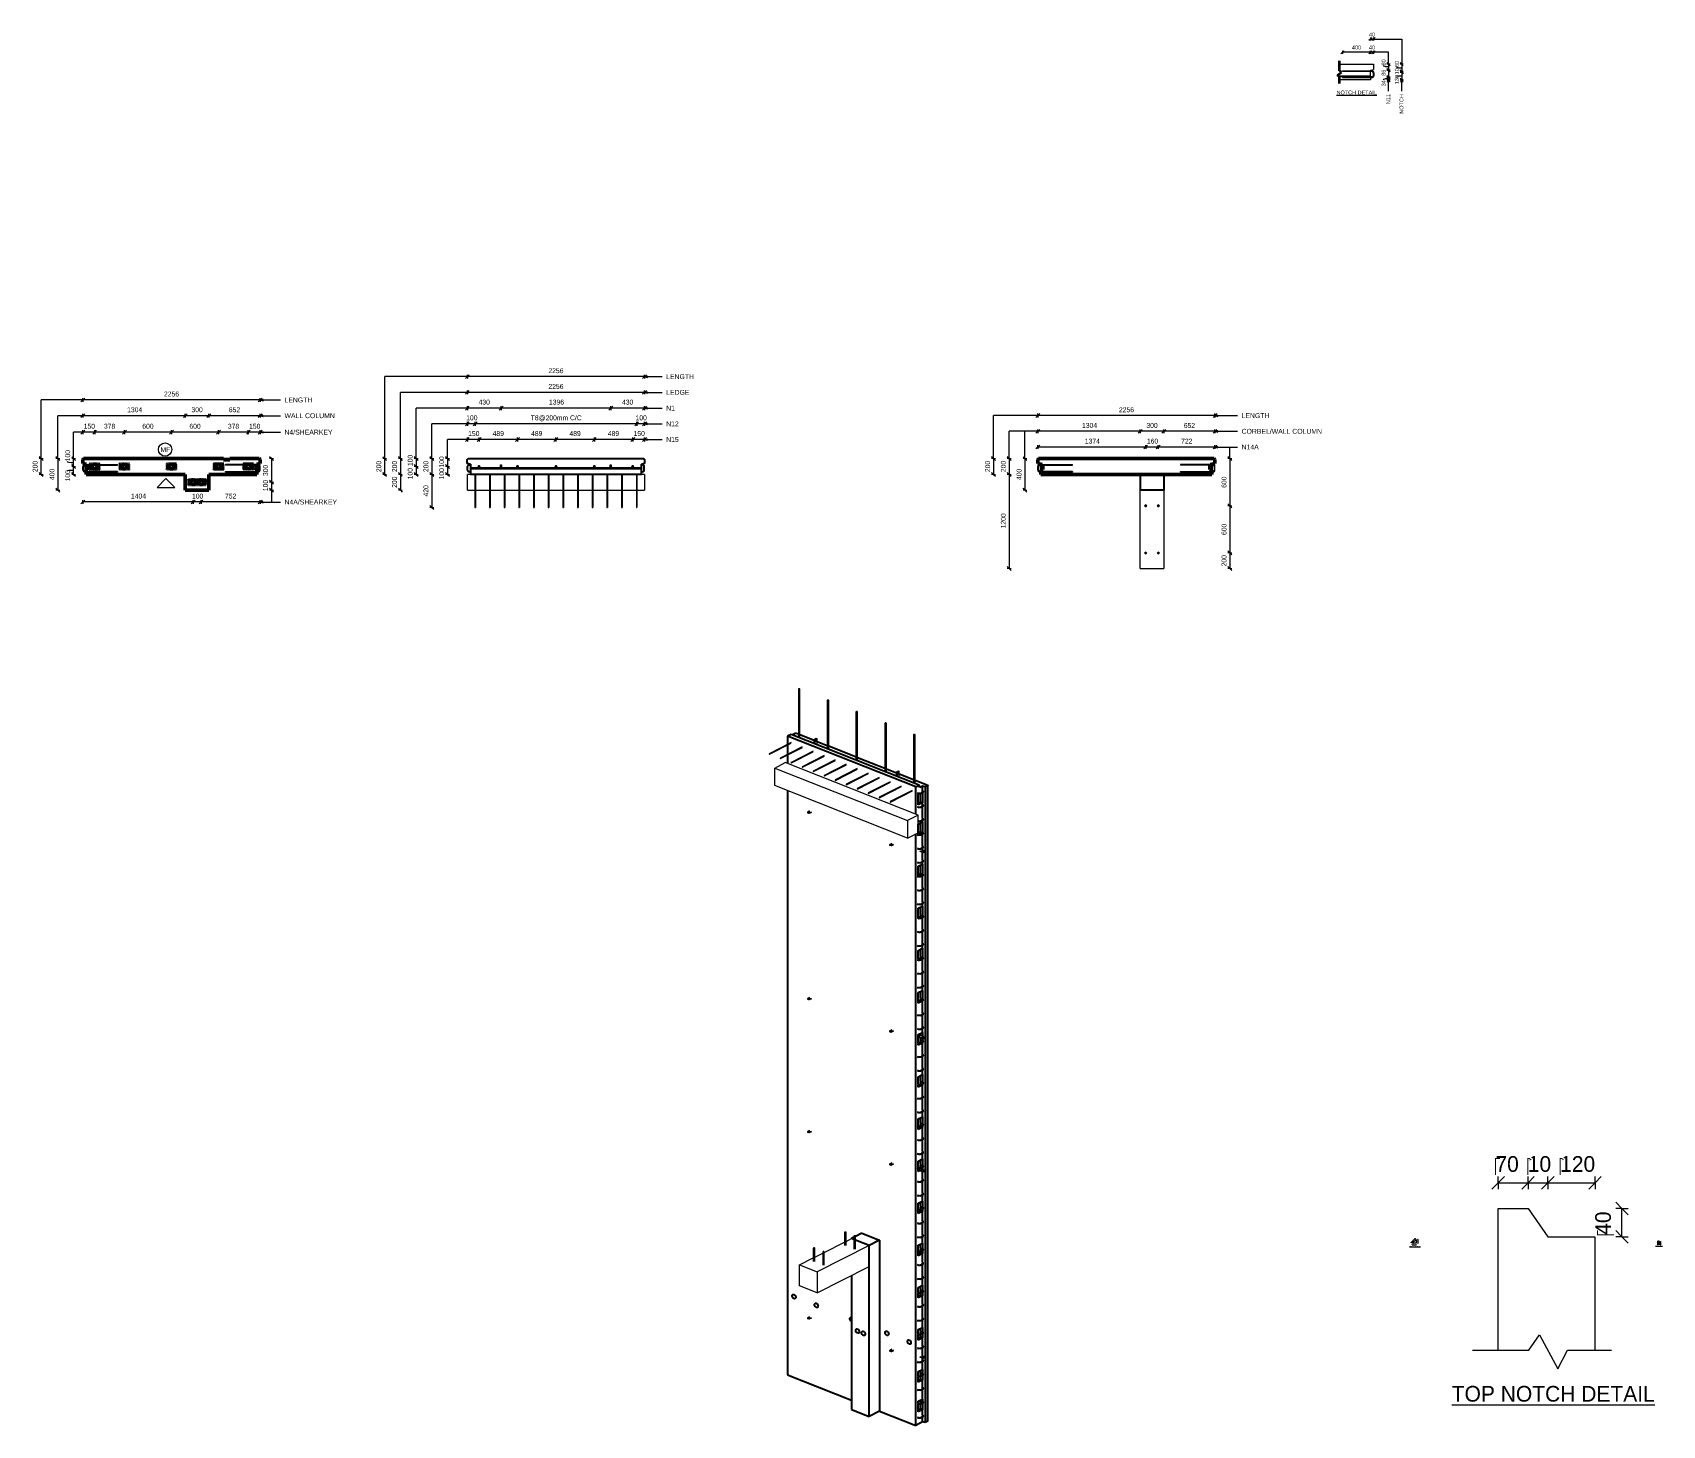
# Model space of a CAD drawing. Header units: millimetres. Extents: x 4870 to 25622, y 804 to 18539.
import ezdxf

# ---------------------------------------------------------------- set-up
doc = ezdxf.new("R2010")
doc.units = ezdxf.units.MM
doc.linetypes.add('Dash', pattern=[6.36, 3.18, -3.18])
for name, color, linetype, lineweight in [('A-ANNO-DIMS', 211, 'Continuous', 9), ('A-ANNO-DIMS-2', 211, 'Continuous', 9), ('A-ANNO-DIMS-25', 211, 'Continuous', 9), ('A-ANNO-DIMS-3', 211, 'Continuous', 9), ('A-ANNO-DIMS-80', 211, 'Continuous', 9), ('A-DETL', 90, 'Continuous', 18), ('A-DETL-MBND', 5, 'Continuous', 18), ('A-DETL-THIN', 151, 'Continuous', 18), ('A-GENM', 13, 'Continuous', 18), ('A-WALL', 113, 'Continuous', 25), ('A-WALL-HDLN', 110, 'Dash', 25), ('G-ANNO-TEXT', 231, 'Continuous', 9), ('S-BEAM', 12, 'Continuous', 18), ('S-BEAM-HDLN', 1, 'Dash', 18), ('S-RBAR', 171, 'Continuous', 18)]:
    doc.layers.add(name, color=color, linetype=linetype, lineweight=lineweight)
doc.styles.add('Arial', font='arial.ttf', dxfattribs={"height": 62.5})
doc.styles.add('Arial_1', font='arial.ttf', dxfattribs={"height": 50})
doc.styles.add('Arial_2', font='arial.ttf', dxfattribs={"height": 7.5})
doc.styles.add('Arial_3', font='arial.ttf', dxfattribs={"height": 5})
doc.styles.add('Nirmala UI Semilight', font='NirmalaS.ttf', dxfattribs={"height": 62.5})
doc.styles.add('Nirmala UI Semilight_1', font='NirmalaS.ttf', dxfattribs={"height": 50})
doc.styles.add('Nirmala UI Semilight_2', font='NirmalaS.ttf', dxfattribs={"height": 7.5})
doc.styles.add('Nirmala UI Semilight_3', font='NirmalaS.ttf', dxfattribs={"height": 200})
doc.styles.add('Nirmala UI Semilight_4', font='NirmalaS.ttf', dxfattribs={"height": 200})
doc.styles.add('Nirmala UI Semilight_5', font='NirmalaS.ttf', dxfattribs={"height": 5})
doc.dimstyles.new('Arrow_Filled_-_2_5_NI_UI', dxfattribs={"dimscale": 304.8, "dimtxt": 65.460247, "dimasz": 0.164042, "dimexe": 0.082021, "dimexo": 0.0625, "dimgap": 0.082021, "dimtad": 1, "dimdec": 4, "dimzin": 0, "dimdsep": 46, "dimtxsty": 'Nirmala UI Semilight', "dimblk1": 'OBLIQUE', "dimblk2": 'OBLIQUE', "dimsah": 1, "dimcen": 0.09, "dimazin": 0, "dimtfac": 1, "dimtdec": 4, "dimtix": 1, "dimtmove": 0, "dimatfit": 3, "dimfxl": 0.082021, "dimfxlon": 1, "dimtvp": 1, "dimtolj": 1, "dimtzin": 0, "dimarcsym": 2})
doc.dimstyles.new('Arrow_Filled_-_2_5_NI_UI_1', dxfattribs={"dimscale": 304.8, "dimtxt": 65.460247, "dimasz": 0.164042, "dimexe": 0.082021, "dimexo": 0.0625, "dimgap": 0.082021, "dimtad": 1, "dimdec": 4, "dimzin": 0, "dimdsep": 46, "dimtxsty": 'Nirmala UI Semilight', "dimblk1": 'OBLIQUE', "dimblk2": 'OBLIQUE', "dimsah": 1, "dimcen": 0.09, "dimazin": 0, "dimtfac": 1, "dimtdec": 4, "dimtix": 1, "dimtmove": 1, "dimatfit": 3, "dimfxl": 0.082021, "dimfxlon": 1, "dimtvp": 1, "dimtolj": 1, "dimtzin": 0, "dimarcsym": 2})
doc.dimstyles.new('Arrow_Filled_-_2_5_NI_UI_2', dxfattribs={"dimscale": 304.8, "dimtxt": 65.460247, "dimasz": 0.164042, "dimexe": 0.082021, "dimexo": 0.0625, "dimgap": 0.082021, "dimtad": 1, "dimdec": 4, "dimzin": 0, "dimdsep": 46, "dimtxsty": 'Nirmala UI Semilight', "dimblk1": 'OBLIQUE', "dimblk2": 'OBLIQUE', "dimsah": 1, "dimcen": 0.09, "dimazin": 0, "dimtfac": 1, "dimtdec": 4, "dimtix": 1, "dimtmove": 2, "dimatfit": 3, "dimfxl": 0.082021, "dimfxlon": 1, "dimtvp": 1, "dimtolj": 1, "dimtzin": 0, "dimarcsym": 2})
doc.dimstyles.new('Arrow_Filled_-_2_5_NI_UI_3', dxfattribs={"dimscale": 304.8, "dimtxt": 7.85523, "dimasz": 0.019685, "dimexe": 0.009843, "dimexo": 0.0625, "dimgap": 0.009843, "dimtad": 1, "dimdec": 4, "dimzin": 0, "dimdsep": 46, "dimtxsty": 'Nirmala UI Semilight_2', "dimblk1": 'OBLIQUE', "dimblk2": 'OBLIQUE', "dimsah": 1, "dimcen": 0.09, "dimazin": 0, "dimtfac": 1, "dimtdec": 4, "dimtix": 1, "dimtmove": 0, "dimatfit": 3, "dimfxl": 0.009843, "dimfxlon": 1, "dimtvp": 1, "dimtolj": 1, "dimtzin": 0, "dimarcsym": 2})
doc.dimstyles.new('Arrow_Filled_-_2_5_NI_UI_4', dxfattribs={"dimscale": 304.8, "dimtxt": 209.472789, "dimasz": 0.524934, "dimexe": 0.262467, "dimexo": 0.0625, "dimgap": 0.262467, "dimtad": 1, "dimdec": 4, "dimzin": 0, "dimdsep": 46, "dimtxsty": 'Nirmala UI Semilight_3', "dimblk1": 'OBLIQUE', "dimblk2": 'OBLIQUE', "dimsah": 1, "dimcen": 0.09, "dimazin": 0, "dimtfac": 1, "dimtdec": 4, "dimtix": 1, "dimtmove": 2, "dimatfit": 3, "dimfxl": 0.262467, "dimfxlon": 1, "dimtvp": 1, "dimtolj": 1, "dimtzin": 0, "dimarcsym": 2})
doc.dimstyles.new('Arrow_Filled_-_2_5_NI_UI_5', dxfattribs={"dimscale": 304.8, "dimtxt": 209.472789, "dimasz": 0.524934, "dimexe": 0.262467, "dimexo": 0.0625, "dimgap": 0.262467, "dimtad": 1, "dimdec": 4, "dimzin": 0, "dimdsep": 46, "dimtxsty": 'Nirmala UI Semilight_3', "dimblk1": 'OBLIQUE', "dimblk2": 'OBLIQUE', "dimsah": 1, "dimcen": 0.09, "dimazin": 0, "dimtfac": 1, "dimtdec": 4, "dimtix": 1, "dimtmove": 0, "dimatfit": 3, "dimfxl": 0.262467, "dimfxlon": 1, "dimtvp": 1, "dimtolj": 1, "dimtzin": 0, "dimarcsym": 2})
doc.dimstyles.new('Arrow_Filled_-_2_5_NI_UI_6', dxfattribs={"dimscale": 304.8, "dimtxt": 5.23682, "dimasz": 0.013123, "dimexe": 0.006562, "dimexo": 0.0625, "dimgap": 0.006562, "dimtad": 1, "dimdec": 4, "dimzin": 0, "dimdsep": 46, "dimtxsty": 'Nirmala UI Semilight_5', "dimblk1": 'OBLIQUE', "dimblk2": 'OBLIQUE', "dimsah": 1, "dimcen": 0.09, "dimazin": 0, "dimtfac": 1, "dimtdec": 4, "dimtix": 1, "dimtmove": 0, "dimatfit": 3, "dimfxl": 0.006562, "dimfxlon": 1, "dimtvp": 1, "dimtolj": 1, "dimtzin": 0, "dimarcsym": 2})

msp = doc.modelspace()

# ---------------------------------------------------------------- texts
at = {"layer": 'G-ANNO-TEXT', "color": 7, "attachment_point": 1}
for s, insert, char_height, width, style in [('40', (21885.57061, 18537.9943), 50, 91.392375, 'Nirmala UI Semilight_1'), ('400', (21669.0037, 18374.43991), 50, 136.286875, 'Nirmala UI Semilight_1'), ('40', (21885.57061, 18374.43991), 50, 91.392375, 'Nirmala UI Semilight_1'), ('\\LNOTCH DETAIL', (21473.20996, 17801.32875), 50, 622.1095, 'Arial_1'), ('LENGTH', (12937.62744, 14189.23106), 62.5, 428.9028125, 'Arial'), ('LEDGE', (12937.62744, 13989.23106), 62.5, 356.7509375, 'Arial'), ('LENGTH', (8077.71597, 13892.29895), 62.5, 428.9028125, 'Arial'), ('N1', (12937.62744, 13789.23106), 62.5, 134.2826563, 'Arial'), ('WALL COLUMN', (8077.71597, 13692.29895), 62.5, 775.6326562, 'Arial'), ('N12', (12937.62744, 13589.23106), 62.5, 192.405, 'Arial'), ('CORBEL/WALL COLUMN', (20263.95095, 13493.09942), 62.5, 1238.6071875, 'Arial'), ('LENGTH', (20263.95095, 13693.09942), 62.5, 428.9028125, 'Arial'), ('N4/SHEARKEY', (8077.71597, 13482.29895), 62.5, 737.5525, 'Arial'), ('N15', (12937.62744, 13389.23106), 62.5, 192.405, 'Arial'), ('N14A', (20263.95095, 13293.09942), 62.5, 262.5526562, 'Arial'), ('MF', (6498.2782, 13259.86905), 62.5, 150.3164062, 'Arial'), ('N4A/SHEARKEY', (8077.71597, 12592.86687), 62.5, 807.7001562, 'Arial'), ('\\LTYPICAL CHAMFER DETAIL', (22402.54311, 3087.48198), 7.5, 166.9113375, 'Arial_2'), ('\\LTYPICAL GROOVE DETAIL', (25533.87773, 3090.65698), 5, 106.784775, 'Arial_3'), ('\\LTOP NOTCH DETAIL', (22939.45373, 1307.16895), 200, 2975.864, 'Nirmala UI Semilight_4')]:
    msp.add_mtext(s, dxfattribs=dict(at, insert=insert, char_height=char_height, width=width, style=style))
at = {"layer": 'G-ANNO-TEXT', "color": 7, "char_height": 50, "attachment_point": 1, "rotation": 90}
for s, insert, width, style in [('80', (22047.14586, 18120.89979), 89.789, 'Nirmala UI Semilight_1'), ('86', (22047.14586, 17989.83049), 89.789, 'Nirmala UI Semilight_1'), ('60', (22215.48866, 18100.51088), 89.789, 'Nirmala UI Semilight_1'), ('10', (22215.48866, 18008.05743), 76.962, 'Nirmala UI Semilight_1'), ('34', (22047.14586, 17854.64001), 91.392375, 'Nirmala UI Semilight_1'), ('130', (22215.48866, 17881.70469), 121.8565, 'Nirmala UI Semilight_1'), ('N11', (22106.37724, 17627.56958), 153.924, 'Arial_1'), ('NOTCH', (22274.72005, 17505.96958), 301.4345, 'Arial_1')]:
    msp.add_mtext(s, dxfattribs=dict(at, insert=insert, width=width, style=style))

# ---------------------------------------------------------------- blocks, each defined once
blk = doc.blocks.new('RR spread anchor face based - RR-SA-4_0-180-1726831-Elevation Top1')
at = {"layer": 'A-GENM'}
for p, q in [((7331, 13031), (7331, 13034)), ((7331, 13034), (7343, 13034)), ((7331, 12996), (7331, 13031)), ((7331, 13031), (7343, 13031)), ((7331, 12994), (7331, 12996)), ((7331, 12996), (7343, 12996)), ((7343, 12994), (7331, 12994)), ((7343, 13034), (7343, 13031)), ((7343, 13031), (7343, 12996)), ((7343, 12996), (7343, 12994))]:
    blk.add_line(p, q, dxfattribs=at)
blk = doc.blocks.new('M_Rectangular Corbel - M_Rectangular Corbel-2189266-Elevation Top1')
at = {"layer": 'S-BEAM'}
for p, q in [((5511, 12714), (5511, 12914)), ((5551, 12914), (5511, 12914)), ((7767, 12914), (7727, 12914)), ((7767, 12914), (7767, 12714)), ((5511, 12714), (5607, 12714)), ((5615, 12714), (5793, 12714)), ((5801, 12714), (5980, 12714)), ((5988, 12714), (6167, 12714)), ((6175, 12714), (6354, 12714)), ((6362, 12714), (6541, 12714)), ((6549, 12714), (6728, 12714)), ((6736, 12714), (6915, 12714)), ((6923, 12714), (7102, 12714)), ((7110, 12714), (7289, 12714)), ((7297, 12714), (7476, 12714)), ((7484, 12714), (7663, 12714)), ((7671, 12714), (7767, 12714))]:
    blk.add_line(p, q, dxfattribs=at)
at = {"layer": 'S-BEAM-HDLN'}
for p, q in [((5607, 12714), (5615, 12714)), ((5794, 12714), (5801, 12714)), ((5980, 12714), (5988, 12714)), ((6167, 12714), (6175, 12714)), ((6354, 12714), (6362, 12714)), ((6541, 12714), (6549, 12714)), ((6728, 12714), (6736, 12714)), ((6915, 12714), (6923, 12714)), ((7102, 12714), (7110, 12714)), ((7289, 12714), (7297, 12714)), ((7476, 12714), (7484, 12714)), ((7663, 12714), (7671, 12714))]:
    blk.add_line(p, q, dxfattribs=at)
blk = doc.blocks.new('M_Rectangular Corbel - M_Rectangular Corbel-2189266-3D Ortho')
at = {"layer": 'S-BEAM'}
for p, q in [((12542, 9175), (12675, 9243)), ((12542, 8952), (12542, 9175)), ((12542, 9175), (14234, 8506)), ((14367, 8573), (12675, 9243)), ((14234, 8283), (12542, 8952)), ((14367, 8573), (14234, 8506)), ((14367, 8350), (14367, 8573)), ((14234, 8506), (14234, 8283)), ((14234, 8283), (14367, 8350))]:
    blk.add_line(p, q, dxfattribs=at)
blk = doc.blocks.new('Rebar Bar - Part 3166313199-431004-3D Ortho')
at = {"layer": 'S-RBAR'}
for p, q in [((14356, 8853), (14369, 8847)), ((14372, 8855), (14359, 8860))]:
    blk.add_line(p, q, dxfattribs=at)
blk = doc.blocks.new('Rebar Bar - Part 2227165887-431004-3D Ortho')
at = {"layer": 'S-RBAR'}
for points in [[(14401, 8848, 0), (14400, 8848, 0), (14400, 8848, 0), (14399, 8847, 0), (14398, 8847, 0), (14398, 8847, 0), (14397, 8847, 0), (14396, 8846, 0), (14395, 8846, 0), (14394, 8846, 0), (14394, 8846, 0), (14393, 8846, 0), (14392, 8846, 0), (14391, 8845, 0), (14390, 8845, 0), (14390, 8845, 0), (14389, 8845, 0), (14388, 8845, 0), (14387, 8845, 0), (14386, 8845, 0), (14385, 8845, 0), (14384, 8845, 0), (14383, 8845, 0), (14383, 8845, 0), (14382, 8845, 0), (14381, 8845, 0), (14380, 8845, 0), (14379, 8845, 0), (14378, 8845, 0), (14377, 8845, 0), (14377, 8846, 0), (14376, 8846, 0), (14375, 8846, 0), (14374, 8846, 0), (14373, 8846, 0), (14373, 8846, 0), (14372, 8847, 0), (14371, 8847, 0), (14370, 8847, 0), (14370, 8847, 0), (14369, 8847, 0)], [(14397, 8856, 0), (14397, 8855, 0), (14396, 8855, 0), (14396, 8855, 0), (14396, 8855, 0), (14395, 8855, 0), (14394, 8854, 0), (14394, 8854, 0), (14393, 8854, 0), (14393, 8854, 0), (14392, 8854, 0), (14391, 8854, 0), (14391, 8853, 0), (14390, 8853, 0), (14389, 8853, 0), (14389, 8853, 0), (14388, 8853, 0), (14387, 8853, 0), (14387, 8853, 0), (14386, 8853, 0), (14385, 8853, 0), (14384, 8853, 0), (14384, 8853, 0), (14383, 8853, 0), (14382, 8853, 0), (14381, 8853, 0), (14381, 8853, 0), (14380, 8853, 0), (14379, 8853, 0), (14379, 8853, 0), (14378, 8853, 0), (14377, 8854, 0), (14377, 8854, 0), (14376, 8854, 0), (14375, 8854, 0), (14375, 8854, 0), (14374, 8854, 0), (14374, 8854, 0), (14373, 8855, 0), (14373, 8855, 0), (14372, 8855, 0)]]:
    blk.add_polyline3d(points, dxfattribs=at)
blk = doc.blocks.new('Rebar Bar - Part 3241041724-431004-3D Ortho')
at = {"layer": 'S-RBAR'}
for p, q in [((14428, 8871), (14397, 8856)), ((14401, 8848), (14432, 8864))]:
    blk.add_line(p, q, dxfattribs=at)
blk = doc.blocks.new('Rebar Bar - Part 2227165887-V1-3D Ortho')
at = {"layer": 'S-RBAR'}
for points in [[(14428, 8871, 0), (14428, 8871, 0), (14429, 8871, 0), (14429, 8872, 0), (14429, 8872, 0), (14430, 8872, 0), (14430, 8872, 0), (14430, 8872, 0), (14430, 8873, 0), (14430, 8873, 0), (14430, 8873, 0), (14431, 8873, 0), (14431, 8873, 0), (14431, 8873, 0), (14431, 8873, 0), (14431, 8873, 0), (14431, 8873, 0), (14431, 8873, 0), (14431, 8873, 0), (14431, 8873, 0), (14431, 8873, 0), (14431, 8873, 0), (14431, 8873, 0), (14431, 8874, 0), (14431, 8874, 0), (14431, 8874, 0), (14430, 8874, 0), (14430, 8874, 0), (14430, 8874, 0), (14430, 8874, 0), (14430, 8874, 0), (14430, 8875, 0), (14429, 8875, 0), (14429, 8875, 0), (14429, 8875, 0), (14428, 8876, 0), (14428, 8876, 0), (14428, 8876, 0), (14427, 8876, 0), (14427, 8876, 0), (14426, 8876, 0)], [(14432, 8864, 0), (14432, 8864, 0), (14433, 8865, 0), (14433, 8865, 0), (14434, 8865, 0), (14434, 8866, 0), (14435, 8866, 0), (14436, 8867, 0), (14436, 8867, 0), (14436, 8868, 0), (14437, 8868, 0), (14437, 8869, 0), (14438, 8869, 0), (14438, 8870, 0), (14438, 8871, 0), (14438, 8871, 0), (14439, 8872, 0), (14439, 8873, 0), (14439, 8873, 0), (14439, 8874, 0), (14439, 8875, 0), (14438, 8875, 0), (14438, 8876, 0), (14438, 8877, 0), (14438, 8877, 0), (14437, 8878, 0), (14437, 8879, 0), (14437, 8879, 0), (14436, 8880, 0), (14436, 8880, 0), (14435, 8881, 0), (14435, 8881, 0), (14434, 8881, 0), (14433, 8882, 0), (14433, 8882, 0), (14432, 8882, 0), (14432, 8883, 0), (14431, 8883, 0), (14430, 8883, 0), (14430, 8884, 0), (14429, 8884, 0)]]:
    blk.add_polyline3d(points, dxfattribs=at)
blk = doc.blocks.new('Rebar Bar - Part 3131074535-431004-3D Ortho')
at = {"layer": 'S-RBAR'}
for p, q in [((14413, 8882), (14426, 8876)), ((14429, 8884), (14416, 8889))]:
    blk.add_line(p, q, dxfattribs=at)
blk = doc.blocks.new('Rebar Bar - Part 3166313199-V2-3D Ortho')
at = {"layer": 'S-RBAR'}
for p, q in [((14372, 8502), (14367, 8504)), ((14367, 8495), (14369, 8494))]:
    blk.add_line(p, q, dxfattribs=at)
blk = doc.blocks.new('Rebar Bar - Part 3131074535-V3-3D Ortho')
at = {"layer": 'S-RBAR'}
for p, q in [((14429, 8354), (14398, 8366)), ((14408, 8354), (14426, 8346))]:
    blk.add_line(p, q, dxfattribs=at)
blk = doc.blocks.new('Rebar Bar - Part 3131074535-V4-3D Ortho')
at = {"layer": 'S-RBAR'}
for p, q in [((14413, 8175), (14426, 8170)), ((14429, 8177), (14416, 8182))]:
    blk.add_line(p, q, dxfattribs=at)
blk = doc.blocks.new('Rebar Bar - Part 3166313199-V5-3D Ortho')
at = {"layer": 'S-RBAR'}
for p, q in [((14356, 7793), (14369, 7787)), ((14372, 7795), (14359, 7800))]:
    blk.add_line(p, q, dxfattribs=at)
blk = doc.blocks.new('Rebar Bar - Part 3131074535-V6-3D Ortho')
at = {"layer": 'S-RBAR'}
for p, q in [((14394, 7829), (14426, 7816)), ((14429, 7824), (14397, 7837))]:
    blk.add_line(p, q, dxfattribs=at)
blk = doc.blocks.new('Rebar Bar - Part 3131074535-V7-3D Ortho')
at = {"layer": 'S-RBAR'}
for p, q in [((14394, 5179), (14426, 5166)), ((14429, 5174), (14397, 5186))]:
    blk.add_line(p, q, dxfattribs=at)
blk = doc.blocks.new('Rebar Bar - Part 2227165887-V8-3D Ortho')
at = {"layer": 'S-RBAR'}
for points in [[(14430, 2159, 0), (14430, 2159, 0), (14430, 2159, 0), (14430, 2159, 0), (14431, 2159, 0), (14431, 2159, 0), (14431, 2159, 0), (14431, 2159, 0), (14431, 2159, 0), (14431, 2159, 0), (14431, 2159, 0), (14431, 2159, 0), (14431, 2159, 0), (14431, 2159, 0), (14431, 2160, 0), (14431, 2160, 0), (14431, 2160, 0), (14431, 2160, 0), (14431, 2160, 0), (14430, 2160, 0), (14430, 2160, 0), (14430, 2160, 0), (14430, 2160, 0), (14430, 2161, 0), (14430, 2161, 0), (14429, 2161, 0), (14429, 2161, 0), (14429, 2161, 0), (14428, 2162, 0), (14428, 2162, 0), (14428, 2162, 0), (14427, 2162, 0), (14427, 2162, 0), (14426, 2162, 0)], [(14428, 2157, 0), (14428, 2157, 0), (14429, 2158, 0), (14429, 2158, 0), (14429, 2158, 0), (14430, 2158, 0), (14430, 2158, 0), (14430, 2159, 0)], [(14432, 2150, 0), (14432, 2150, 0), (14433, 2151, 0), (14433, 2151, 0), (14434, 2151, 0), (14434, 2152, 0), (14435, 2152, 0), (14436, 2153, 0), (14436, 2153, 0), (14436, 2154, 0), (14437, 2154, 0), (14437, 2155, 0), (14438, 2155, 0), (14438, 2156, 0), (14438, 2157, 0), (14438, 2157, 0), (14439, 2158, 0), (14439, 2159, 0), (14439, 2159, 0), (14439, 2160, 0), (14439, 2161, 0), (14438, 2162, 0), (14438, 2162, 0), (14438, 2163, 0), (14438, 2163, 0), (14437, 2164, 0), (14437, 2165, 0), (14437, 2165, 0), (14436, 2166, 0), (14436, 2166, 0), (14435, 2167, 0), (14435, 2167, 0), (14434, 2167, 0), (14433, 2168, 0), (14433, 2168, 0), (14432, 2169, 0), (14432, 2169, 0), (14431, 2169, 0), (14430, 2170, 0), (14430, 2170, 0), (14429, 2170, 0)]]:
    blk.add_polyline3d(points, dxfattribs=at)
blk = doc.blocks.new('Rebar Bar - Part 2227165887-V9-3D Ortho')
at = {"layer": 'S-RBAR'}
blk.add_polyline3d([(12704, 9515, 0), (12704, 9514, 0), (12704, 9513, 0), (12704, 9513, 0), (12704, 9512, 0), (12704, 9511, 0), (12704, 9511, 0)], dxfattribs=at)
blk = doc.blocks.new('Rebar Bar - Part 2227165887-V10-3D Ortho')
at = {"layer": 'S-RBAR'}
blk.add_polyline3d([(12704, 4744, 0), (12704, 4744, 0), (12704, 4743, 0), (12704, 4742, 0), (12704, 4742, 0), (12704, 4741, 0), (12704, 4740, 0), (12704, 4740, 0)], dxfattribs=at)
blk = doc.blocks.new('Rebar Bar - Part 3145980499-431004-3D Ortho')
at = {"layer": 'S-RBAR'}
for p, q in [((12843, 10179), (12843, 9566)), ((12863, 9558), (12863, 10179))]:
    blk.add_line(p, q, dxfattribs=at)
for points in [[(12860, 10182, 0), (12858, 10183, 0), (12855, 10184, 0), (12853, 10184, 0), (12850, 10183, 0), (12848, 10183, 0), (12846, 10182, 0), (12844, 10181, 0), (12843, 10180, 0), (12843, 10179, 0), (12844, 10178, 0), (12845, 10177, 0), (12847, 10176, 0)], [(12847, 10176, 0), (12849, 10175, 0), (12851, 10175, 0), (12854, 10175, 0), (12856, 10175, 0), (12859, 10175, 0), (12861, 10176, 0), (12862, 10177, 0), (12863, 10178, 0), (12863, 10179, 0), (12863, 10181, 0), (12862, 10182, 0), (12860, 10182, 0)]]:
    blk.add_polyline3d(points, dxfattribs=at)
blk = doc.blocks.new('RR spread anchor face based - RR-SA-4_0-180-1726831-3D Ortho')
at = {"layer": 'A-GENM'}
for p, q in [((14094, 9127), (14117, 9139)), ((14126, 9135), (14103, 9124)), ((14117, 9139), (14126, 9135)), ((14128, 9132), (14126, 9135)), ((14128, 9058), (14128, 9132)), ((14092, 9122), (14094, 9127)), ((14092, 9072), (14092, 9122)), ((14101, 9118), (14092, 9122)), ((14094, 9127), (14103, 9124)), ((14103, 9124), (14101, 9118)), ((14101, 9118), (14101, 9069)), ((14109, 9103), (14109, 9107)), ((14112, 9113), (14112, 9115)), ((14121, 9113), (14121, 9109))]:
    blk.add_line(p, q, dxfattribs=at)
for points in [[(14109, 9107, 0), (14109, 9109, 0), (14110, 9111, 0), (14110, 9113, 0), (14112, 9115, 0), (14113, 9117, 0), (14115, 9118, 0), (14116, 9118, 0), (14118, 9118, 0), (14119, 9117, 0), (14120, 9116, 0), (14120, 9115, 0), (14121, 9113, 0)], [(14109, 9104, 0), (14110, 9106, 0), (14111, 9108, 0), (14111, 9110, 0), (14112, 9113, 0)], [(14121, 9109, 0), (14120, 9107, 0), (14120, 9105, 0), (14119, 9102, 0), (14118, 9101, 0), (14116, 9099, 0), (14115, 9098, 0), (14113, 9097, 0), (14112, 9098, 0), (14110, 9098, 0), (14110, 9099, 0), (14109, 9101, 0), (14109, 9103, 0)], [(14115, 9063, 0), (14116, 9064, 0), (14118, 9064, 0), (14119, 9063, 0), (14120, 9062, 0)]]:
    blk.add_polyline3d(points, dxfattribs=at)
blk = doc.blocks.new('RR spread anchor face based - RR-SA-2_5-200-1726821-3D Ortho')
at = {"layer": 'A-GENM'}
for p, q in [((12959, 8614), (12958, 8612)), ((12958, 8612), (12977, 8605)), ((12958, 8612), (12958, 8603)), ((12977, 8596), (12958, 8603)), ((12986, 8628), (12959, 8614)), ((12972, 8616), (12976, 8618)), ((12977, 8605), (12982, 8605)), ((12977, 8605), (12977, 8596)), ((12982, 8597), (12977, 8596)), ((12982, 8605), (13008, 8619)), ((13008, 8610), (12982, 8597)), ((12982, 8605), (12982, 8597)), ((12987, 8613), (12983, 8611))]:
    blk.add_line(p, q, dxfattribs=at)
for points in [[(12983, 8611, 0), (12981, 8611, 0), (12980, 8610, 0), (12978, 8610, 0), (12976, 8610, 0), (12974, 8611, 0), (12973, 8611, 0), (12972, 8612, 0), (12971, 8612, 0), (12971, 8613, 0), (12971, 8614, 0), (12971, 8615, 0), (12972, 8616, 0)], [(12976, 8618, 0), (12978, 8618, 0), (12979, 8618, 0), (12981, 8619, 0), (12983, 8619, 0), (12985, 8618, 0), (12986, 8618, 0), (12987, 8617, 0), (12988, 8616, 0), (12988, 8616, 0), (12988, 8615, 0), (12988, 8614, 0), (12987, 8613, 0)]]:
    blk.add_polyline3d(points, dxfattribs=at)
blk = doc.blocks.new('Rebar Bar - Part 864883769-431004-3D Ortho')
at = {"layer": 'S-RBAR'}
for p, q in [((14291, 8890), (14012, 8748)), ((14016, 8741), (14295, 8883))]:
    blk.add_line(p, q, dxfattribs=at)
for points in [[(14017, 8743, 0), (14017, 8744, 0), (14016, 8745, 0), (14016, 8746, 0), (14015, 8747, 0), (14015, 8747, 0), (14014, 8748, 0), (14013, 8748, 0), (14012, 8748, 0), (14012, 8748, 0), (14011, 8747, 0), (14011, 8746, 0), (14011, 8745, 0)], [(14011, 8745, 0), (14011, 8745, 0), (14011, 8744, 0), (14012, 8743, 0), (14012, 8742, 0), (14013, 8741, 0), (14014, 8741, 0), (14015, 8741, 0), (14015, 8741, 0), (14016, 8741, 0), (14016, 8741, 0), (14017, 8742, 0), (14017, 8743, 0)]]:
    blk.add_polyline3d(points, dxfattribs=at)
blk = doc.blocks.new('Rebar Bar - Part 864883769-V11-3D Ortho')
at = {"layer": 'S-RBAR'}
for p, q in [((14151, 8945), (13872, 8803)), ((13875, 8796), (14155, 8938))]:
    blk.add_line(p, q, dxfattribs=at)
for points in [[(13877, 8799, 0), (13876, 8800, 0), (13876, 8800, 0), (13876, 8801, 0), (13875, 8802, 0), (13874, 8803, 0), (13874, 8803, 0), (13873, 8803, 0), (13872, 8803, 0), (13871, 8803, 0), (13871, 8803, 0), (13871, 8802, 0), (13871, 8801, 0)], [(13871, 8801, 0), (13871, 8800, 0), (13871, 8799, 0), (13871, 8798, 0), (13872, 8797, 0), (13873, 8797, 0), (13874, 8796, 0), (13874, 8796, 0), (13875, 8796, 0), (13876, 8796, 0), (13876, 8797, 0), (13876, 8798, 0), (13877, 8799, 0)]]:
    blk.add_polyline3d(points, dxfattribs=at)
blk = doc.blocks.new('Rebar Bar - Part 864883769-V12-3D Ortho')
at = {"layer": 'S-RBAR'}
for p, q in [((13030, 9389), (12750, 9247)), ((12754, 9240), (13033, 9382))]:
    blk.add_line(p, q, dxfattribs=at)
for points in [[(12755, 9242, 0), (12755, 9243, 0), (12755, 9244, 0), (12754, 9245, 0), (12754, 9246, 0), (12753, 9246, 0), (12752, 9247, 0), (12751, 9247, 0), (12751, 9247, 0), (12750, 9247, 0), (12750, 9246, 0), (12749, 9245, 0), (12749, 9244, 0)], [(12749, 9244, 0), (12749, 9243, 0), (12750, 9242, 0), (12750, 9242, 0), (12751, 9241, 0), (12751, 9240, 0), (12752, 9240, 0), (12753, 9239, 0), (12754, 9240, 0), (12754, 9240, 0), (12755, 9240, 0), (12755, 9241, 0), (12755, 9242, 0)]]:
    blk.add_polyline3d(points, dxfattribs=at)
blk = doc.blocks.new('Rebar Bar - Part 864883769-V13-3D Ortho')
at = {"layer": 'S-RBAR'}
for p, q in [((12890, 9444), (12610, 9302)), ((12614, 9295), (12894, 9438))]:
    blk.add_line(p, q, dxfattribs=at)
for points in [[(12615, 9297, 0), (12615, 9298, 0), (12615, 9299, 0), (12614, 9300, 0), (12613, 9301, 0), (12613, 9302, 0), (12612, 9302, 0), (12611, 9302, 0), (12610, 9302, 0), (12610, 9302, 0), (12609, 9301, 0), (12609, 9301, 0), (12609, 9300, 0)], [(12609, 9300, 0), (12609, 9299, 0), (12609, 9298, 0), (12610, 9297, 0), (12610, 9296, 0), (12611, 9295, 0), (12612, 9295, 0), (12613, 9295, 0), (12613, 9295, 0), (12614, 9295, 0), (12615, 9296, 0), (12615, 9297, 0), (12615, 9297, 0)]]:
    blk.add_polyline3d(points, dxfattribs=at)
blk = doc.blocks.new('RR spread anchor face based - RR-SA-3_0-200-1726827-3D Ortho')
at = {"layer": 'A-GENM'}
for p, q in [((14389, 8121), (14427, 8106)), ((14427, 8097), (14389, 8112)), ((14453, 8119), (14416, 8134)), ((14421, 8115), (14418, 8116)), ((14427, 8106), (14432, 8105)), ((14427, 8097), (14427, 8106)), ((14432, 8096), (14427, 8097)), ((14430, 8122), (14433, 8121)), ((14432, 8105), (14456, 8117)), ((14456, 8108), (14432, 8096)), ((14432, 8105), (14432, 8096)), ((14456, 8117), (14453, 8119)), ((14456, 8117), (14456, 8108))]:
    blk.add_line(p, q, dxfattribs=at)
for points in [[(14418, 8116, 0), (14417, 8117, 0), (14416, 8118, 0), (14415, 8119, 0), (14415, 8120, 0), (14416, 8121, 0), (14417, 8121, 0), (14419, 8122, 0), (14421, 8123, 0), (14424, 8123, 0), (14426, 8123, 0), (14428, 8122, 0), (14430, 8122, 0)], [(14433, 8121, 0), (14435, 8120, 0), (14436, 8119, 0), (14436, 8118, 0), (14436, 8117, 0), (14435, 8116, 0), (14434, 8115, 0), (14432, 8114, 0), (14430, 8114, 0), (14428, 8114, 0), (14425, 8114, 0), (14423, 8114, 0), (14421, 8115, 0)], [(14428, 8114, 0), (14426, 8114, 0), (14424, 8114, 0)]]:
    blk.add_polyline3d(points, dxfattribs=at)
blk = doc.blocks.new('RR spread anchor face based - RR-SA-3_0-200-V14-3D Ortho')
at = {"layer": 'A-GENM'}
for p, q in [((14371, 5755), (14427, 5733)), ((14427, 5724), (14371, 5746)), ((14453, 5746), (14397, 5768)), ((14421, 5741), (14418, 5743)), ((14427, 5733), (14432, 5732)), ((14427, 5724), (14427, 5733)), ((14432, 5723), (14427, 5724)), ((14430, 5749), (14433, 5748)), ((14432, 5732), (14456, 5744)), ((14456, 5735), (14432, 5723)), ((14432, 5732), (14432, 5723)), ((14456, 5744), (14453, 5746)), ((14456, 5744), (14456, 5735))]:
    blk.add_line(p, q, dxfattribs=at)
for points in [[(14389, 5765, 0), (14390, 5764, 0), (14391, 5763, 0), (14390, 5762, 0), (14390, 5761, 0), (14388, 5760, 0), (14387, 5759, 0), (14384, 5759, 0), (14382, 5758, 0), (14380, 5759, 0), (14378, 5759, 0)], [(14418, 5743, 0), (14417, 5743, 0), (14416, 5744, 0), (14415, 5745, 0), (14415, 5746, 0), (14416, 5747, 0), (14417, 5748, 0), (14419, 5749, 0), (14421, 5749, 0), (14424, 5750, 0), (14426, 5750, 0), (14428, 5749, 0), (14430, 5749, 0)], [(14433, 5748, 0), (14435, 5747, 0), (14436, 5746, 0), (14436, 5745, 0), (14436, 5744, 0), (14435, 5743, 0), (14434, 5742, 0), (14432, 5741, 0), (14430, 5741, 0), (14428, 5740, 0), (14425, 5741, 0), (14423, 5741, 0), (14421, 5741, 0)], [(14428, 5740, 0), (14426, 5741, 0), (14424, 5741, 0)]]:
    blk.add_polyline3d(points, dxfattribs=at)
blk = doc.blocks.new('RR spread anchor face based - RR-SA-3_0-200-V15-3D Ortho')
at = {"layer": 'A-GENM'}
for p, q in [((14375, 4059), (14427, 4039)), ((14427, 4030), (14389, 4045)), ((14453, 4052), (14402, 4073)), ((14421, 4048), (14418, 4049)), ((14427, 4039), (14432, 4038)), ((14427, 4030), (14427, 4039)), ((14432, 4029), (14427, 4030)), ((14430, 4055), (14433, 4054)), ((14432, 4038), (14456, 4050)), ((14456, 4041), (14432, 4029)), ((14432, 4038), (14432, 4029)), ((14456, 4050), (14453, 4052)), ((14456, 4050), (14456, 4041))]:
    blk.add_line(p, q, dxfattribs=at)
for points in [[(14418, 4049, 0), (14417, 4050, 0), (14416, 4051, 0), (14415, 4052, 0), (14415, 4053, 0), (14416, 4054, 0), (14417, 4055, 0), (14419, 4055, 0), (14421, 4056, 0), (14424, 4056, 0), (14426, 4056, 0), (14428, 4055, 0), (14430, 4055, 0)], [(14433, 4054, 0), (14435, 4053, 0), (14436, 4052, 0), (14436, 4051, 0), (14436, 4050, 0), (14435, 4049, 0), (14434, 4048, 0), (14432, 4047, 0), (14430, 4047, 0), (14428, 4047, 0), (14425, 4047, 0), (14423, 4047, 0), (14421, 4048, 0)], [(14428, 4047, 0), (14426, 4047, 0), (14424, 4047, 0)]]:
    blk.add_polyline3d(points, dxfattribs=at)
blk = doc.blocks.new('RR spread anchor face based - RR-SA-3_0-200-V16-3D Ortho')
at = {"layer": 'A-GENM'}
for p, q in [((14427, 1657), (14389, 1672)), ((14390, 1680), (14427, 1666)), ((14453, 1679), (14416, 1694)), ((14421, 1675), (14418, 1676)), ((14427, 1666), (14432, 1665)), ((14427, 1657), (14427, 1666)), ((14430, 1682), (14433, 1681)), ((14432, 1665), (14456, 1677)), ((14456, 1668), (14432, 1656)), ((14432, 1665), (14432, 1656)), ((14456, 1677), (14453, 1679)), ((14456, 1677), (14456, 1668)), ((14432, 1656), (14427, 1657))]:
    blk.add_line(p, q, dxfattribs=at)
for points in [[(14418, 1676, 0), (14417, 1676, 0), (14416, 1677, 0), (14415, 1678, 0), (14415, 1680, 0), (14416, 1681, 0), (14417, 1681, 0), (14419, 1682, 0), (14421, 1683, 0), (14424, 1683, 0), (14426, 1683, 0), (14428, 1682, 0), (14430, 1682, 0)], [(14433, 1681, 0), (14435, 1680, 0), (14436, 1679, 0), (14436, 1678, 0), (14436, 1677, 0), (14435, 1676, 0), (14434, 1675, 0), (14432, 1674, 0), (14430, 1674, 0), (14428, 1674, 0), (14425, 1674, 0), (14423, 1674, 0), (14421, 1675, 0)], [(14428, 1673, 0), (14426, 1674, 0), (14424, 1674, 0)]]:
    blk.add_polyline3d(points, dxfattribs=at)
blk = doc.blocks.new('M_Rectangular Corbel - M_Rectangular Corbel-3077294-3D Ortho')
at = {"layer": 'S-BEAM'}
for p, q in [((13173, 3008), (13430, 3138)), ((13450, 3148), (13520, 3184)), ((13550, 3172), (13520, 3184)), ((13745, 3095), (13570, 3164)), ((12859, 2848), (13033, 2937)), ((13053, 2947), (13153, 2998)), ((13745, 3095), (13084, 2759)), ((13745, 2827), (13745, 3095)), ((12859, 2580), (12859, 2848)), ((12859, 2848), (13084, 2759)), ((13084, 2491), (13745, 2827)), ((13084, 2759), (13084, 2491)), ((13084, 2491), (12859, 2580))]:
    blk.add_line(p, q, dxfattribs=at)
blk = doc.blocks.new('Rebar Bar - Part 3473986015-431004-3D Ortho')
at = {"layer": 'S-RBAR'}
for p, q in [((13153, 3012), (13153, 2845)), ((13173, 2845), (13173, 3012))]:
    blk.add_line(p, q, dxfattribs=at)
for points in [[(13170, 3016, 0), (13168, 3016, 0), (13165, 3017, 0), (13163, 3017, 0), (13160, 3017, 0), (13158, 3016, 0), (13156, 3015, 0), (13154, 3014, 0), (13154, 3013, 0), (13153, 3012, 0), (13154, 3011, 0), (13155, 3010, 0), (13157, 3009, 0)], [(13157, 3009, 0), (13159, 3008, 0), (13161, 3008, 0), (13164, 3008, 0), (13167, 3008, 0), (13169, 3009, 0), (13171, 3009, 0), (13172, 3010, 0), (13173, 3011, 0), (13173, 3013, 0), (13173, 3014, 0), (13172, 3015, 0), (13170, 3016, 0)]]:
    blk.add_polyline3d(points, dxfattribs=at)
blk = doc.blocks.new('Rebar Bar - Part 3428404759-431004-3D Ortho')
at = {"layer": 'S-RBAR'}
for p, q in [((13550, 3214), (13550, 3047)), ((13570, 3047), (13570, 3214))]:
    blk.add_line(p, q, dxfattribs=at)
for points in [[(13567, 3217, 0), (13565, 3218, 0), (13562, 3219, 0), (13560, 3219, 0), (13557, 3218, 0), (13555, 3218, 0), (13553, 3217, 0), (13551, 3216, 0), (13551, 3215, 0), (13550, 3214, 0), (13551, 3213, 0), (13552, 3212, 0), (13554, 3211, 0)], [(13554, 3211, 0), (13556, 3210, 0), (13558, 3210, 0), (13561, 3210, 0), (13564, 3210, 0), (13566, 3210, 0), (13568, 3211, 0), (13569, 3212, 0), (13570, 3213, 0), (13570, 3214, 0), (13570, 3216, 0), (13569, 3217, 0), (13567, 3217, 0)]]:
    blk.add_polyline3d(points, dxfattribs=at)
blk = doc.blocks.new('M_Rectangular Corbel - M_Rectangular Corbel-3077294-Elevation Top2')
at = {"layer": 'S-BEAM'}
for p, q in [((6815, 11714), (6815, 12714)), ((7115, 12714), (6815, 12714)), ((7115, 12714), (7115, 11714)), ((6815, 11714), (7115, 11714))]:
    blk.add_line(p, q, dxfattribs=at)
blk = doc.blocks.new('DIMBLOCK1-Elevation Top')
at = {"layer": 'A-ANNO-DIMS-25'}
for p, q in [((7617, 13451), (7592, 13426)), ((7617, 13451), (7642, 13476)), ((7617, 13451), (7617, 13476)), ((7767, 13451), (7617, 13451)), ((7617, 13451), (7617, 13426)), ((7767, 13451), (7742, 13426)), ((7767, 13451), (7792, 13476)), ((7767, 13451), (7767, 13476)), ((7767, 13451), (7767, 13426))]:
    blk.add_line(p, q, dxfattribs=at)
at = {"layer": 'A-ANNO-DIMS-25', "color": 0, "insert": (7627, 13558), "char_height": 62.5, "width": 154.25, "attachment_point": 1, "line_spacing_factor": 1.142579, "style": 'Nirmala UI Semilight'}
blk.add_mtext('150', dxfattribs=at)
blk = doc.blocks.new('_Oblique')
at = {"color": 0, "linetype": 'ByBlock', "lineweight": -2}
blk.add_line((-0.5, -0.5), (0.5, 0.5), dxfattribs=at)
blk = doc.blocks.new('DIMBLOCK2-Elevation Top')
at = {"layer": 'A-ANNO-DIMS-25'}
for p, q in [((7239, 13451), (7214, 13426)), ((7239, 13451), (7264, 13476)), ((7239, 13451), (7239, 13476)), ((7617, 13451), (7239, 13451)), ((7239, 13451), (7239, 13426)), ((7617, 13451), (7592, 13426)), ((7617, 13451), (7642, 13476)), ((7617, 13451), (7617, 13476)), ((7617, 13451), (7617, 13426))]:
    blk.add_line(p, q, dxfattribs=at)
at = {"layer": 'A-ANNO-DIMS-25', "color": 0, "insert": (7357, 13558), "char_height": 62.5, "width": 168.53, "attachment_point": 1, "line_spacing_factor": 1.142579, "style": 'Nirmala UI Semilight'}
blk.add_mtext('378', dxfattribs=at)
blk = doc.blocks.new('DIMBLOCK3-Elevation Top')
at = {"layer": 'A-ANNO-DIMS-25'}
for p, q in [((6639, 13451), (6614, 13426)), ((6639, 13451), (6664, 13476)), ((6639, 13451), (6639, 13476)), ((7239, 13451), (6639, 13451)), ((6639, 13451), (6639, 13426)), ((7239, 13451), (7214, 13426)), ((7239, 13451), (7264, 13476)), ((7239, 13451), (7239, 13476)), ((7239, 13451), (7239, 13426))]:
    blk.add_line(p, q, dxfattribs=at)
at = {"layer": 'A-ANNO-DIMS-25', "color": 0, "insert": (6867, 13558), "char_height": 62.5, "width": 171.39, "attachment_point": 1, "line_spacing_factor": 1.142579, "style": 'Nirmala UI Semilight'}
blk.add_mtext('600', dxfattribs=at)
blk = doc.blocks.new('DIMBLOCK4-Elevation Top')
at = {"layer": 'A-ANNO-DIMS-25'}
for p, q in [((6039, 13451), (6014, 13426)), ((6039, 13451), (6064, 13476)), ((6039, 13451), (6039, 13476)), ((6639, 13451), (6039, 13451)), ((6039, 13451), (6039, 13426)), ((6639, 13451), (6614, 13426)), ((6639, 13451), (6664, 13476)), ((6639, 13451), (6639, 13476)), ((6639, 13451), (6639, 13426))]:
    blk.add_line(p, q, dxfattribs=at)
at = {"layer": 'A-ANNO-DIMS-25', "color": 0, "insert": (6267, 13558), "char_height": 62.5, "width": 171.39, "attachment_point": 1, "line_spacing_factor": 1.142579, "style": 'Nirmala UI Semilight'}
blk.add_mtext('600', dxfattribs=at)
blk = doc.blocks.new('DIMBLOCK5-Elevation Top')
at = {"layer": 'A-ANNO-DIMS-25'}
for p, q in [((5661, 13451), (5636, 13426)), ((5661, 13451), (5686, 13476)), ((5661, 13451), (5661, 13476)), ((6039, 13451), (5661, 13451)), ((5661, 13451), (5661, 13426)), ((6039, 13451), (6014, 13426)), ((6039, 13451), (6064, 13476)), ((6039, 13451), (6039, 13476)), ((6039, 13451), (6039, 13426))]:
    blk.add_line(p, q, dxfattribs=at)
at = {"layer": 'A-ANNO-DIMS-25', "color": 0, "insert": (5779, 13558), "char_height": 62.5, "width": 168.53, "attachment_point": 1, "line_spacing_factor": 1.142579, "style": 'Nirmala UI Semilight'}
blk.add_mtext('378', dxfattribs=at)
blk = doc.blocks.new('DIMBLOCK6-Elevation Top')
at = {"layer": 'A-ANNO-DIMS-25'}
for p, q in [((5511, 13451), (5486, 13426)), ((5511, 13451), (5536, 13476)), ((5511, 13451), (5511, 13476)), ((5661, 13451), (5511, 13451)), ((5511, 13451), (5511, 13426)), ((5661, 13451), (5636, 13426)), ((5661, 13451), (5686, 13476)), ((5661, 13451), (5661, 13476)), ((5661, 13451), (5661, 13426))]:
    blk.add_line(p, q, dxfattribs=at)
at = {"layer": 'A-ANNO-DIMS-25', "color": 0, "insert": (5521, 13558), "char_height": 62.5, "width": 154.25, "attachment_point": 1, "line_spacing_factor": 1.142579, "style": 'Nirmala UI Semilight'}
blk.add_mtext('150', dxfattribs=at)
blk = doc.blocks.new('DIMBLOCK7-Elevation Top')
at = {"layer": 'A-ANNO-DIMS-25'}
for p, q in [((5511, 13861), (5486, 13836)), ((5511, 13861), (5536, 13886)), ((5511, 13861), (5511, 13886)), ((7767, 13861), (5511, 13861)), ((5511, 13861), (5511, 13836)), ((7767, 13861), (7742, 13836)), ((7767, 13861), (7792, 13886)), ((7767, 13861), (7767, 13886)), ((7767, 13861), (7767, 13836))]:
    blk.add_line(p, q, dxfattribs=at)
at = {"layer": 'A-ANNO-DIMS-25', "color": 0, "insert": (6543, 13968), "char_height": 62.5, "width": 228.52, "attachment_point": 1, "line_spacing_factor": 1.142579, "style": 'Nirmala UI Semilight'}
blk.add_mtext('2256', dxfattribs=at)
blk = doc.blocks.new('DIMBLOCK8-Elevation Top')
at = {"layer": 'A-ANNO-DIMS-25'}
for p, q in [((4978, 13114), (4953, 13139)), ((4978, 13114), (4953, 13114)), ((4978, 12914), (4978, 13114)), ((4978, 13114), (5003, 13089)), ((4978, 13114), (5003, 13114)), ((4978, 12914), (4953, 12939)), ((4978, 12914), (4953, 12914)), ((4978, 12914), (5003, 12889)), ((4978, 12914), (5003, 12914))]:
    blk.add_line(p, q, dxfattribs=at)
at = {"layer": 'A-ANNO-DIMS-25', "color": 0, "insert": (4871, 12942), "char_height": 62.5, "width": 171.39, "attachment_point": 1, "rotation": 90, "line_spacing_factor": 1.142579, "style": 'Nirmala UI Semilight'}
blk.add_mtext('200', dxfattribs=at)
blk = doc.blocks.new('DIMBLOCK9-Elevation Top')
at = {"layer": 'A-ANNO-DIMS-25'}
for p, q in [((5393, 13014), (5368, 13039)), ((5393, 13014), (5368, 13014)), ((5393, 12914), (5368, 12939)), ((5393, 12914), (5368, 12914)), ((5393, 12914), (5393, 13014)), ((5393, 13014), (5418, 12989)), ((5393, 13014), (5418, 13014)), ((5393, 12914), (5418, 12889)), ((5393, 12914), (5418, 12914))]:
    blk.add_line(p, q, dxfattribs=at)
blk.add_ellipse((5393, 12953), major_axis=(84.5, 0), ratio=0.132307, start_param=1.570796, end_param=3.141593, dxfattribs=at)
at = {"layer": 'A-ANNO-DIMS-25', "color": 0, "insert": (5286, 12824), "char_height": 62.5, "width": 154.25, "attachment_point": 1, "rotation": 90, "line_spacing_factor": 1.142579, "style": 'Nirmala UI Semilight'}
blk.add_mtext('100', dxfattribs=at)
blk = doc.blocks.new('DIMBLOCK10-Elevation Top')
at = {"layer": 'A-ANNO-DIMS-25'}
for p, q in [((5393, 13114), (5368, 13139)), ((5393, 13114), (5368, 13114)), ((5393, 13014), (5393, 13114)), ((5393, 13114), (5418, 13089)), ((5393, 13114), (5418, 13114)), ((5393, 13014), (5368, 13039)), ((5393, 13014), (5368, 13014)), ((5393, 13014), (5418, 12989)), ((5393, 13014), (5418, 13014))]:
    blk.add_line(p, q, dxfattribs=at)
blk.add_ellipse((5393, 13080), major_axis=(84.5, 0), ratio=0.188517, start_param=3.141593, end_param=4.712389, dxfattribs=at)
at = {"layer": 'A-ANNO-DIMS-25', "color": 0, "insert": (5286, 13080), "char_height": 62.5, "width": 154.25, "attachment_point": 1, "rotation": 90, "line_spacing_factor": 1.142579, "style": 'Nirmala UI Semilight'}
blk.add_mtext('100', dxfattribs=at)
blk = doc.blocks.new('DIMBLOCK11-Elevation Top')
at = {"layer": 'A-ANNO-DIMS-25'}
for p, q in [((7015, 12562), (6990, 12537)), ((7015, 12562), (7040, 12587)), ((7015, 12562), (7015, 12587)), ((7767, 12562), (7015, 12562)), ((7015, 12562), (7015, 12537)), ((7767, 12562), (7742, 12537)), ((7767, 12562), (7792, 12587)), ((7767, 12562), (7767, 12587)), ((7767, 12562), (7767, 12537))]:
    blk.add_line(p, q, dxfattribs=at)
at = {"layer": 'A-ANNO-DIMS-25', "color": 0, "insert": (7320, 12668), "char_height": 62.5, "width": 168.53, "attachment_point": 1, "line_spacing_factor": 1.142579, "style": 'Nirmala UI Semilight'}
blk.add_mtext('752', dxfattribs=at)
blk = doc.blocks.new('DIMBLOCK12-Elevation Top')
at = {"layer": 'A-ANNO-DIMS-25'}
for p, q in [((6915, 12562), (6890, 12537)), ((6915, 12562), (6940, 12587)), ((6915, 12562), (6915, 12587)), ((7015, 12562), (6915, 12562)), ((6915, 12562), (6915, 12537)), ((7015, 12562), (6990, 12537)), ((7015, 12562), (7040, 12587)), ((7015, 12562), (7015, 12587)), ((7015, 12562), (7015, 12537))]:
    blk.add_line(p, q, dxfattribs=at)
at = {"layer": 'A-ANNO-DIMS-25', "color": 0, "insert": (6900, 12668), "char_height": 62.5, "width": 154.25, "attachment_point": 1, "line_spacing_factor": 1.142579, "style": 'Nirmala UI Semilight'}
blk.add_mtext('100', dxfattribs=at)
blk = doc.blocks.new('DIMBLOCK13-Elevation Top')
at = {"layer": 'A-ANNO-DIMS-25'}
for p, q in [((5511, 12562), (5486, 12537)), ((5511, 12562), (5536, 12587)), ((5511, 12562), (5511, 12587)), ((6915, 12562), (5511, 12562)), ((5511, 12562), (5511, 12537)), ((6915, 12562), (6890, 12537)), ((6915, 12562), (6940, 12587)), ((6915, 12562), (6915, 12587)), ((6915, 12562), (6915, 12537))]:
    blk.add_line(p, q, dxfattribs=at)
at = {"layer": 'A-ANNO-DIMS-25', "color": 0, "insert": (6123, 12668), "char_height": 62.5, "width": 214.23, "attachment_point": 1, "line_spacing_factor": 1.142579, "style": 'Nirmala UI Semilight'}
blk.add_mtext('1404', dxfattribs=at)
blk = doc.blocks.new('DIMBLOCK14-Elevation Top')
at = {"layer": 'A-ANNO-DIMS-25'}
for p, q in [((7912, 13114), (7887, 13139)), ((7912, 13114), (7887, 13114)), ((7912, 13114), (7912, 12814)), ((7912, 13114), (7937, 13089)), ((7912, 13114), (7937, 13114)), ((7912, 12814), (7887, 12839)), ((7912, 12814), (7887, 12814)), ((7912, 12814), (7937, 12789)), ((7912, 12814), (7937, 12814))]:
    blk.add_line(p, q, dxfattribs=at)
at = {"layer": 'A-ANNO-DIMS-25', "color": 0, "insert": (7805, 12892), "char_height": 62.5, "width": 171.39, "attachment_point": 1, "rotation": 90, "line_spacing_factor": 1.142579, "style": 'Nirmala UI Semilight'}
blk.add_mtext('300', dxfattribs=at)
blk = doc.blocks.new('DIMBLOCK15-Elevation Top')
at = {"layer": 'A-ANNO-DIMS-25'}
for p, q in [((7912, 12814), (7887, 12839)), ((7912, 12814), (7887, 12814)), ((7912, 12714), (7887, 12739)), ((7912, 12714), (7887, 12714)), ((7912, 12814), (7912, 12714)), ((7912, 12814), (7937, 12789)), ((7912, 12814), (7937, 12814)), ((7912, 12714), (7937, 12689)), ((7912, 12714), (7937, 12714))]:
    blk.add_line(p, q, dxfattribs=at)
at = {"layer": 'A-ANNO-DIMS-25', "color": 0, "insert": (7805, 12700), "char_height": 62.5, "width": 154.25, "attachment_point": 1, "rotation": 90, "line_spacing_factor": 1.142579, "style": 'Nirmala UI Semilight'}
blk.add_mtext('100', dxfattribs=at)
blk = doc.blocks.new('DIMBLOCK16-Elevation Top')
at = {"layer": 'A-ANNO-DIMS-25'}
for p, q in [((7115, 13661), (7090, 13636)), ((7115, 13661), (7140, 13686)), ((7115, 13661), (7115, 13686)), ((7767, 13661), (7115, 13661)), ((7115, 13661), (7115, 13636)), ((7767, 13661), (7742, 13636)), ((7767, 13661), (7792, 13686)), ((7767, 13661), (7767, 13686)), ((7767, 13661), (7767, 13636))]:
    blk.add_line(p, q, dxfattribs=at)
at = {"layer": 'A-ANNO-DIMS-25', "color": 0, "insert": (7369, 13768), "char_height": 62.5, "width": 171.39, "attachment_point": 1, "line_spacing_factor": 1.142579, "style": 'Nirmala UI Semilight'}
blk.add_mtext('652', dxfattribs=at)
blk = doc.blocks.new('DIMBLOCK17-Elevation Top')
at = {"layer": 'A-ANNO-DIMS-25'}
for p, q in [((6815, 13661), (6790, 13636)), ((6815, 13661), (6840, 13686)), ((6815, 13661), (6815, 13686)), ((7115, 13661), (6815, 13661)), ((6815, 13661), (6815, 13636)), ((7115, 13661), (7090, 13636)), ((7115, 13661), (7140, 13686)), ((7115, 13661), (7115, 13686)), ((7115, 13661), (7115, 13636))]:
    blk.add_line(p, q, dxfattribs=at)
at = {"layer": 'A-ANNO-DIMS-25', "color": 0, "insert": (6893, 13768), "char_height": 62.5, "width": 171.39, "attachment_point": 1, "line_spacing_factor": 1.142579, "style": 'Nirmala UI Semilight'}
blk.add_mtext('300', dxfattribs=at)
blk = doc.blocks.new('DIMBLOCK18-Elevation Top')
at = {"layer": 'A-ANNO-DIMS-25'}
for p, q in [((5511, 13661), (5486, 13636)), ((5511, 13661), (5536, 13686)), ((5511, 13661), (5511, 13686)), ((6815, 13661), (5511, 13661)), ((5511, 13661), (5511, 13636)), ((6815, 13661), (6790, 13636)), ((6815, 13661), (6840, 13686)), ((6815, 13661), (6815, 13686)), ((6815, 13661), (6815, 13636))]:
    blk.add_line(p, q, dxfattribs=at)
at = {"layer": 'A-ANNO-DIMS-25', "color": 0, "insert": (6074, 13768), "char_height": 62.5, "width": 212.81, "attachment_point": 1, "line_spacing_factor": 1.142579, "style": 'Nirmala UI Semilight'}
blk.add_mtext('1304', dxfattribs=at)
blk = doc.blocks.new('DIMBLOCK19-Elevation Top')
at = {"layer": 'A-ANNO-DIMS-25'}
for p, q in [((5193, 13114), (5168, 13139)), ((5193, 13114), (5168, 13114)), ((5193, 13114), (5193, 12714)), ((5193, 13114), (5218, 13089)), ((5193, 13114), (5218, 13114)), ((5193, 12714), (5168, 12739)), ((5193, 12714), (5168, 12714)), ((5193, 12714), (5218, 12689)), ((5193, 12714), (5218, 12714))]:
    blk.add_line(p, q, dxfattribs=at)
at = {"layer": 'A-ANNO-DIMS-25', "color": 0, "insert": (5086, 12842), "char_height": 62.5, "width": 172.82, "attachment_point": 1, "rotation": 90, "line_spacing_factor": 1.142579, "style": 'Nirmala UI Semilight'}
blk.add_mtext('400', dxfattribs=at)
blk = doc.blocks.new('DIMBLOCK20-Elevation Top1')
at = {"layer": 'A-ANNO-DIMS-25'}
for p, q in [((10406, 14158), (10381, 14133)), ((10406, 14158), (10431, 14183)), ((10406, 14158), (10406, 14183)), ((12662, 14158), (10406, 14158)), ((10406, 14158), (10406, 14133)), ((12662, 14158), (12637, 14133)), ((12662, 14158), (12687, 14183)), ((12662, 14158), (12662, 14183)), ((12662, 14158), (12662, 14133))]:
    blk.add_line(p, q, dxfattribs=at)
at = {"layer": 'A-ANNO-DIMS-25', "color": 0, "insert": (11438, 14265), "char_height": 62.5, "width": 228.52, "attachment_point": 1, "line_spacing_factor": 1.142579, "style": 'Nirmala UI Semilight'}
blk.add_mtext('2256', dxfattribs=at)
blk = doc.blocks.new('DIMBLOCK21-Elevation Top1')
at = {"layer": 'A-ANNO-DIMS-25'}
for p, q in [((10406, 13958), (10381, 13933)), ((10406, 13958), (10431, 13983)), ((10406, 13958), (10406, 13983)), ((12662, 13958), (10406, 13958)), ((10406, 13958), (10406, 13933)), ((12662, 13958), (12637, 13933)), ((12662, 13958), (12687, 13983)), ((12662, 13958), (12662, 13983)), ((12662, 13958), (12662, 13933))]:
    blk.add_line(p, q, dxfattribs=at)
at = {"layer": 'A-ANNO-DIMS-25', "color": 0, "insert": (11438, 14065), "char_height": 62.5, "width": 228.52, "attachment_point": 1, "line_spacing_factor": 1.142579, "style": 'Nirmala UI Semilight'}
blk.add_mtext('2256', dxfattribs=at)
blk = doc.blocks.new('DIMBLOCK22-Elevation Top1')
at = {"layer": 'A-ANNO-DIMS-25'}
for p, q in [((12232, 13758), (12207, 13733)), ((12232, 13758), (12257, 13783)), ((12232, 13758), (12232, 13783)), ((12662, 13758), (12232, 13758)), ((12232, 13758), (12232, 13733)), ((12662, 13758), (12637, 13733)), ((12662, 13758), (12687, 13783)), ((12662, 13758), (12662, 13783)), ((12662, 13758), (12662, 13733))]:
    blk.add_line(p, q, dxfattribs=at)
at = {"layer": 'A-ANNO-DIMS-25', "color": 0, "insert": (12375, 13865), "char_height": 62.5, "width": 172.82, "attachment_point": 1, "line_spacing_factor": 1.142579, "style": 'Nirmala UI Semilight'}
blk.add_mtext('430', dxfattribs=at)
blk = doc.blocks.new('DIMBLOCK23-Elevation Top1')
at = {"layer": 'A-ANNO-DIMS-25'}
for p, q in [((10836, 13758), (10811, 13733)), ((10836, 13758), (10861, 13783)), ((10836, 13758), (10836, 13783)), ((12232, 13758), (10836, 13758)), ((10836, 13758), (10836, 13733)), ((12232, 13758), (12207, 13733)), ((12232, 13758), (12257, 13783)), ((12232, 13758), (12232, 13783)), ((12232, 13758), (12232, 13733))]:
    blk.add_line(p, q, dxfattribs=at)
at = {"layer": 'A-ANNO-DIMS-25', "color": 0, "insert": (11445, 13865), "char_height": 62.5, "width": 211.38, "attachment_point": 1, "line_spacing_factor": 1.142579, "style": 'Nirmala UI Semilight'}
blk.add_mtext('1396', dxfattribs=at)
blk = doc.blocks.new('DIMBLOCK24-Elevation Top1')
at = {"layer": 'A-ANNO-DIMS-25'}
for p, q in [((10406, 13758), (10381, 13733)), ((10406, 13758), (10431, 13783)), ((10406, 13758), (10406, 13783)), ((10836, 13758), (10406, 13758)), ((10406, 13758), (10406, 13733)), ((10836, 13758), (10811, 13733)), ((10836, 13758), (10861, 13783)), ((10836, 13758), (10836, 13783)), ((10836, 13758), (10836, 13733))]:
    blk.add_line(p, q, dxfattribs=at)
at = {"layer": 'A-ANNO-DIMS-25', "color": 0, "insert": (10549, 13865), "char_height": 62.5, "width": 172.82, "attachment_point": 1, "line_spacing_factor": 1.142579, "style": 'Nirmala UI Semilight'}
blk.add_mtext('430', dxfattribs=at)
blk = doc.blocks.new('DIMBLOCK25-Elevation Top1')
at = {"layer": 'A-ANNO-DIMS-25'}
for p, q in [((12512, 13358), (12487, 13333)), ((12512, 13358), (12537, 13383)), ((12512, 13358), (12512, 13383)), ((12662, 13358), (12512, 13358)), ((12512, 13358), (12512, 13333)), ((12662, 13358), (12637, 13333)), ((12662, 13358), (12687, 13383)), ((12662, 13358), (12662, 13383)), ((12662, 13358), (12662, 13333))]:
    blk.add_line(p, q, dxfattribs=at)
at = {"layer": 'A-ANNO-DIMS-25', "color": 0, "insert": (12522, 13465), "char_height": 62.5, "width": 154.25, "attachment_point": 1, "line_spacing_factor": 1.142579, "style": 'Nirmala UI Semilight'}
blk.add_mtext('150', dxfattribs=at)
blk = doc.blocks.new('DIMBLOCK26-Elevation Top1')
at = {"layer": 'A-ANNO-DIMS-25'}
for p, q in [((12023, 13358), (11998, 13333)), ((12023, 13358), (12048, 13383)), ((12023, 13358), (12023, 13383)), ((12512, 13358), (12023, 13358)), ((12023, 13358), (12023, 13333)), ((12512, 13358), (12487, 13333)), ((12512, 13358), (12537, 13383)), ((12512, 13358), (12512, 13383)), ((12512, 13358), (12512, 13333))]:
    blk.add_line(p, q, dxfattribs=at)
at = {"layer": 'A-ANNO-DIMS-25', "color": 0, "insert": (12195, 13465), "char_height": 62.5, "width": 172.82, "attachment_point": 1, "line_spacing_factor": 1.142579, "style": 'Nirmala UI Semilight'}
blk.add_mtext('489', dxfattribs=at)
blk = doc.blocks.new('DIMBLOCK27-Elevation Top1')
at = {"layer": 'A-ANNO-DIMS-25'}
for p, q in [((11534, 13358), (11509, 13333)), ((11534, 13358), (11559, 13383)), ((11534, 13358), (11534, 13383)), ((12023, 13358), (11534, 13358)), ((11534, 13358), (11534, 13333)), ((12023, 13358), (11998, 13333)), ((12023, 13358), (12048, 13383)), ((12023, 13358), (12023, 13383)), ((12023, 13358), (12023, 13333))]:
    blk.add_line(p, q, dxfattribs=at)
at = {"layer": 'A-ANNO-DIMS-25', "color": 0, "insert": (11706, 13465), "char_height": 62.5, "width": 172.82, "attachment_point": 1, "line_spacing_factor": 1.142579, "style": 'Nirmala UI Semilight'}
blk.add_mtext('489', dxfattribs=at)
blk = doc.blocks.new('DIMBLOCK28-Elevation Top1')
at = {"layer": 'A-ANNO-DIMS-25'}
for p, q in [((11045, 13358), (11020, 13333)), ((11045, 13358), (11070, 13383)), ((11045, 13358), (11045, 13383)), ((11534, 13358), (11045, 13358)), ((11045, 13358), (11045, 13333)), ((11534, 13358), (11509, 13333)), ((11534, 13358), (11559, 13383)), ((11534, 13358), (11534, 13383)), ((11534, 13358), (11534, 13333))]:
    blk.add_line(p, q, dxfattribs=at)
at = {"layer": 'A-ANNO-DIMS-25', "color": 0, "insert": (11217, 13465), "char_height": 62.5, "width": 172.82, "attachment_point": 1, "line_spacing_factor": 1.142579, "style": 'Nirmala UI Semilight'}
blk.add_mtext('489', dxfattribs=at)
blk = doc.blocks.new('DIMBLOCK29-Elevation Top1')
at = {"layer": 'A-ANNO-DIMS-25'}
for p, q in [((10556, 13358), (10531, 13333)), ((10556, 13358), (10581, 13383)), ((10556, 13358), (10556, 13383)), ((11045, 13358), (10556, 13358)), ((10556, 13358), (10556, 13333)), ((11045, 13358), (11020, 13333)), ((11045, 13358), (11070, 13383)), ((11045, 13358), (11045, 13383)), ((11045, 13358), (11045, 13333))]:
    blk.add_line(p, q, dxfattribs=at)
at = {"layer": 'A-ANNO-DIMS-25', "color": 0, "insert": (10728, 13465), "char_height": 62.5, "width": 172.82, "attachment_point": 1, "line_spacing_factor": 1.142579, "style": 'Nirmala UI Semilight'}
blk.add_mtext('489', dxfattribs=at)
blk = doc.blocks.new('DIMBLOCK30-Elevation Top1')
at = {"layer": 'A-ANNO-DIMS-25'}
for p, q in [((10406, 13358), (10381, 13333)), ((10406, 13358), (10431, 13383)), ((10406, 13358), (10406, 13383)), ((10556, 13358), (10406, 13358)), ((10406, 13358), (10406, 13333)), ((10556, 13358), (10531, 13333)), ((10556, 13358), (10581, 13383)), ((10556, 13358), (10556, 13383)), ((10556, 13358), (10556, 13333))]:
    blk.add_line(p, q, dxfattribs=at)
at = {"layer": 'A-ANNO-DIMS-25', "color": 0, "insert": (10416, 13465), "char_height": 62.5, "width": 154.25, "attachment_point": 1, "line_spacing_factor": 1.142579, "style": 'Nirmala UI Semilight'}
blk.add_mtext('150', dxfattribs=at)
blk = doc.blocks.new('DIMBLOCK31-Elevation Top1')
at = {"layer": 'A-ANNO-DIMS-25'}
for p, q in [((12562, 13558), (12537, 13533)), ((12562, 13558), (12587, 13583)), ((12562, 13558), (12562, 13583)), ((12662, 13558), (12562, 13558)), ((12562, 13558), (12562, 13533)), ((12662, 13558), (12637, 13533)), ((12662, 13558), (12687, 13583)), ((12662, 13558), (12662, 13583)), ((12662, 13558), (12662, 13533))]:
    blk.add_line(p, q, dxfattribs=at)
at = {"layer": 'A-ANNO-DIMS-25', "color": 0, "insert": (12547, 13665), "char_height": 62.5, "width": 154.25, "attachment_point": 1, "line_spacing_factor": 1.142579, "style": 'Nirmala UI Semilight'}
blk.add_mtext('100', dxfattribs=at)
blk = doc.blocks.new('DIMBLOCK32-Elevation Top1')
at = {"layer": 'A-ANNO-DIMS-25'}
for p, q in [((10506, 13558), (10481, 13533)), ((10506, 13558), (10531, 13583)), ((10506, 13558), (10506, 13583)), ((12562, 13558), (10506, 13558)), ((10506, 13558), (10506, 13533)), ((12562, 13558), (12537, 13533)), ((12562, 13558), (12587, 13583)), ((12562, 13558), (12562, 13583)), ((12562, 13558), (12562, 13533))]:
    blk.add_line(p, q, dxfattribs=at)
at = {"layer": 'A-ANNO-DIMS-25', "color": 0, "insert": (11213, 13665), "char_height": 62.5, "width": 769.81, "attachment_point": 1, "line_spacing_factor": 1.142579, "style": 'Nirmala UI Semilight'}
blk.add_mtext('T8@200mm C/C', dxfattribs=at)
blk = doc.blocks.new('DIMBLOCK33-Elevation Top1')
at = {"layer": 'A-ANNO-DIMS-25'}
for p, q in [((10406, 13558), (10381, 13533)), ((10406, 13558), (10431, 13583)), ((10406, 13558), (10406, 13583)), ((10506, 13558), (10406, 13558)), ((10406, 13558), (10406, 13533)), ((10506, 13558), (10481, 13533)), ((10506, 13558), (10531, 13583)), ((10506, 13558), (10506, 13583)), ((10506, 13558), (10506, 13533))]:
    blk.add_line(p, q, dxfattribs=at)
at = {"layer": 'A-ANNO-DIMS-25', "color": 0, "insert": (10391, 13665), "char_height": 62.5, "width": 154.25, "attachment_point": 1, "line_spacing_factor": 1.142579, "style": 'Nirmala UI Semilight'}
blk.add_mtext('100', dxfattribs=at)
blk = doc.blocks.new('DIMBLOCK34-Elevation Top1')
at = {"layer": 'A-ANNO-DIMS-25'}
for p, q in [((9353, 13114), (9328, 13139)), ((9353, 13114), (9328, 13114)), ((9353, 13114), (9353, 12914)), ((9353, 13114), (9378, 13089)), ((9353, 13114), (9378, 13114)), ((9353, 12914), (9328, 12939)), ((9353, 12914), (9328, 12914)), ((9353, 12914), (9378, 12889)), ((9353, 12914), (9378, 12914))]:
    blk.add_line(p, q, dxfattribs=at)
at = {"layer": 'A-ANNO-DIMS-25', "color": 0, "insert": (9247, 12942), "char_height": 62.5, "width": 171.39, "attachment_point": 1, "rotation": 90, "line_spacing_factor": 1.142579, "style": 'Nirmala UI Semilight'}
blk.add_mtext('200', dxfattribs=at)
blk = doc.blocks.new('DIMBLOCK35-Elevation Top1')
at = {"layer": 'A-ANNO-DIMS-25'}
for p, q in [((9553, 13114), (9528, 13139)), ((9553, 13114), (9528, 13114)), ((9553, 13114), (9553, 12914)), ((9553, 13114), (9578, 13089)), ((9553, 13114), (9578, 13114)), ((9553, 12914), (9528, 12939)), ((9553, 12914), (9528, 12914)), ((9553, 12914), (9578, 12889)), ((9553, 12914), (9578, 12914))]:
    blk.add_line(p, q, dxfattribs=at)
at = {"layer": 'A-ANNO-DIMS-25', "color": 0, "insert": (9447, 12942), "char_height": 62.5, "width": 171.39, "attachment_point": 1, "rotation": 90, "line_spacing_factor": 1.142579, "style": 'Nirmala UI Semilight'}
blk.add_mtext('200', dxfattribs=at)
blk = doc.blocks.new('DIMBLOCK36-Elevation Top1')
at = {"layer": 'A-ANNO-DIMS-25'}
for p, q in [((9553, 12914), (9528, 12939)), ((9553, 12914), (9528, 12914)), ((9553, 12914), (9553, 12714)), ((9553, 12914), (9578, 12889)), ((9553, 12914), (9578, 12914)), ((9553, 12714), (9528, 12739)), ((9553, 12714), (9528, 12714)), ((9553, 12714), (9578, 12689)), ((9553, 12714), (9578, 12714))]:
    blk.add_line(p, q, dxfattribs=at)
at = {"layer": 'A-ANNO-DIMS-25', "color": 0, "insert": (9447, 12742), "char_height": 62.5, "width": 171.39, "attachment_point": 1, "rotation": 90, "line_spacing_factor": 1.142579, "style": 'Nirmala UI Semilight'}
blk.add_mtext('200', dxfattribs=at)
blk = doc.blocks.new('DIMBLOCK37-Elevation Top1')
at = {"layer": 'A-ANNO-DIMS-25'}
for p, q in [((9753, 13114), (9728, 13139)), ((9753, 13114), (9728, 13114)), ((9753, 13114), (9753, 13014)), ((9753, 13114), (9778, 13089)), ((9753, 13114), (9778, 13114)), ((9753, 13014), (9728, 13039)), ((9753, 13014), (9728, 13014)), ((9753, 13014), (9778, 12989)), ((9753, 13014), (9778, 13014))]:
    blk.add_line(p, q, dxfattribs=at)
at = {"layer": 'A-ANNO-DIMS-25', "color": 0, "insert": (9647, 13019), "char_height": 62.5, "width": 154.25, "attachment_point": 1, "rotation": 90, "line_spacing_factor": 1.142579, "style": 'Nirmala UI Semilight'}
blk.add_mtext('100', dxfattribs=at)
blk = doc.blocks.new('DIMBLOCK38-Elevation Top1')
at = {"layer": 'A-ANNO-DIMS-25'}
for p, q in [((9753, 13014), (9728, 13039)), ((9753, 13014), (9728, 13014)), ((9753, 12914), (9728, 12939)), ((9753, 12914), (9728, 12914)), ((9753, 13014), (9753, 12914)), ((9753, 13014), (9778, 12989)), ((9753, 13014), (9778, 13014)), ((9753, 12914), (9778, 12889)), ((9753, 12914), (9778, 12914))]:
    blk.add_line(p, q, dxfattribs=at)
at = {"layer": 'A-ANNO-DIMS-25', "color": 0, "insert": (9647, 12851), "char_height": 62.5, "width": 154.25, "attachment_point": 1, "rotation": 90, "line_spacing_factor": 1.142579, "style": 'Nirmala UI Semilight'}
blk.add_mtext('100', dxfattribs=at)
blk = doc.blocks.new('DIMBLOCK39-Elevation Top1')
at = {"layer": 'A-ANNO-DIMS-25'}
for p, q in [((9953, 13114), (9928, 13139)), ((9953, 13114), (9928, 13114)), ((9953, 13114), (9953, 12914)), ((9953, 13114), (9978, 13089)), ((9953, 13114), (9978, 13114)), ((9953, 12914), (9928, 12939)), ((9953, 12914), (9928, 12914)), ((9953, 12914), (9978, 12889)), ((9953, 12914), (9978, 12914))]:
    blk.add_line(p, q, dxfattribs=at)
at = {"layer": 'A-ANNO-DIMS-25', "color": 0, "insert": (9847, 12942), "char_height": 62.5, "width": 171.39, "attachment_point": 1, "rotation": 90, "line_spacing_factor": 1.142579, "style": 'Nirmala UI Semilight'}
blk.add_mtext('200', dxfattribs=at)
blk = doc.blocks.new('DIMBLOCK40-Elevation Top1')
at = {"layer": 'A-ANNO-DIMS-25'}
for p, q in [((9953, 12914), (9928, 12939)), ((9953, 12914), (9928, 12914)), ((9953, 12914), (9953, 12494)), ((9953, 12914), (9978, 12889)), ((9953, 12914), (9978, 12914)), ((9953, 12494), (9928, 12519)), ((9953, 12494), (9928, 12494)), ((9953, 12494), (9978, 12469)), ((9953, 12494), (9978, 12494))]:
    blk.add_line(p, q, dxfattribs=at)
at = {"layer": 'A-ANNO-DIMS-25', "color": 0, "insert": (9847, 12632), "char_height": 62.5, "width": 172.82, "attachment_point": 1, "rotation": 90, "line_spacing_factor": 1.142579, "style": 'Nirmala UI Semilight'}
blk.add_mtext('420', dxfattribs=at)
blk = doc.blocks.new('DIMBLOCK41-Elevation Top1')
at = {"layer": 'A-ANNO-DIMS-25'}
for p, q in [((10153, 13114), (10128, 13139)), ((10153, 13114), (10128, 13114)), ((10153, 13114), (10153, 13014)), ((10153, 13114), (10178, 13089)), ((10153, 13114), (10178, 13114)), ((10153, 13014), (10128, 13039)), ((10153, 13014), (10128, 13014)), ((10153, 13014), (10178, 12989)), ((10153, 13014), (10178, 13014))]:
    blk.add_line(p, q, dxfattribs=at)
at = {"layer": 'A-ANNO-DIMS-25', "color": 0, "insert": (10047, 13000), "char_height": 62.5, "width": 154.25, "attachment_point": 1, "rotation": 90, "line_spacing_factor": 1.142579, "style": 'Nirmala UI Semilight'}
blk.add_mtext('100', dxfattribs=at)
blk = doc.blocks.new('DIMBLOCK42-Elevation Top1')
at = {"layer": 'A-ANNO-DIMS-25'}
for p, q in [((10153, 13014), (10128, 13039)), ((10153, 13014), (10128, 13014)), ((10153, 12914), (10128, 12939)), ((10153, 12914), (10128, 12914)), ((10153, 13014), (10153, 12914)), ((10153, 13014), (10178, 12989)), ((10153, 13014), (10178, 13014)), ((10153, 12914), (10178, 12889)), ((10153, 12914), (10178, 12914))]:
    blk.add_line(p, q, dxfattribs=at)
at = {"layer": 'A-ANNO-DIMS-25', "color": 0, "insert": (10047, 12849), "char_height": 62.5, "width": 154.25, "attachment_point": 1, "rotation": 90, "line_spacing_factor": 1.142579, "style": 'Nirmala UI Semilight'}
blk.add_mtext('100', dxfattribs=at)
blk = doc.blocks.new('DIMBLOCK43-Elevation Top2')
at = {"layer": 'A-ANNO-DIMS-25'}
for p, q in [((19203, 13262), (19228, 13287)), ((19203, 13262), (19203, 13287)), ((19925, 13262), (19950, 13287)), ((19925, 13262), (19925, 13287)), ((19203, 13262), (19178, 13237)), ((19925, 13262), (19203, 13262)), ((19203, 13262), (19203, 13237)), ((19925, 13262), (19900, 13237)), ((19925, 13262), (19925, 13237))]:
    blk.add_line(p, q, dxfattribs=at)
at = {"layer": 'A-ANNO-DIMS-25', "color": 0, "insert": (19494, 13368), "char_height": 62.5, "width": 168.53, "attachment_point": 1, "line_spacing_factor": 1.142579, "style": 'Nirmala UI Semilight'}
blk.add_mtext('722', dxfattribs=at)
blk = doc.blocks.new('DIMBLOCK44-Elevation Top2')
at = {"layer": 'A-ANNO-DIMS-25'}
for p, q in [((19043, 13262), (19068, 13287)), ((19043, 13262), (19043, 13287)), ((19203, 13262), (19228, 13287)), ((19203, 13262), (19203, 13287)), ((19043, 13262), (19018, 13237)), ((19203, 13262), (19043, 13262)), ((19043, 13262), (19043, 13237)), ((19203, 13262), (19178, 13237)), ((19203, 13262), (19203, 13237))]:
    blk.add_line(p, q, dxfattribs=at)
at = {"layer": 'A-ANNO-DIMS-25', "color": 0, "insert": (19058, 13368), "char_height": 62.5, "width": 154.25, "attachment_point": 1, "line_spacing_factor": 1.142579, "style": 'Nirmala UI Semilight'}
blk.add_mtext('160', dxfattribs=at)
blk = doc.blocks.new('DIMBLOCK45-Elevation Top2')
at = {"layer": 'A-ANNO-DIMS-25'}
for p, q in [((17669, 13262), (17694, 13287)), ((17669, 13262), (17669, 13287)), ((19043, 13262), (19068, 13287)), ((19043, 13262), (19043, 13287)), ((17669, 13262), (17644, 13237)), ((19043, 13262), (17669, 13262)), ((17669, 13262), (17669, 13237)), ((19043, 13262), (19018, 13237)), ((19043, 13262), (19043, 13237))]:
    blk.add_line(p, q, dxfattribs=at)
at = {"layer": 'A-ANNO-DIMS-25', "color": 0, "insert": (18268, 13368), "char_height": 62.5, "width": 209.95, "attachment_point": 1, "line_spacing_factor": 1.142579, "style": 'Nirmala UI Semilight'}
blk.add_mtext('1374', dxfattribs=at)
blk = doc.blocks.new('DIMBLOCK46-Elevation Top2')
at = {"layer": 'A-ANNO-DIMS-25'}
for p, q in [((20115, 13114), (20090, 13139)), ((20115, 13114), (20090, 13114)), ((20115, 13114), (20115, 12514)), ((20115, 13114), (20140, 13089)), ((20115, 13114), (20140, 13114)), ((20115, 12514), (20090, 12539)), ((20115, 12514), (20090, 12514)), ((20115, 12514), (20140, 12489)), ((20115, 12514), (20140, 12514))]:
    blk.add_line(p, q, dxfattribs=at)
at = {"layer": 'A-ANNO-DIMS-25', "color": 0, "insert": (20009, 12742), "char_height": 62.5, "width": 171.39, "attachment_point": 1, "rotation": 90, "line_spacing_factor": 1.142579, "style": 'Nirmala UI Semilight'}
blk.add_mtext('600', dxfattribs=at)
blk = doc.blocks.new('DIMBLOCK47-Elevation Top2')
at = {"layer": 'A-ANNO-DIMS-25'}
for p, q in [((20115, 12514), (20090, 12539)), ((20115, 12514), (20090, 12514)), ((20115, 12514), (20115, 11914)), ((20115, 12514), (20140, 12489)), ((20115, 12514), (20140, 12514)), ((20115, 11914), (20090, 11939)), ((20115, 11914), (20090, 11914)), ((20115, 11914), (20140, 11889)), ((20115, 11914), (20140, 11914))]:
    blk.add_line(p, q, dxfattribs=at)
at = {"layer": 'A-ANNO-DIMS-25', "color": 0, "insert": (20009, 12142), "char_height": 62.5, "width": 171.39, "attachment_point": 1, "rotation": 90, "line_spacing_factor": 1.142579, "style": 'Nirmala UI Semilight'}
blk.add_mtext('600', dxfattribs=at)
blk = doc.blocks.new('DIMBLOCK48-Elevation Top2')
at = {"layer": 'A-ANNO-DIMS-25'}
for p, q in [((20115, 11914), (20090, 11939)), ((20115, 11914), (20090, 11914)), ((20115, 11914), (20115, 11714)), ((20115, 11914), (20140, 11889)), ((20115, 11914), (20140, 11914)), ((20115, 11714), (20090, 11739)), ((20115, 11714), (20090, 11714)), ((20115, 11714), (20140, 11689)), ((20115, 11714), (20140, 11714))]:
    blk.add_line(p, q, dxfattribs=at)
at = {"layer": 'A-ANNO-DIMS-25', "color": 0, "insert": (20009, 11742), "char_height": 62.5, "width": 171.39, "attachment_point": 1, "rotation": 90, "line_spacing_factor": 1.142579, "style": 'Nirmala UI Semilight'}
blk.add_mtext('200', dxfattribs=at)
blk = doc.blocks.new('DIMBLOCK49-Elevation Top2')
at = {"layer": 'A-ANNO-DIMS-25'}
for p, q in [((19273, 13462), (19248, 13437)), ((19273, 13462), (19298, 13487)), ((19273, 13462), (19273, 13487)), ((19925, 13462), (19273, 13462)), ((19273, 13462), (19273, 13437)), ((19925, 13462), (19900, 13437)), ((19925, 13462), (19950, 13487)), ((19925, 13462), (19925, 13487)), ((19925, 13462), (19925, 13437))]:
    blk.add_line(p, q, dxfattribs=at)
at = {"layer": 'A-ANNO-DIMS-25', "color": 0, "insert": (19528, 13568), "char_height": 62.5, "width": 171.39, "attachment_point": 1, "line_spacing_factor": 1.142579, "style": 'Nirmala UI Semilight'}
blk.add_mtext('652', dxfattribs=at)
blk = doc.blocks.new('DIMBLOCK50-Elevation Top2')
at = {"layer": 'A-ANNO-DIMS-25'}
for p, q in [((18973, 13462), (18948, 13437)), ((18973, 13462), (18998, 13487)), ((18973, 13462), (18973, 13487)), ((19273, 13462), (18973, 13462)), ((18973, 13462), (18973, 13437)), ((19273, 13462), (19248, 13437)), ((19273, 13462), (19298, 13487)), ((19273, 13462), (19273, 13487)), ((19273, 13462), (19273, 13437))]:
    blk.add_line(p, q, dxfattribs=at)
at = {"layer": 'A-ANNO-DIMS-25', "color": 0, "insert": (19052, 13568), "char_height": 62.5, "width": 171.39, "attachment_point": 1, "line_spacing_factor": 1.142579, "style": 'Nirmala UI Semilight'}
blk.add_mtext('300', dxfattribs=at)
blk = doc.blocks.new('DIMBLOCK51-Elevation Top2')
at = {"layer": 'A-ANNO-DIMS-25'}
for p, q in [((17669, 13462), (17644, 13437)), ((17669, 13462), (17694, 13487)), ((17669, 13462), (17669, 13487)), ((18973, 13462), (17669, 13462)), ((17669, 13462), (17669, 13437)), ((18973, 13462), (18948, 13437)), ((18973, 13462), (18998, 13487)), ((18973, 13462), (18973, 13487)), ((18973, 13462), (18973, 13437))]:
    blk.add_line(p, q, dxfattribs=at)
at = {"layer": 'A-ANNO-DIMS-25', "color": 0, "insert": (18232, 13568), "char_height": 62.5, "width": 212.81, "attachment_point": 1, "line_spacing_factor": 1.142579, "style": 'Nirmala UI Semilight'}
blk.add_mtext('1304', dxfattribs=at)
blk = doc.blocks.new('DIMBLOCK52-Elevation Top2')
at = {"layer": 'A-ANNO-DIMS-25'}
for p, q in [((17506, 13114), (17481, 13139)), ((17506, 13114), (17481, 13114)), ((17506, 13114), (17506, 12714)), ((17506, 13114), (17531, 13089)), ((17506, 13114), (17531, 13114)), ((17506, 12714), (17481, 12739)), ((17506, 12714), (17481, 12714)), ((17506, 12714), (17531, 12689)), ((17506, 12714), (17531, 12714))]:
    blk.add_line(p, q, dxfattribs=at)
at = {"layer": 'A-ANNO-DIMS-25', "color": 0, "insert": (17399, 12842), "char_height": 62.5, "width": 172.82, "attachment_point": 1, "rotation": 90, "line_spacing_factor": 1.142579, "style": 'Nirmala UI Semilight'}
blk.add_mtext('400', dxfattribs=at)
blk = doc.blocks.new('DIMBLOCK53-Elevation Top2')
at = {"layer": 'A-ANNO-DIMS-25'}
for p, q in [((17306, 13114), (17281, 13139)), ((17306, 13114), (17281, 13114)), ((17306, 13114), (17306, 12914)), ((17306, 13114), (17331, 13089)), ((17306, 13114), (17331, 13114)), ((17306, 12914), (17281, 12939)), ((17306, 12914), (17281, 12914)), ((17306, 12914), (17331, 12889)), ((17306, 12914), (17331, 12914))]:
    blk.add_line(p, q, dxfattribs=at)
at = {"layer": 'A-ANNO-DIMS-25', "color": 0, "insert": (17199, 12942), "char_height": 62.5, "width": 171.39, "attachment_point": 1, "rotation": 90, "line_spacing_factor": 1.142579, "style": 'Nirmala UI Semilight'}
blk.add_mtext('200', dxfattribs=at)
blk = doc.blocks.new('DIMBLOCK54-Elevation Top2')
at = {"layer": 'A-ANNO-DIMS-25'}
for p, q in [((17306, 12914), (17281, 12939)), ((17306, 12914), (17281, 12914)), ((17306, 12914), (17306, 11714)), ((17306, 12914), (17331, 12889)), ((17306, 12914), (17331, 12914)), ((17306, 11714), (17281, 11739)), ((17306, 11714), (17281, 11714)), ((17306, 11714), (17331, 11689)), ((17306, 11714), (17331, 11714))]:
    blk.add_line(p, q, dxfattribs=at)
at = {"layer": 'A-ANNO-DIMS-25', "color": 0, "insert": (17199, 12226), "char_height": 62.5, "width": 211.38, "attachment_point": 1, "rotation": 90, "line_spacing_factor": 1.142579, "style": 'Nirmala UI Semilight'}
blk.add_mtext('1200', dxfattribs=at)
blk = doc.blocks.new('DIMBLOCK55-Elevation Top2')
at = {"layer": 'A-ANNO-DIMS-25'}
for p, q in [((17106, 13114), (17081, 13139)), ((17106, 13114), (17081, 13114)), ((17106, 13114), (17106, 12914)), ((17106, 13114), (17131, 13089)), ((17106, 13114), (17131, 13114)), ((17106, 12914), (17081, 12939)), ((17106, 12914), (17081, 12914)), ((17106, 12914), (17131, 12889)), ((17106, 12914), (17131, 12914))]:
    blk.add_line(p, q, dxfattribs=at)
at = {"layer": 'A-ANNO-DIMS-25', "color": 0, "insert": (16999, 12942), "char_height": 62.5, "width": 171.39, "attachment_point": 1, "rotation": 90, "line_spacing_factor": 1.142579, "style": 'Nirmala UI Semilight'}
blk.add_mtext('200', dxfattribs=at)
blk = doc.blocks.new('DIMBLOCK56-Elevation Top2')
at = {"layer": 'A-ANNO-DIMS-25'}
for p, q in [((17669, 13662), (17644, 13637)), ((17669, 13662), (17694, 13687)), ((17669, 13662), (17669, 13687)), ((19925, 13662), (17669, 13662)), ((17669, 13662), (17669, 13637)), ((19925, 13662), (19900, 13637)), ((19925, 13662), (19950, 13687)), ((19925, 13662), (19925, 13687)), ((19925, 13662), (19925, 13637))]:
    blk.add_line(p, q, dxfattribs=at)
at = {"layer": 'A-ANNO-DIMS-25', "color": 0, "insert": (18702, 13768), "char_height": 62.5, "width": 228.52, "attachment_point": 1, "line_spacing_factor": 1.142579, "style": 'Nirmala UI Semilight'}
blk.add_mtext('2256', dxfattribs=at)
blk = doc.blocks.new('DIMBLOCK57-CHAMFER DETAIL')
at = {"layer": 'A-ANNO-DIMS-3'}
for p, q in [((22437, 3105), (22434, 3102)), ((22437, 3105), (22440, 3108)), ((22437, 3105), (22437, 3108)), ((22437, 3105), (22487, 3105)), ((22437, 3105), (22437, 3102)), ((22487, 3105), (22484, 3102)), ((22487, 3105), (22490, 3108)), ((22487, 3105), (22487, 3108)), ((22487, 3105), (22487, 3102))]:
    blk.add_line(p, q, dxfattribs=at)
at = {"layer": 'A-ANNO-DIMS-3', "color": 0, "insert": (22457, 3118), "char_height": 7.5, "width": 11.65, "attachment_point": 1, "line_spacing_factor": 1.142579, "style": 'Nirmala UI Semilight_2'}
blk.add_mtext('\u202a10', dxfattribs=at)
blk = doc.blocks.new('DIMBLOCK58-CHAMFER DETAIL')
at = {"layer": 'A-ANNO-DIMS-3'}
for p, q in [((22508, 3173), (22505, 3176)), ((22508, 3173), (22505, 3173)), ((22508, 3123), (22505, 3126)), ((22508, 3123), (22505, 3123)), ((22508, 3173), (22508, 3123)), ((22508, 3173), (22511, 3170)), ((22508, 3173), (22511, 3173)), ((22508, 3123), (22511, 3120)), ((22508, 3123), (22511, 3123))]:
    blk.add_line(p, q, dxfattribs=at)
at = {"layer": 'A-ANNO-DIMS-3', "color": 0, "insert": (22495, 3143), "char_height": 7.5, "width": 11.65, "attachment_point": 1, "rotation": 90, "line_spacing_factor": 1.142579, "style": 'Nirmala UI Semilight_2'}
blk.add_mtext('\u202a10', dxfattribs=at)
blk = doc.blocks.new('DIMBLOCK59-CHAMFER DETAIL')
at = {"layer": 'A-ANNO-DIMS-3'}
for p, q in [((22425, 3135), (22423, 3137)), ((22425, 3135), (22475, 3185)), ((22425, 3135), (22425, 3139)), ((22425, 3135), (22425, 3130)), ((22425, 3135), (22427, 3133)), ((22475, 3185), (22473, 3187)), ((22475, 3185), (22475, 3189)), ((22475, 3185), (22475, 3180)), ((22475, 3185), (22477, 3183))]:
    blk.add_line(p, q, dxfattribs=at)
at = {"layer": 'A-ANNO-DIMS-3', "color": 0, "insert": (22437, 3165), "char_height": 7.5, "width": 11.83, "attachment_point": 1, "rotation": 45, "line_spacing_factor": 1.142579, "style": 'Nirmala UI Semilight_2'}
blk.add_mtext('\u202a14', dxfattribs=at)
blk = doc.blocks.new('DIMBLOCK60-TOP NOTCH DETAIL')
at = {"layer": 'A-ANNO-DIMS-80'}
for p, q in [((23531, 3892), (23611, 3972)), ((23531, 3892), (23531, 3972)), ((23911, 3892), (23991, 3972)), ((23911, 3892), (23911, 3972)), ((23531, 3892), (23451, 3812)), ((23531, 3892), (23911, 3892)), ((23531, 3892), (23531, 3812)), ((23911, 3892), (23831, 3812)), ((23911, 3892), (23911, 3812))]:
    blk.add_line(p, q, dxfattribs=at)
at = {"layer": 'A-ANNO-DIMS-80', "color": 0, "insert": (23496, 4233), "char_height": 200, "width": 356.48, "attachment_point": 1, "line_spacing_factor": 1.142579, "style": 'Nirmala UI Semilight_3'}
blk.add_mtext('\u202a70', dxfattribs=at)
blk = doc.blocks.new('DIMBLOCK61-TOP NOTCH DETAIL')
at = {"layer": 'A-ANNO-DIMS-80'}
for p, q in [((23911, 3892), (23991, 3972)), ((23911, 3892), (23911, 3972)), ((24164, 3892), (24244, 3972)), ((24164, 3892), (24164, 3972)), ((23911, 3892), (23831, 3812)), ((23911, 3892), (24164, 3892)), ((23911, 3892), (23911, 3812)), ((24164, 3892), (24084, 3812)), ((24164, 3892), (24164, 3812))]:
    blk.add_line(p, q, dxfattribs=at)
at = {"layer": 'A-ANNO-DIMS-80', "color": 0, "insert": (23908, 4233), "char_height": 200, "width": 310.78, "attachment_point": 1, "line_spacing_factor": 1.142579, "style": 'Nirmala UI Semilight_3'}
blk.add_mtext('\u202a10', dxfattribs=at)
blk = doc.blocks.new('DIMBLOCK62-TOP NOTCH DETAIL')
at = {"layer": 'A-ANNO-DIMS-80'}
for p, q in [((24164, 3892), (24244, 3972)), ((24164, 3892), (24164, 3972)), ((24764, 3892), (24844, 3972)), ((24764, 3892), (24764, 3972)), ((24164, 3892), (24084, 3812)), ((24164, 3892), (24764, 3892)), ((24164, 3892), (24164, 3812)), ((24764, 3892), (24684, 3812)), ((24764, 3892), (24764, 3812))]:
    blk.add_line(p, q, dxfattribs=at)
at = {"layer": 'A-ANNO-DIMS-80', "color": 0, "insert": (24320, 4233), "char_height": 200, "width": 493.59, "attachment_point": 1, "line_spacing_factor": 1.142579, "style": 'Nirmala UI Semilight_3'}
blk.add_mtext('\u202a120', dxfattribs=at)
blk = doc.blocks.new('DIMBLOCK63-TOP NOTCH DETAIL')
at = {"layer": 'A-ANNO-DIMS-80'}
for p, q in [((25107, 3565), (25027, 3645)), ((25107, 3565), (25027, 3565)), ((25107, 3205), (25107, 3565)), ((25107, 3565), (25187, 3485)), ((25107, 3565), (25187, 3565)), ((25107, 3205), (25027, 3285)), ((25107, 3205), (25027, 3205)), ((25107, 3205), (25187, 3125)), ((25107, 3205), (25187, 3205))]:
    blk.add_line(p, q, dxfattribs=at)
at = {"layer": 'A-ANNO-DIMS-80', "color": 0, "insert": (24766, 3231), "char_height": 200, "width": 370.2, "attachment_point": 1, "rotation": 90, "line_spacing_factor": 1.142579, "style": 'Nirmala UI Semilight_3'}
blk.add_mtext('\u202a40', dxfattribs=at)
blk = doc.blocks.new('DIMBLOCK64-GROOVE DETAIL')
at = {"layer": 'A-ANNO-DIMS-2'}
for p, q in [((25570, 3152), (25568, 3150)), ((25570, 3152), (25572, 3154)), ((25570, 3152), (25570, 3154)), ((25570, 3152), (25580, 3152)), ((25570, 3152), (25570, 3150)), ((25580, 3152), (25578, 3150)), ((25580, 3152), (25582, 3154)), ((25580, 3152), (25580, 3154)), ((25580, 3152), (25580, 3150))]:
    blk.add_line(p, q, dxfattribs=at)
at = {"layer": 'A-ANNO-DIMS-2', "color": 0, "insert": (25572, 3161), "char_height": 5, "width": 7.77, "attachment_point": 1, "line_spacing_factor": 1.142579, "style": 'Nirmala UI Semilight_5'}
blk.add_mtext('10', dxfattribs=at)
blk = doc.blocks.new('DIMBLOCK65-GROOVE DETAIL')
at = {"layer": 'A-ANNO-DIMS-2'}
for p, q in [((25558, 3145), (25556, 3147)), ((25558, 3145), (25556, 3145)), ((25558, 3135), (25556, 3137)), ((25558, 3135), (25556, 3135)), ((25558, 3145), (25558, 3135)), ((25558, 3145), (25560, 3143)), ((25558, 3145), (25560, 3145)), ((25558, 3135), (25560, 3133)), ((25558, 3135), (25560, 3135))]:
    blk.add_line(p, q, dxfattribs=at)
at = {"layer": 'A-ANNO-DIMS-2', "color": 0, "insert": (25549, 3137), "char_height": 5, "width": 7.77, "attachment_point": 1, "rotation": 90, "line_spacing_factor": 1.142579, "style": 'Nirmala UI Semilight_5'}
blk.add_mtext('10', dxfattribs=at)
blk = doc.blocks.new('DIMBLOCK66-GROOVE DETAIL')
at = {"layer": 'A-ANNO-DIMS-2'}
for p, q in [((25558, 3135), (25556, 3137)), ((25558, 3135), (25556, 3135)), ((25558, 3115), (25556, 3117)), ((25558, 3115), (25556, 3115)), ((25558, 3135), (25558, 3115)), ((25558, 3135), (25560, 3133)), ((25558, 3135), (25560, 3135)), ((25558, 3115), (25560, 3113)), ((25558, 3115), (25560, 3115))]:
    blk.add_line(p, q, dxfattribs=at)
at = {"layer": 'A-ANNO-DIMS-2', "color": 0, "insert": (25549, 3121), "char_height": 5, "width": 9.14, "attachment_point": 1, "rotation": 90, "line_spacing_factor": 1.142579, "style": 'Nirmala UI Semilight_5'}
blk.add_mtext('20', dxfattribs=at)
blk = doc.blocks.new('DIMBLOCK67-GROOVE DETAIL')
at = {"layer": 'A-ANNO-DIMS-2'}
for p, q in [((25558, 3115), (25556, 3117)), ((25558, 3115), (25556, 3115)), ((25558, 3115), (25558, 3105)), ((25558, 3115), (25560, 3113)), ((25558, 3115), (25560, 3115)), ((25558, 3105), (25556, 3107)), ((25558, 3105), (25556, 3105)), ((25558, 3105), (25560, 3103)), ((25558, 3105), (25560, 3105))]:
    blk.add_line(p, q, dxfattribs=at)
at = {"layer": 'A-ANNO-DIMS-2', "color": 0, "insert": (25549, 3107), "char_height": 5, "width": 7.77, "attachment_point": 1, "rotation": 90, "line_spacing_factor": 1.142579, "style": 'Nirmala UI Semilight_5'}
blk.add_mtext('10', dxfattribs=at)
blk = doc.blocks.new('DIMBLOCK68-GROOVE DETAIL')
at = {"layer": 'A-ANNO-DIMS-2'}
for p, q in [((25598, 3145), (25596, 3147)), ((25598, 3145), (25596, 3145)), ((25598, 3145), (25598, 3105)), ((25598, 3145), (25600, 3143)), ((25598, 3145), (25600, 3145)), ((25598, 3105), (25596, 3107)), ((25598, 3105), (25596, 3105)), ((25598, 3105), (25600, 3103)), ((25598, 3105), (25600, 3105))]:
    blk.add_line(p, q, dxfattribs=at)
at = {"layer": 'A-ANNO-DIMS-2', "color": 0, "insert": (25589, 3121), "char_height": 5, "width": 9.25, "attachment_point": 1, "rotation": 90, "line_spacing_factor": 1.142579, "style": 'Nirmala UI Semilight_5'}
blk.add_mtext('40', dxfattribs=at)

# ---------------------------------------------------------------- dimensions: what is measured, and where the dimension line sits
at = {"layer": 'A-ANNO-DIMS'}
for base, p1, p2, dimstyle, override, picture, middle in [((10405.52857, 14157.95921), (12661.52857, 14132.95921), (10405.52857, 14132.95921), 'Arrow_Filled_-_2_5_NI_UI', {"dimpost": '<>', "dimfxl": 2256}, 'DIMBLOCK20-Elevation Top1', (11533.52857, 14215.27703)), ((5510.56745, 13860.95737), (7766.56745, 13835.95737), (5510.56745, 13835.95737), 'Arrow_Filled_-_2_5_NI_UI', {"dimpost": '<>', "dimfxl": 2256}, 'DIMBLOCK7-Elevation Top', (6638.56745, 13918.27518)), ((10405.53061, 13957.95921), (12661.52857, 13932.95921), (10405.53061, 13932.95921), 'Arrow_Filled_-_2_5_NI_UI', {"dimpost": '<>', "dimfxl": 2255.997957}, 'DIMBLOCK21-Elevation Top1', (11533.52959, 14015.27703)), ((5510.567455, 13660.957366), (6814.569498, 13635.957366), (5510.567455, 13635.957366), 'Arrow_Filled_-_2_5_NI_UI', {"dimpost": '<>', "dimfxl": 1304.002043}, 'DIMBLOCK18-Elevation Top', (6162.568476, 13718.449521)), ((6814.5695, 13660.95737), (7114.78521, 13635.95737), (6814.5695, 13635.95737), 'Arrow_Filled_-_2_5_NI_UI', {"dimpost": '<>', "dimfxl": 300.215714}, 'DIMBLOCK17-Elevation Top', (6964.67735, 13718.27518)), ((7114.78521, 13660.95737), (7766.56745, 13635.95737), (7114.78521, 13635.95737), 'Arrow_Filled_-_2_5_NI_UI', {"dimpost": '<>', "dimfxl": 651.782243}, 'DIMBLOCK16-Elevation Top', (7440.67633, 13718.27518)), ((10405.52857, 13757.95921), (10835.52857, 13732.95921), (10405.52857, 13732.95921), 'Arrow_Filled_-_2_5_NI_UI', {"dimpost": '<>', "dimfxl": 430}, 'DIMBLOCK24-Elevation Top1', (10620.52857, 13815.27703)), ((10835.52857, 13757.95921), (12231.52857, 13732.95921), (10835.52857, 13732.95921), 'Arrow_Filled_-_2_5_NI_UI', {"dimpost": '<>', "dimfxl": 1396}, 'DIMBLOCK23-Elevation Top1', (11533.52857, 13815.45137)), ((12231.52857, 13757.95921), (12661.52857, 13732.95921), (12231.52857, 13732.95921), 'Arrow_Filled_-_2_5_NI_UI', {"dimpost": '<>', "dimfxl": 430}, 'DIMBLOCK22-Elevation Top1', (12446.52857, 13815.27703)), ((17668.92928, 13661.88432), (19924.92928, 13636.88432), (17668.92928, 13636.88432), 'Arrow_Filled_-_2_5_NI_UI', {"dimpost": '<>', "dimfxl": 2256}, 'DIMBLOCK56-Elevation Top2', (18796.92928, 13719.20214)), ((5510.56745, 13450.95737), (5660.56745, 13425.95737), (5510.56745, 13425.95737), 'Arrow_Filled_-_2_5_NI_UI', {"dimpost": '<>', "dimfxl": 150}, 'DIMBLOCK6-Elevation Top', (5585.56745, 13508.42773)), ((5660.56745, 13450.95737), (6038.56745, 13425.95737), (5660.56745, 13425.95737), 'Arrow_Filled_-_2_5_NI_UI', {"dimpost": '<>', "dimfxl": 378}, 'DIMBLOCK5-Elevation Top', (5849.56745, 13508.27518)), ((6038.56745, 13450.95737), (6638.56745, 13425.95737), (6038.56745, 13425.95737), 'Arrow_Filled_-_2_5_NI_UI', {"dimpost": '<>', "dimfxl": 600}, 'DIMBLOCK4-Elevation Top', (6338.56745, 13508.27518)), ((6638.56745, 13450.95737), (7238.56745, 13425.95737), (6638.56745, 13425.95737), 'Arrow_Filled_-_2_5_NI_UI', {"dimpost": '<>', "dimfxl": 600}, 'DIMBLOCK3-Elevation Top', (6938.56745, 13508.27518)), ((7238.56745, 13450.95737), (7616.56745, 13425.95737), (7238.56745, 13425.95737), 'Arrow_Filled_-_2_5_NI_UI', {"dimpost": '<>', "dimfxl": 378}, 'DIMBLOCK2-Elevation Top', (7427.56745, 13508.27518)), ((7616.56745, 13450.95737), (7766.56745, 13425.95737), (7616.56745, 13425.95737), 'Arrow_Filled_-_2_5_NI_UI', {"dimpost": '<>', "dimfxl": 150}, 'DIMBLOCK1-Elevation Top', (7691.56745, 13508.42773)), ((10405.52857, 13557.95921), (10505.52857, 13532.95921), (10405.52857, 13532.95921), 'Arrow_Filled_-_2_5_NI_UI', {"dimpost": '<>', "dimfxl": 100}, 'DIMBLOCK33-Elevation Top1', (10455.52857, 13615.42958)), ((12561.52857, 13557.95921), (12661.52857, 13532.95921), (12561.52857, 13532.95921), 'Arrow_Filled_-_2_5_NI_UI', {"dimpost": '<>', "dimfxl": 100}, 'DIMBLOCK31-Elevation Top1', (12611.52857, 13615.42958)), ((17668.92928, 13461.88432), (18972.93132, 13436.88432), (17668.92928, 13436.88432), 'Arrow_Filled_-_2_5_NI_UI', {"dimpost": '<>', "dimfxl": 1304.002043}, 'DIMBLOCK51-Elevation Top2', (18320.9303, 13519.37647)), ((18972.93132, 13461.88432), (19272.93132, 13436.88432), (18972.93132, 13436.88432), 'Arrow_Filled_-_2_5_NI_UI', {"dimpost": '<>', "dimfxl": 300}, 'DIMBLOCK50-Elevation Top2', (19122.93132, 13519.20214)), ((19272.93132, 13461.88432), (19924.92928, 13436.88432), (19272.93132, 13436.88432), 'Arrow_Filled_-_2_5_NI_UI', {"dimpost": '<>', "dimfxl": 651.997957}, 'DIMBLOCK49-Elevation Top2', (19598.9303, 13519.20214)), ((10405.52857, 13357.95921), (10555.52857, 13332.95921), (10405.52857, 13332.95921), 'Arrow_Filled_-_2_5_NI_UI', {"dimpost": '<>', "dimfxl": 150}, 'DIMBLOCK30-Elevation Top1', (10480.52857, 13415.42958)), ((10555.52857, 13357.95921), (11044.52857, 13332.95921), (10555.52857, 13332.95921), 'Arrow_Filled_-_2_5_NI_UI', {"dimpost": '<>', "dimfxl": 489}, 'DIMBLOCK29-Elevation Top1', (10800.02857, 13415.27703)), ((11044.52857, 13357.95921), (11533.52857, 13332.95921), (11044.52857, 13332.95921), 'Arrow_Filled_-_2_5_NI_UI', {"dimpost": '<>', "dimfxl": 489}, 'DIMBLOCK28-Elevation Top1', (11289.02857, 13415.27703)), ((11533.52857, 13357.95921), (12022.52857, 13332.95921), (11533.52857, 13332.95921), 'Arrow_Filled_-_2_5_NI_UI', {"dimpost": '<>', "dimfxl": 489}, 'DIMBLOCK27-Elevation Top1', (11778.02857, 13415.27703)), ((12022.52857, 13357.95921), (12511.52857, 13332.95921), (12022.52857, 13332.95921), 'Arrow_Filled_-_2_5_NI_UI', {"dimpost": '<>', "dimfxl": 489}, 'DIMBLOCK26-Elevation Top1', (12267.02857, 13415.27703)), ((12511.52857, 13357.95921), (12661.52857, 13332.95921), (12511.52857, 13332.95921), 'Arrow_Filled_-_2_5_NI_UI', {"dimpost": '<>', "dimfxl": 150}, 'DIMBLOCK25-Elevation Top1', (12586.52857, 13415.42958)), ((17668.92928, 13261.88432), (19042.71357, 13236.88432), (17668.92928, 13236.88432), 'Arrow_Filled_-_2_5_NI_UI', {"dimpost": '<>', "dimfxl": 1373.784286}, 'DIMBLOCK45-Elevation Top2', (18355.82142, 13319.37647)), ((19042.71357, 13261.88432), (19202.71357, 13236.88432), (19042.71357, 13236.88432), 'Arrow_Filled_-_2_5_NI_UI', {"dimpost": '<>', "dimfxl": 160}, 'DIMBLOCK44-Elevation Top2', (19122.71357, 13319.37647)), ((19202.71357, 13261.88432), (19924.92928, 13236.88432), (19202.71357, 13236.88432), 'Arrow_Filled_-_2_5_NI_UI', {"dimpost": '<>', "dimfxl": 722.215714}, 'DIMBLOCK43-Elevation Top2', (19563.82142, 13318.65733)), ((5510.567455, 12561.525293), (6914.569498, 12586.525293), (5510.567455, 12586.525293), 'Arrow_Filled_-_2_5_NI_UI', {"dimpost": '<>', "dimfxl": 1404.002043}, 'DIMBLOCK13-Elevation Top', (6212.568476, 12618.995656)), ((6914.5695, 12561.52529), (7014.78521, 12586.52529), (6914.5695, 12586.52529), 'Arrow_Filled_-_2_5_NI_UI', {"dimpost": '<>', "dimfxl": 100.215714}, 'DIMBLOCK12-Elevation Top', (6964.67735, 12618.99566)), ((7014.78521, 12561.52529), (7766.56745, 12586.52529), (7014.78521, 12586.52529), 'Arrow_Filled_-_2_5_NI_UI', {"dimpost": '<>', "dimfxl": 751.782243}, 'DIMBLOCK11-Elevation Top', (7390.67633, 12618.82132)), ((25579.87896, 3152.04854), (25569.87896, 3150.04854), (25579.87896, 3150.04854), 'Arrow_Filled_-_2_5_NI_UI_6', {"dimpost": '<>', "dimfxl": 10}, 'DIMBLOCK64-GROOVE DETAIL', (25574.87896, 3156.64617))]:
    dim = msp.add_linear_dim(base=base, p1=p1, p2=p2, dimstyle=dimstyle, override=override, dxfattribs=at)
    dim.commit()
    dim.dimension.update_dxf_attribs({"geometry": picture, "text_midpoint": middle})
for base, p1, p2, text, dimstyle, override, picture, middle in [((10505.52857, 13557.95921), (12561.52857, 13532.95921), (10505.52857, 13532.95921), 'T8@200mm C/C', 'Arrow_Filled_-_2_5_NI_UI', {"dimpost": '<>', "dimfxl": 2056}, 'DIMBLOCK32-Elevation Top1', (11533.52857, 13619.91877)), ((24163.72613, 3891.80151), (23911.35249, 3811.80151), (24163.72613, 3811.80151), '\u202a10', 'Arrow_Filled_-_2_5_NI_UI_5', {"dimpost": '<>', "dimfxl": 252.373632}, 'DIMBLOCK61-TOP NOTCH DETAIL', (24037.53931, 4092.79155)), ((22486.62133, 3104.90761), (22436.62133, 3107.90761), (22486.62133, 3107.90761), '\u202a10', 'Arrow_Filled_-_2_5_NI_UI_3', {"dimpost": '<>', "dimfxl": 50}, 'DIMBLOCK57-CHAMFER DETAIL', (22461.62133, 3112.44474))]:
    dim = msp.add_linear_dim(base=base, p1=p1, p2=p2, text=text, dimstyle=dimstyle, override=override, dxfattribs=at)
    dim.commit()
    dim.dimension.update_dxf_attribs({"geometry": picture, "text_midpoint": middle})
for base, p1, p2, dimstyle, override, picture, middle in [((4977.81828, 13113.80383), (5002.81828, 12913.80383), (5002.81828, 13113.80383), 'Arrow_Filled_-_2_5_NI_UI', {"dimpost": '<>', "dimfxl": 200}, 'DIMBLOCK8-Elevation Top', (4920.52226, 13013.80383)), ((5192.81828, 12713.80383), (5217.81828, 13113.80383), (5217.81828, 12713.80383), 'Arrow_Filled_-_2_5_NI_UI', {"dimpost": '<>', "dimfxl": 400}, 'DIMBLOCK19-Elevation Top', (5135.52226, 12913.80383)), ((7911.90415, 12813.80383), (7886.90415, 13113.80383), (7886.90415, 12813.80383), 'Arrow_Filled_-_2_5_NI_UI', {"dimpost": '<>', "dimfxl": 300}, 'DIMBLOCK14-Elevation Top', (7854.58633, 12963.80383)), ((9353.13564, 12913.80383), (9378.13564, 13113.80383), (9378.13564, 12913.80383), 'Arrow_Filled_-_2_5_NI_UI', {"dimpost": '<>', "dimfxl": 200}, 'DIMBLOCK34-Elevation Top1', (9295.83962, 13013.80383)), ((9553.13564, 12913.80383), (9578.13564, 13113.80383), (9578.13564, 12913.80383), 'Arrow_Filled_-_2_5_NI_UI', {"dimpost": '<>', "dimfxl": 200}, 'DIMBLOCK35-Elevation Top1', (9495.83962, 13013.80383)), ((9953.13564, 12913.80383), (9978.13564, 13113.80383), (9978.13564, 12913.80383), 'Arrow_Filled_-_2_5_NI_UI', {"dimpost": '<>', "dimfxl": 200}, 'DIMBLOCK39-Elevation Top1', (9895.83962, 13013.80383)), ((10153.13564, 13013.80383), (10178.13564, 13113.80383), (10178.13564, 13013.80383), 'Arrow_Filled_-_2_5_NI_UI', {"dimpost": '<>', "dimfxl": 100}, 'DIMBLOCK41-Elevation Top1', (10095.66528, 13063.80383)), ((17105.83958, 12913.80383), (17130.83958, 13113.80383), (17130.83958, 12913.80383), 'Arrow_Filled_-_2_5_NI_UI', {"dimpost": '<>', "dimfxl": 200}, 'DIMBLOCK55-Elevation Top2', (17048.54356, 13013.80383)), ((17305.83958, 12913.80383), (17330.83958, 13113.80383), (17330.83958, 12913.80383), 'Arrow_Filled_-_2_5_NI_UI', {"dimpost": '<>', "dimfxl": 200}, 'DIMBLOCK53-Elevation Top2', (17248.54356, 13013.80383)), ((17505.83958, 12713.80383), (17530.83958, 13113.80383), (17530.83958, 12713.80383), 'Arrow_Filled_-_2_5_NI_UI', {"dimpost": '<>', "dimfxl": 400}, 'DIMBLOCK52-Elevation Top2', (17448.54356, 12913.80383)), ((20115.10487, 12513.80383), (20090.10487, 13113.80383), (20090.10487, 12513.80383), 'Arrow_Filled_-_2_5_NI_UI', {"dimpost": '<>', "dimfxl": 600}, 'DIMBLOCK46-Elevation Top2', (20057.78706, 12813.80383)), ((9553.13564, 12713.80383), (9578.13564, 12913.80383), (9578.13564, 12713.80383), 'Arrow_Filled_-_2_5_NI_UI', {"dimpost": '<>', "dimfxl": 200}, 'DIMBLOCK36-Elevation Top1', (9495.83962, 12813.80383)), ((9953.13564, 12493.80383), (9978.13564, 12913.80383), (9978.13564, 12493.80383), 'Arrow_Filled_-_2_5_NI_UI', {"dimpost": '<>', "dimfxl": 420}, 'DIMBLOCK40-Elevation Top1', (9895.83962, 12703.80383)), ((17305.83958, 11713.80383), (17330.83958, 12913.80383), (17330.83958, 11713.80383), 'Arrow_Filled_-_2_5_NI_UI', {"dimpost": '<>', "dimfxl": 1200}, 'DIMBLOCK54-Elevation Top2', (17248.36922, 12313.80383)), ((7911.90415, 12713.80383), (7886.90415, 12813.80383), (7886.90415, 12713.80383), 'Arrow_Filled_-_2_5_NI_UI', {"dimpost": '<>', "dimfxl": 100}, 'DIMBLOCK15-Elevation Top', (7854.43378, 12763.80383)), ((20115.10487, 11913.80383), (20090.10487, 12513.80383), (20090.10487, 11913.80383), 'Arrow_Filled_-_2_5_NI_UI', {"dimpost": '<>', "dimfxl": 600}, 'DIMBLOCK47-Elevation Top2', (20057.78706, 12213.80383)), ((20115.10487, 11713.80383), (20090.10487, 11913.80383), (20090.10487, 11713.80383), 'Arrow_Filled_-_2_5_NI_UI', {"dimpost": '<>', "dimfxl": 200}, 'DIMBLOCK48-Elevation Top2', (20057.80885, 11813.80383)), ((25557.77845, 3134.93342), (25559.77845, 3144.93342), (25559.77845, 3134.93342), 'Arrow_Filled_-_2_5_NI_UI_6', {"dimpost": '<>', "dimfxl": 10}, 'DIMBLOCK65-GROOVE DETAIL', (25553.18082, 3139.93342)), ((25557.77845, 3114.93342), (25559.77845, 3134.93342), (25559.77845, 3114.93342), 'Arrow_Filled_-_2_5_NI_UI_6', {"dimpost": '<>', "dimfxl": 20}, 'DIMBLOCK66-GROOVE DETAIL', (25553.19477, 3124.93342)), ((25557.77845, 3104.93342), (25559.77845, 3114.93342), (25559.77845, 3104.93342), 'Arrow_Filled_-_2_5_NI_UI_6', {"dimpost": '<>', "dimfxl": 10}, 'DIMBLOCK67-GROOVE DETAIL', (25553.18082, 3109.93342)), ((25597.95509, 3104.93342), (25595.95509, 3144.93342), (25595.95509, 3104.93342), 'Arrow_Filled_-_2_5_NI_UI_6', {"dimpost": '<>', "dimfxl": 40}, 'DIMBLOCK68-GROOVE DETAIL', (25593.37141, 3124.93342))]:
    dim = msp.add_linear_dim(base=base, p1=p1, p2=p2, angle=90, dimstyle=dimstyle, override=override, dxfattribs=at)
    dim.commit()
    dim.dimension.update_dxf_attribs({"geometry": picture, "text_midpoint": middle})
for base, p1, p2, dimstyle, picture, middle in [((5392.81828, 13113.80383), (5417.81828, 13013.80383), (5417.81828, 13113.80383), 'Arrow_Filled_-_2_5_NI_UI_1', 'DIMBLOCK10-Elevation Top', (5327.94197, 13156.85935)), ((9753.13564, 13013.80383), (9778.13564, 13113.80383), (9778.13564, 13013.80383), 'Arrow_Filled_-_2_5_NI_UI_2', 'DIMBLOCK37-Elevation Top1', (9688.25933, 13096.27137)), ((5392.81828, 13013.80383), (5417.81828, 12913.80383), (5417.81828, 13013.80383), 'Arrow_Filled_-_2_5_NI_UI_1', 'DIMBLOCK9-Elevation Top', (5327.94197, 12901.20657)), ((9753.13564, 12913.80383), (9778.13564, 13013.80383), (9778.13564, 12913.80383), 'Arrow_Filled_-_2_5_NI_UI_2', 'DIMBLOCK38-Elevation Top1', (9688.25933, 12928.17552)), ((10153.13564, 12913.80383), (10178.13564, 13013.80383), (10178.13564, 12913.80383), 'Arrow_Filled_-_2_5_NI_UI_2', 'DIMBLOCK42-Elevation Top1', (10088.25933, 12926.04217))]:
    dim = msp.add_linear_dim(base=base, p1=p1, p2=p2, angle=90, dimstyle=dimstyle, override={"dimpost": '<>', "dimfxl": 100}, dxfattribs=at)
    dim.commit()
    dim.dimension.update_dxf_attribs({"geometry": picture, "text_midpoint": middle, "dimtype": 160, "text_rotation": 90})
for base, p1, p2, text, override, picture, middle in [((23911.35249, 3891.80151), (23531.35249, 3811.80151), (23911.35249, 3811.80151), '\u202a70', {"dimpost": '<>', "dimfxl": 380}, 'DIMBLOCK60-TOP NOTCH DETAIL', (23674.40828, 4099.40571)), ((24763.72613, 3891.80151), (24163.72613, 3811.80151), (24763.72613, 3811.80151), '\u202a120', {"dimpost": '<>', "dimfxl": 600}, 'DIMBLOCK62-TOP NOTCH DETAIL', (24567.07459, 4099.40571))]:
    dim = msp.add_linear_dim(base=base, p1=p1, p2=p2, text=text, dimstyle='Arrow_Filled_-_2_5_NI_UI_4', override=override, dxfattribs=at)
    dim.commit()
    dim.dimension.update_dxf_attribs({"geometry": picture, "text_midpoint": middle, "dimtype": 160})
for base, p1, p2, angle, text, dimstyle, override, picture, middle in [((25107.38162, 3565.45823), (25027.38162, 3205.03133), (25027.38162, 3565.45823), 90, '\u202a40', 'Arrow_Filled_-_2_5_NI_UI_5', {"dimpost": '<>', "dimfxl": 360.426899}, 'DIMBLOCK63-TOP NOTCH DETAIL', (24906.94945, 3385.24478)), ((22474.7617, 3184.65212), (22426.88302, 3132.5308), (22476.88302, 3182.5308), 45, '\u202a14', 'Arrow_Filled_-_2_5_NI_UI_3', {"dimpost": '<>', "dimfxl": 70.710678}, 'DIMBLOCK59-CHAMFER DETAIL', (22444.43214, 3164.98167)), ((22507.62864, 3122.79249), (22504.62864, 3172.79249), (22504.62864, 3122.79249), 90, '\u202a10', 'Arrow_Filled_-_2_5_NI_UI_3', {"dimpost": '<>', "dimfxl": 50}, 'DIMBLOCK58-CHAMFER DETAIL', (22500.09152, 3147.79249))]:
    dim = msp.add_linear_dim(base=base, p1=p1, p2=p2, angle=angle, text=text, dimstyle=dimstyle, override=override, dxfattribs=at)
    dim.commit()
    dim.dimension.update_dxf_attribs({"geometry": picture, "text_midpoint": middle})

# ---------------------------------------------------------------- hatches: boundary and pattern name
at = {"layer": 'S-RBAR'}
h = msp.add_hatch(color=256, dxfattribs=at)
edge = h.paths.add_edge_path()
edge.add_arc((10555.52857, 13013.80383), 10, 0, 360)
for points in [[(10555.52857, 13003.80383), (10562.59964, 13006.73276), (10565.52857, 13013.80383), (10562.59964, 13020.8749), (10555.52857, 13023.80383), (10548.4575, 13020.8749), (10545.52857, 13013.80383), (10548.4575, 13006.73276)], [(11044.52857, 13003.80383), (11051.59964, 13006.73276), (11054.52857, 13013.80383), (11051.59964, 13020.8749), (11044.52857, 13023.80383), (11037.4575, 13020.8749), (11034.52857, 13013.80383), (11037.4575, 13006.73276)], [(11533.52857, 13003.80383), (11540.59964, 13006.73276), (11543.52857, 13013.80383), (11540.59964, 13020.8749), (11533.52857, 13023.80383), (11526.4575, 13020.8749), (11523.52857, 13013.80383), (11526.4575, 13006.73276)], [(12022.52857, 13003.80383), (12029.59964, 13006.73276), (12032.52857, 13013.80383), (12029.59964, 13020.8749), (12022.52857, 13023.80383), (12015.4575, 13020.8749), (12012.52857, 13013.80383), (12015.4575, 13006.73276)], [(12511.52857, 13003.80383), (12518.59964, 13006.73276), (12521.52857, 13013.80383), (12518.59964, 13020.8749), (12511.52857, 13023.80383), (12504.4575, 13020.8749), (12501.52857, 13013.80383), (12504.4575, 13006.73276)], [(19042.71357, 12503.80383), (19049.78463, 12506.73276), (19052.71357, 12513.80383), (19049.78463, 12520.8749), (19042.71357, 12523.80383), (19035.6425, 12520.8749), (19032.71357, 12513.80383), (19035.6425, 12506.73276)], [(19202.71357, 12503.80383), (19209.78463, 12506.73276), (19212.71357, 12513.80383), (19209.78463, 12520.8749), (19202.71357, 12523.80383), (19195.6425, 12520.8749), (19192.71357, 12513.80383), (19195.6425, 12506.73276)], [(19042.71357, 11903.80383), (19049.78463, 11906.73276), (19052.71357, 11913.80383), (19049.78463, 11920.8749), (19042.71357, 11923.80383), (19035.6425, 11920.8749), (19032.71357, 11913.80383), (19035.6425, 11906.73276)], [(19202.71357, 11903.80383), (19209.78463, 11906.73276), (19212.71357, 11913.80383), (19209.78463, 11920.8749), (19202.71357, 11923.80383), (19195.6425, 11920.8749), (19192.71357, 11913.80383), (19195.6425, 11906.73276)]]:
    msp.add_hatch(color=256, dxfattribs=at).paths.add_polyline_path(points)
h = msp.add_hatch(color=256, dxfattribs=at)
edge = h.paths.add_edge_path()
edge.add_arc((11044.52857, 13013.80383), 10, 0, 360)
h = msp.add_hatch(color=256, dxfattribs=at)
edge = h.paths.add_edge_path()
edge.add_arc((11533.52857, 13013.80383), 10, 0, 360)
h = msp.add_hatch(color=256, dxfattribs=at)
edge = h.paths.add_edge_path()
edge.add_arc((12022.52857, 13013.80383), 10, 0, 360)
h = msp.add_hatch(color=256, dxfattribs=at)
edge = h.paths.add_edge_path()
edge.add_arc((12511.52857, 13013.80383), 10, 0, 360)
h = msp.add_hatch(color=256, dxfattribs=at)
edge = h.paths.add_edge_path()
edge.add_arc((19042.71357, 12513.80383), 10, 0, 360)
h = msp.add_hatch(color=256, dxfattribs=at)
edge = h.paths.add_edge_path()
edge.add_arc((19202.71357, 12513.80383), 10, 0, 360)
h = msp.add_hatch(color=256, dxfattribs=at)
edge = h.paths.add_edge_path()
edge.add_arc((19042.71357, 11913.80383), 10, 0, 360)
h = msp.add_hatch(color=256, dxfattribs=at)
edge = h.paths.add_edge_path()
edge.add_arc((19202.71357, 11913.80383), 10, 0, 360)

# ---------------------------------------------------------------- linework, layer by layer
at = {"layer": 'A-DETL', "color": 7}
for p, q in [((21904.13265, 18456.10216), (21924.13265, 18476.10216)), ((21904.13265, 18476.10216), (21904.13265, 18456.10216)), ((21964.13265, 18476.10216), (21944.13265, 18456.10216)), ((21944.13265, 18476.10216), (21944.13265, 18456.10216)), ((21548.13265, 18287.54776), (21528.13265, 18267.54776)), ((21548.13265, 18307.54776), (21548.13265, 18287.54776)), ((21548.13265, 18287.54776), (21568.13265, 18307.54776)), ((21904.13265, 18287.54776), (21548.13265, 18287.54776)), ((21548.13265, 18287.54776), (21548.13265, 18267.54776)), ((21904.13265, 18456.10216), (21884.13265, 18436.10216)), ((21904.13265, 18287.54776), (21884.13265, 18267.54776)), ((21884.13265, 18267.54776), (21904.13265, 18287.54776)), ((21944.13265, 18456.10216), (21904.13265, 18456.10216)), ((21904.13265, 18456.10216), (21904.13265, 18436.10216)), ((21904.13265, 18287.54776), (21904.13265, 18307.54776)), ((21904.13265, 18307.54776), (21904.13265, 18287.54776)), ((21904.13265, 18287.54776), (21924.13265, 18307.54776)), ((21924.13265, 18307.54776), (21904.13265, 18287.54776)), ((21944.13265, 18287.54776), (21904.13265, 18287.54776)), ((21904.13265, 18287.54776), (21904.13265, 18267.54776)), ((21904.13265, 18267.54776), (21904.13265, 18287.54776)), ((21944.13265, 18456.10216), (21924.13265, 18436.10216)), ((21924.13265, 18267.54776), (21944.13265, 18287.54776)), ((21944.13265, 18456.10216), (21944.13265, 18436.10216)), ((21944.13265, 18456.10216), (22302.38081, 18456.10216)), ((21944.13265, 18307.54776), (21944.13265, 18287.54776)), ((21944.13265, 18287.54776), (21964.13265, 18307.54776)), ((21944.13265, 18287.54776), (21944.13265, 18267.54776)), ((22134.038, 18287.54776), (21944.13265, 18287.54776)), ((22134.038, 18135.4305), (22134.038, 18287.54776)), ((22302.38081, 18456.10216), (22302.38081, 18135.4305)), ((21509.13265, 18135.4305), (21944.13265, 18135.4305)), ((21904.13265, 18060.4305), (21944.13265, 18070.4305)), ((21904.13265, 17973.4305), (21904.13265, 18060.4305)), ((21944.13265, 18135.4305), (21944.13265, 18070.4305)), ((22134.038, 18135.4305), (22114.038, 18155.4305)), ((22134.038, 18135.4305), (22114.038, 18135.4305)), ((22134.038, 18060.56257), (22114.038, 18080.56257)), ((22114.038, 18080.56257), (22134.038, 18060.56257)), ((22134.038, 18060.56257), (22114.038, 18060.56257)), ((22114.038, 18060.56257), (22134.038, 18060.56257)), ((22154.038, 18115.4305), (22134.038, 18135.4305)), ((22134.038, 18135.4305), (22134.038, 18060.56257)), ((22154.038, 18135.4305), (22134.038, 18135.4305)), ((22134.038, 18060.56257), (22154.038, 18060.56257)), ((22154.038, 18060.56257), (22134.038, 18060.56257)), ((22134.038, 18060.56257), (22154.038, 18040.56257)), ((22154.038, 18040.56257), (22134.038, 18060.56257)), ((22134.038, 18060.56257), (22134.038, 17969.4305)), ((22302.38081, 18135.4305), (22282.38081, 18155.4305)), ((22302.38081, 18135.4305), (22282.38081, 18135.4305)), ((22302.38081, 18045.4305), (22282.38081, 18065.4305)), ((22282.38081, 18065.4305), (22302.38081, 18045.4305)), ((22302.38081, 18035.4305), (22282.38081, 18055.4305)), ((22282.38081, 18055.4305), (22302.38081, 18035.4305)), ((22322.38081, 18115.4305), (22302.38081, 18135.4305)), ((22302.38081, 18135.4305), (22302.38081, 18045.4305)), ((22322.38081, 18135.4305), (22302.38081, 18135.4305)), ((21904.13265, 17985.55017), (21498.17308, 17985.55017)), ((21904.13265, 17975.55017), (21509.13265, 17975.55017)), ((21904.13265, 17935.4305), (21509.13265, 17935.4305)), ((21548.13265, 18044.06257), (21548.13265, 18052.06257)), ((21548.13265, 18052.06257), (21924.13265, 18052.06257)), ((21924.13265, 18044.06257), (21548.13265, 18044.06257)), ((21924.13265, 17973.4305), (21548.13265, 17973.4305)), ((21548.13265, 17973.4305), (21548.13265, 17965.4305)), ((21548.13265, 17965.4305), (21924.13265, 17965.4305)), ((21904.13265, 17965.4305), (21904.13265, 17935.4305)), ((21940.13265, 18028.06257), (21940.13265, 17989.4305)), ((21948.13265, 18028.06257), (21948.13265, 17989.4305)), ((22134.038, 17969.4305), (22114.038, 17989.4305)), ((22114.038, 17989.4305), (22134.038, 17969.4305)), ((22134.038, 17969.4305), (22114.038, 17969.4305)), ((22114.038, 17969.4305), (22134.038, 17969.4305)), ((22134.038, 17935.4305), (22114.038, 17955.4305)), ((22134.038, 17935.4305), (22114.038, 17935.4305)), ((22123.07112, 17906.51119), (22131.10959, 17936.51119)), ((22131.10959, 17936.51119), (22131.10959, 17795.96958)), ((22131.10959, 17936.51119), (22139.14807, 17906.51119)), ((22134.038, 17969.4305), (22154.038, 17969.4305)), ((22154.038, 17969.4305), (22134.038, 17969.4305)), ((22134.038, 17969.4305), (22154.038, 17949.4305)), ((22154.038, 17949.4305), (22134.038, 17969.4305)), ((22134.038, 17969.4305), (22134.038, 17935.4305)), ((22154.038, 17935.4305), (22134.038, 17935.4305)), ((22134.038, 17935.4305), (22154.038, 17915.4305)), ((22302.38081, 18045.4305), (22282.38081, 18045.4305)), ((22282.38081, 18045.4305), (22302.38081, 18045.4305)), ((22302.38081, 18035.4305), (22282.38081, 18035.4305)), ((22282.38081, 18035.4305), (22302.38081, 18035.4305)), ((22302.38081, 17935.4305), (22282.38081, 17955.4305)), ((22302.38081, 17935.4305), (22282.38081, 17935.4305)), ((22291.41392, 17906.51119), (22299.4524, 17936.51119)), ((22299.4524, 17936.51119), (22299.4524, 17795.96958)), ((22299.4524, 17936.51119), (22307.49087, 17906.51119)), ((22302.38081, 18045.4305), (22322.38081, 18045.4305)), ((22322.38081, 18045.4305), (22302.38081, 18045.4305)), ((22302.38081, 18045.4305), (22322.38081, 18025.4305)), ((22322.38081, 18025.4305), (22302.38081, 18045.4305)), ((22302.38081, 18045.4305), (22302.38081, 18035.4305)), ((22302.38081, 18035.4305), (22322.38081, 18035.4305)), ((22322.38081, 18035.4305), (22302.38081, 18035.4305)), ((22302.38081, 18035.4305), (22322.38081, 18015.4305)), ((22322.38081, 18015.4305), (22302.38081, 18035.4305)), ((22302.38081, 18035.4305), (22302.38081, 17935.4305)), ((22322.38081, 17935.4305), (22302.38081, 17935.4305)), ((22302.38081, 17935.4305), (22322.38081, 17915.4305)), ((22131.10959, 17795.96958), (22131.10959, 17794.56958)), ((22299.4524, 17795.96958), (22299.4524, 17794.67791))]:
    msp.add_line(p, q, dxfattribs=at)
at = {"layer": 'A-DETL', "color": 250, "lineweight": 35}
for p, q in [((21509.13265, 18053.5305), (21509.13265, 18177.54776)), ((21483.73265, 17996.3805), (21534.53265, 18034.4805)), ((21509.13265, 17977.3305), (21483.73265, 17996.3805)), ((21534.53265, 18034.4805), (21509.13265, 18053.5305)), ((21509.13265, 17892.3305), (21509.13265, 17977.3305))]:
    msp.add_line(p, q, dxfattribs=at)
at = {"layer": 'A-DETL', "color": 7}
for centre, radius, start, end in [((21924.13265, 18028.06257), 24, 0, 90), ((21924.13265, 18028.06257), 16, 0, 90), ((21924.13265, 17989.4305), 16, 270, 0), ((21924.13265, 17989.4305), 24, 270, 0)]:
    msp.add_arc(centre, radius, start, end, dxfattribs=at)
for centre, ratio, start_param, end_param in [((22134.038, 18120.89979), 0.2093446084, 3.1415926536, 4.7123889804), ((22302.38081, 18100.51088), 0.149101642, 3.1415926536, 4.7123889804), ((22134.038, 17931.76408), 0.305682633, 1.5707963268, 3.1415926536), ((22302.38081, 17984.53679), 0.0132191917, 1.5707963268, 3.1415926536)]:
    msp.add_ellipse(centre, major_axis=(67.60745, 0), ratio=ratio, start_param=start_param, end_param=end_param, dxfattribs=at)
at = {"layer": 'A-DETL-MBND'}
for p, q in [((5192.81828, 13113.80383), (5192.81828, 13660.99133)), ((5510.56745, 13660.99133), (5192.81828, 13660.99133)), ((17105.83958, 13113.80383), (17105.83958, 13661.88432)), ((17668.92928, 13661.88432), (17105.83958, 13661.88432)), ((17305.83958, 13113.80383), (17305.83958, 13461.88432)), ((17668.92928, 13461.88432), (17305.83958, 13461.88432)), ((17505.83958, 13113.80383), (17505.83958, 13461.88432)), ((20115.10487, 13113.80383), (20115.10487, 13261.87078)), ((7911.90415, 12713.80383), (7911.90415, 12558.80383))]:
    msp.add_line(p, q, dxfattribs=at)
at = {"layer": 'A-DETL-THIN'}
for p, q in [((9353.13564, 13113.80383), (9353.13564, 14157.95921)), ((10405.52857, 14157.95921), (9353.13564, 14157.95921)), ((9553.13564, 13113.80383), (9553.13564, 13957.95921)), ((10405.52857, 13957.95921), (9553.13564, 13957.95921)), ((4977.81828, 13116.97502), (4977.81828, 13860.95737)), ((5510.56745, 13860.95737), (4977.81828, 13860.95737)), ((9753.13564, 13113.80383), (9753.13564, 13757.95921)), ((10405.52857, 13757.95921), (9753.13564, 13757.95921)), ((9953.13564, 13113.80383), (9953.13564, 13557.95921)), ((10405.52857, 13557.95921), (9953.13564, 13557.95921)), ((5392.81828, 13116.97502), (5392.81828, 13450.95737)), ((5510.56745, 13450.95737), (5392.81828, 13450.95737)), ((10153.13564, 13113.80383), (10153.13564, 13357.95921)), ((10405.52857, 13357.95921), (10153.13564, 13357.95921)), ((6568.19011, 12860.42294), (6455.05302, 12747.28585)), ((6455.05302, 12747.28585), (6681.32719, 12747.28585)), ((6681.32719, 12747.28585), (6568.19011, 12860.42294)), ((10501.52857, 12493.80383), (10509.52857, 12493.80383)), ((22486.62133, 3172.79249), (22436.62133, 3122.79249)), ((22486.62133, 3122.79249), (22436.62133, 3122.79249)), ((22486.62133, 3172.79249), (22486.62133, 3122.79249)), ((25569.87896, 3134.93342), (25579.87896, 3144.93342)), ((25569.87896, 3134.93342), (25569.87896, 3114.93342)), ((25569.87896, 3134.93342), (25570.67896, 3134.93342)), ((25569.87896, 3114.93342), (25579.87896, 3104.93342)), ((25569.87896, 3114.93342), (25570.67896, 3114.93342)), ((25579.87896, 3144.93342), (25579.87896, 3104.93342))]:
    msp.add_line(p, q, dxfattribs=at)
at = {"layer": 'A-DETL-THIN', "lineweight": 9}
for p, q in [((23531.35249, 1760.77489), (23531.35249, 3565.45823)), ((23531.35249, 3565.45823), (23911.35249, 3565.45823)), ((23911.35249, 3565.45823), (24163.72613, 3205.03133)), ((24163.72613, 3205.03133), (24763.72613, 3205.03133)), ((24763.72613, 3205.03133), (24763.72613, 1760.77489)), ((23922.33228, 1760.77489), (24056.53858, 1959.7439)), ((24056.53858, 1959.7439), (24290.73836, 1523.30928)), ((23202.33228, 1760.77489), (23922.33228, 1760.77489)), ((24290.73836, 1523.30928), (24414.36708, 1760.77489)), ((24414.36708, 1760.77489), (24974.36708, 1760.77489))]:
    msp.add_line(p, q, dxfattribs=at)
at = {"layer": 'A-DETL-THIN'}
msp.add_circle((6556.99858, 13229.72608), 85, dxfattribs=at)
at = {"layer": 'A-WALL', "lineweight": 50}
for p, q in [((5520.57004, 13113.80383), (5510.56745, 13103.80125)), ((5510.56745, 13103.80125), (5510.56745, 13053.80434)), ((7302.47192, 13113.80383), (5520.57004, 13113.80383)), ((7302.47192, 13098.80383), (7302.47192, 13113.80383)), ((7383.65036, 13098.80383), (7302.47192, 13098.80383)), ((7756.56487, 13113.80383), (7383.65036, 13113.80383)), ((7383.65036, 13113.80383), (7383.65036, 13098.80383)), ((7766.56745, 13103.80125), (7756.56487, 13113.80383)), ((7766.56745, 13053.80383), (7766.56745, 13103.80125)), ((17678.93186, 13113.80383), (17668.92928, 13103.80125)), ((17668.92928, 13103.80125), (17668.92928, 13053.80434)), ((19914.9267, 13113.80383), (17678.93186, 13113.80383)), ((19924.92928, 13103.80125), (19914.9267, 13113.80383)), ((19924.92928, 13053.80383), (19924.92928, 13103.80125)), ((5510.56745, 13053.80434), (5550.5695, 13043.80383)), ((5550.5695, 13043.80383), (5550.5695, 13037.80383)), ((5550.5695, 13029.80383), (5550.5695, 12951.67529)), ((5550.5695, 12943.67529), (5550.5695, 12913.80383)), ((5550.5695, 12913.80383), (6814.5695, 12913.80383)), ((6814.5695, 12913.80383), (6814.5695, 12713.80383)), ((7114.78521, 12913.80383), (7726.56745, 12913.80383)), ((7114.78521, 12713.80383), (7114.78521, 12913.80383)), ((7726.56745, 13043.80383), (7766.56745, 13053.80383)), ((7726.56745, 13037.80383), (7726.56745, 13043.80383)), ((7726.56745, 12951.67529), (7726.56745, 13029.80383)), ((7726.56745, 12913.80383), (7726.56745, 12943.67529)), ((17668.92928, 13053.80434), (17708.92587, 13043.80519)), ((17708.92587, 13043.80519), (17723.92928, 13037.80383)), ((17733.92928, 12973.80383), (17708.93132, 12963.80465)), ((17708.93132, 12963.80465), (17708.93132, 12951.67529)), ((17708.93132, 12943.67529), (17708.93132, 12913.80383)), ((17708.93132, 12913.80383), (19884.92928, 12913.80383)), ((17733.92928, 13029.80383), (17733.92928, 12973.80383)), ((19859.92928, 12973.80383), (19859.92928, 13029.80383)), ((19884.92928, 12963.80383), (19859.92928, 12973.80383)), ((19869.92928, 13037.80383), (19884.92928, 13043.80383)), ((19884.92928, 13043.80383), (19924.92928, 13053.80383)), ((19884.92928, 12951.67529), (19884.92928, 12963.80383)), ((19884.92928, 12913.80383), (19884.92928, 12943.67529)), ((6814.5695, 12713.80383), (7114.78521, 12713.80383))]:
    msp.add_line(p, q, dxfattribs=at)
at = {"layer": 'A-WALL'}
for p, q in [((7302.47192, 13113.80383), (7383.65036, 13113.80383)), ((10405.52857, 13103.80125), (10415.53115, 13113.80383)), ((10405.52857, 13053.80434), (10405.52857, 13103.80125)), ((10415.53115, 13113.80383), (12651.52599, 13113.80383)), ((12651.52599, 13113.80383), (12661.52857, 13103.80125)), ((12661.52857, 13103.80125), (12661.52857, 13053.80383)), ((10445.53061, 13043.80383), (10405.52857, 13053.80434)), ((10445.53061, 13043.80383), (10445.53061, 12913.80383)), ((10829.52857, 12993.9235), (10445.53061, 12993.9235)), ((12621.52857, 12983.9235), (10445.53061, 12983.9235)), ((12621.52857, 12913.80383), (10445.53061, 12913.80383)), ((12225.52857, 12993.9235), (10841.52857, 12993.9235)), ((12621.52857, 12993.9235), (12237.52857, 12993.9235)), ((12661.52857, 13053.80383), (12621.52857, 13043.80383)), ((12621.52857, 12913.80383), (12621.52857, 13043.80383)), ((17708.93132, 13037.80383), (17708.93132, 13043.74958)), ((17708.93132, 12963.85808), (17708.93132, 13029.80383)), ((18972.93132, 12913.80383), (18972.93132, 12713.80383)), ((19273.14704, 12913.80383), (19273.14704, 12713.80383)), ((19884.92928, 13043.7504), (19884.92928, 13037.80383)), ((19884.92928, 13029.80383), (19884.92928, 12963.85726)), ((19273.14704, 12713.80383), (18972.93132, 12713.80383)), ((14528.66542, 9602.82666), (14482.28621, 9579.2454)), ((14482.28621, 9579.2454), (14482.28621, 9476.87999)), ((16114.30087, 8933.88302), (14482.28621, 9579.2454)), ((16160.68008, 8957.46429), (14528.66542, 9602.82666)), ((14544.88483, 9602.4381), (14577.95426, 9619.25208)), ((14544.88483, 9596.41288), (14544.88483, 9602.4381)), ((14568.27203, 9587.21103), (14544.88483, 9602.4381)), ((14577.95426, 9619.25208), (14592.07227, 9619.64936)), ((14592.07227, 9619.64936), (14620.94807, 9608.23074)), ((14640.73084, 9600.40786), (14823.20189, 9528.25168)), ((14482.28621, 9468.09775), (14482.28621, 9350.09484)), ((14482.28621, 9341.27289), (14482.28621, 9230.64973)), ((14839.5873, 9521.77225), (14841.12846, 9521.16281)), ((14858.65915, 9514.23049), (14987.70171, 9463.20202)), ((15007.48447, 9455.37914), (15354.45535, 9318.1733)), ((15374.23811, 9310.35042), (15721.20898, 9173.14458)), ((15740.99175, 9165.3217), (15870.21227, 9114.22285)), ((15886.59769, 9107.74342), (15888.13885, 9107.13398)), ((15905.66954, 9100.20167), (16087.96262, 9028.11586)), ((16107.74539, 9020.29298), (16269.08503, 8956.49298)), ((16114.30087, 8933.88302), (16160.68008, 8957.46429)), ((16114.30087, 8585.28736), (16114.30087, 8933.88302)), ((16167.29437, 8925.07389), (16160.68008, 8957.46429)), ((16200.28669, 8941.84866), (16167.29437, 8925.07389)), ((16200.28669, 8886.53205), (16200.28669, 8941.84866)), ((16236.90128, 8933.34837), (16200.28669, 8941.84866)), ((16269.97104, 8950.16252), (16236.90128, 8933.34837)), ((16236.90128, 8933.34837), (16236.90128, 839.67207)), ((16269.08503, 8956.49298), (16269.97104, 8950.16252)), ((16269.97104, 5392.69905), (16269.97104, 8950.16252)), ((14482.28621, 8887.61991), (14482.28621, 1449.81569)), ((16147.37234, 8838.96866), (16159.29715, 8845.03176)), ((16147.37234, 8704.8934), (16147.37234, 8838.96866)), ((16147.37234, 8730.77974), (16174.92221, 8744.78733)), ((16200.28669, 8731.79742), (16147.37234, 8704.8934)), ((16174.92221, 8744.78733), (16174.92221, 8847.2677)), ((16174.92221, 8744.78733), (16200.28669, 8731.79742)), ((16200.28669, 8868.26563), (16200.28669, 8878.02492)), ((16200.28669, 8859.46349), (16200.28669, 8731.79742)), ((16200.28669, 8709.85066), (16200.28669, 8731.79742)), ((16200.28669, 8691.58423), (16200.28669, 8701.34353)), ((16200.28669, 8533.16926), (16200.28669, 8682.78209)), ((16200.28669, 8514.90284), (16200.28669, 8524.66213)), ((16114.30087, 804.45332), (16114.30087, 8334.71181)), ((16147.37234, 8461.33033), (16200.28669, 8488.23436)), ((16147.37234, 8327.25508), (16147.37234, 8461.33033)), ((16147.37234, 8353.14142), (16174.92221, 8367.14901)), ((16193.46005, 8350.68813), (16147.37234, 8327.25508)), ((16174.92221, 8367.14901), (16174.92221, 8475.33792)), ((16174.92221, 8367.14901), (16180.18437, 8364.4541)), ((16200.28669, 8488.23436), (16200.28669, 8506.1007)), ((16200.28669, 8488.23436), (16200.28669, 8356.48787)), ((16200.28669, 8338.22145), (16200.28669, 8347.98074)), ((16200.28669, 8179.80648), (16200.28669, 8329.41931)), ((16200.28669, 8161.54005), (16200.28669, 8171.29935)), ((16200.28669, 8131.41857), (16200.28669, 8152.73791)), ((16200.28669, 8003.12508), (16200.28669, 8098.566)), ((16147.37234, 7925.02931), (16200.28669, 7951.93333)), ((16147.37234, 7795.87569), (16147.37234, 7925.02931)), ((16174.92221, 7835.75709), (16174.92221, 7939.0369)), ((16200.28669, 7984.85866), (16200.28669, 7994.61795)), ((16200.28669, 7951.93333), (16200.28669, 7976.05652)), ((16200.28669, 7951.93333), (16200.28669, 7826.44369)), ((16147.37234, 7816.84039), (16172.40643, 7829.56885)), ((16200.28669, 7817.85808), (16153.23712, 7793.93597)), ((16200.28669, 7808.17727), (16200.28669, 7817.85808)), ((16200.28669, 7649.7623), (16200.28669, 7799.37513)), ((16200.28669, 7631.49587), (16200.28669, 7640.64802)), ((16200.28669, 7473.0809), (16200.28669, 7622.69373)), ((16147.37234, 7388.72828), (16200.28669, 7415.63231)), ((16147.37234, 7265.83151), (16147.37234, 7388.72828)), ((16147.37234, 7280.53937), (16174.92221, 7294.54696)), ((16200.28669, 7281.55705), (16163.36085, 7262.7823)), ((16174.92221, 7305.71291), (16174.92221, 7402.73587)), ((16174.92221, 7294.54696), (16174.92221, 7297.95175)), ((16174.92221, 7294.54696), (16200.28669, 7281.55705)), ((16200.28669, 7454.81448), (16200.28669, 7464.57377)), ((16200.28669, 7415.63231), (16200.28669, 7446.01234)), ((16200.28669, 7415.63231), (16200.28669, 7296.39951)), ((16200.28669, 7287.89238), (16200.28669, 7281.55705)), ((16200.28669, 7278.13309), (16200.28669, 7281.55705)), ((16200.28669, 7119.71812), (16200.28669, 7269.33095)), ((16147.37234, 7254.65303), (16147.37234, 7257.72537)), ((16151.02179, 7256.50857), (16147.37234, 7254.65303)), ((16200.28669, 7101.45169), (16200.28669, 7111.21099)), ((16200.28669, 6943.03672), (16200.28669, 7092.64955)), ((16147.37234, 6852.42726), (16200.28669, 6879.33128)), ((16147.37234, 6735.78733), (16147.37234, 6852.42726)), ((16174.92221, 6775.66873), (16174.92221, 6866.43485)), ((16200.28669, 6924.7703), (16200.28669, 6934.52959)), ((16200.28669, 6879.33128), (16200.28669, 6915.96816)), ((16200.28669, 6879.33128), (16200.28669, 6766.35533)), ((16147.37234, 6744.23834), (16174.92221, 6758.24593)), ((16147.37234, 6718.352), (16147.37234, 6727.68119)), ((16160.13293, 6724.84006), (16147.37234, 6718.352)), ((16174.92221, 6758.24593), (16174.92221, 6767.90757)), ((16174.92221, 6758.24593), (16197.51092, 6746.67758)), ((16200.28669, 6757.8482), (16200.28669, 6748.2145)), ((16200.28669, 6589.67394), (16200.28669, 6739.28677)), ((16200.28669, 6571.40751), (16200.28669, 6581.16681)), ((16200.28669, 6412.99254), (16200.28669, 6562.60537)), ((16147.37234, 6316.12623), (16200.28669, 6343.03026)), ((16147.37234, 6206.37986), (16147.37234, 6316.12623)), ((16174.92221, 6245.62455), (16174.92221, 6330.13382)), ((16174.92221, 6221.94491), (16174.92221, 6237.86339)), ((16200.28669, 6394.72612), (16200.28669, 6404.48541)), ((16200.28669, 6343.03026), (16200.28669, 6385.92398)), ((16200.28669, 6343.03026), (16200.28669, 6236.31115)), ((16200.28669, 6227.80402), (16200.28669, 6218.04473)), ((16147.37234, 6207.93732), (16174.92221, 6221.94491)), ((16200.28669, 6208.955), (16147.37234, 6182.05098)), ((16147.37234, 6182.05098), (16147.37234, 6197.63701)), ((16174.92221, 6221.94491), (16191.38021, 6213.51627)), ((16200.28669, 6059.62976), (16200.28669, 6208.955)), ((16200.28669, 6041.36333), (16200.28669, 6051.12263)), ((16200.28669, 5882.94836), (16200.28669, 6032.5612)), ((16200.28669, 5864.68194), (16200.28669, 5874.44124)), ((16200.28669, 5806.72923), (16200.28669, 5855.78097)), ((16147.37234, 5779.82521), (16200.28669, 5806.72923)), ((16147.37234, 5675.69897), (16147.37234, 5779.82521)), ((16200.28669, 5672.65398), (16147.37234, 5645.74995)), ((16147.37234, 5645.74995), (16147.37234, 5667.59283)), ((16151.93969, 5673.95854), (16174.92221, 5685.64388)), ((16174.92221, 5768.31664), (16174.92221, 5793.8328)), ((16174.92221, 5715.58037), (16174.92221, 5735.46408)), ((16174.92221, 5685.64388), (16174.92221, 5707.81921)), ((16174.92221, 5685.64388), (16185.34176, 5680.30772)), ((16193.96789, 5675.89002), (16200.28669, 5672.65398)), ((16200.28669, 5806.72923), (16200.28669, 5758.28653)), ((16200.28669, 5725.42506), (16200.28669, 5706.26697)), ((16200.28669, 5697.75984), (16200.28669, 5688.00055)), ((16200.28669, 5679.19841), (16200.28669, 5672.65398)), ((16200.28669, 5529.58558), (16200.28669, 5672.65398)), ((16200.28669, 5511.31915), (16200.28669, 5521.07845)), ((16200.28669, 5352.90418), (16200.28669, 5502.51702)), ((16147.37234, 5243.52418), (16200.28669, 5270.42821)), ((16147.37234, 5145.65479), (16147.37234, 5243.52418)), ((16174.92221, 5185.53619), (16174.92221, 5257.53177)), ((16200.28669, 5334.63776), (16200.28669, 5344.39706)), ((16200.28669, 5270.42821), (16200.28669, 5325.83562)), ((16200.28669, 5270.42821), (16200.28669, 5176.22279)), ((16269.97104, 856.48621), (16269.97104, 5374.82235)), ((16270.01195, 5374.84315), (16270.01195, 5392.71985)), ((16147.37234, 5109.44893), (16147.37234, 5137.54865)), ((16147.37234, 5135.33527), (16150.02227, 5136.68261)), ((16200.28669, 5136.35295), (16147.37234, 5109.44893)), ((16161.48465, 5142.5106), (16174.92221, 5149.34285)), ((16174.92221, 5149.34285), (16174.92221, 5177.77503)), ((16174.92221, 5149.34285), (16179.15343, 5147.17592)), ((16187.83718, 5142.72871), (16200.28669, 5136.35295)), ((16200.28669, 5167.71566), (16200.28669, 5157.95637)), ((16200.28669, 5149.15423), (16200.28669, 5136.35295)), ((16200.28669, 4999.5414), (16200.28669, 5136.35295)), ((16200.28669, 4981.27497), (16200.28669, 4991.03427)), ((16200.28669, 4822.86), (16200.28669, 4972.47284)), ((16200.28669, 4804.59358), (16200.28669, 4814.35288)), ((16200.28669, 4734.12718), (16200.28669, 4795.79144)), ((16147.37234, 4707.22316), (16200.28669, 4734.12718)), ((16147.37234, 4615.61061), (16147.37234, 4707.22316)), ((16147.37234, 4573.1479), (16147.37234, 4607.50447)), ((16147.37234, 4599.03424), (16158.59878, 4604.74227)), ((16200.28669, 4600.05193), (16147.37234, 4573.1479)), ((16174.92221, 4655.49201), (16174.92221, 4721.23075)), ((16174.92221, 4614.71985), (16174.92221, 4647.73085)), ((16181.70647, 4609.56741), (16200.28669, 4600.05193)), ((16200.28669, 4734.12718), (16200.28669, 4646.17861)), ((16200.28669, 4637.67148), (16200.28669, 4627.91219)), ((16200.28669, 4619.11005), (16200.28669, 4600.05193)), ((16200.28669, 4469.49722), (16200.28669, 4600.05193)), ((16200.28669, 4451.23079), (16200.28669, 4460.99009)), ((16200.28669, 4292.81582), (16200.28669, 4442.42866)), ((16147.37234, 4170.92213), (16200.28669, 4197.82616)), ((16147.37234, 4085.56643), (16147.37234, 4170.92213)), ((16174.92221, 4125.44783), (16174.92221, 4184.92972)), ((16200.28669, 4274.5494), (16200.28669, 4284.3087)), ((16200.28669, 4197.82616), (16200.28669, 4265.74726)), ((16200.28669, 4197.82616), (16200.28669, 4116.13443)), ((16147.37234, 4036.84688), (16147.37234, 4077.46029)), ((16147.37234, 4062.73322), (16174.92221, 4076.7408)), ((16167.21522, 4046.93589), (16147.37234, 4036.84688)), ((16174.92221, 4084.67567), (16174.92221, 4117.68667)), ((16174.92221, 4076.7408), (16194.13173, 4066.90304)), ((16200.28669, 4107.6273), (16200.28669, 4097.86801)), ((16200.28669, 4089.06587), (16200.28669, 4064.46913)), ((16200.28669, 3939.45304), (16200.28669, 4031.61656)), ((16200.28669, 3921.18661), (16200.28669, 3930.94591)), ((16200.28669, 3762.77164), (16200.28669, 3912.38448)), ((16200.28669, 3744.50522), (16200.28669, 3754.26452)), ((16200.28669, 3661.52513), (16200.28669, 3735.70308)), ((16147.37234, 3634.62111), (16200.28669, 3661.52513)), ((16147.37234, 3555.52225), (16147.37234, 3634.62111)), ((16147.37234, 3500.54585), (16147.37234, 3547.41611)), ((16147.37234, 3526.43219), (16174.92221, 3540.43978)), ((16174.92221, 3595.40365), (16174.92221, 3648.6287)), ((16174.92221, 3554.63149), (16174.92221, 3587.64249)), ((16174.92221, 3540.43978), (16174.92221, 3546.8259)), ((16174.92221, 3540.43978), (16200.28669, 3527.44988)), ((16200.28669, 3661.52513), (16200.28669, 3586.09025)), ((16200.28669, 3577.58312), (16200.28669, 3567.82383)), ((16200.28669, 3559.02169), (16200.28669, 3527.44988)), ((16200.28669, 3527.44988), (16147.37234, 3500.54585)), ((16200.28669, 3409.40886), (16200.28669, 3527.44988)), ((16200.28669, 3391.14243), (16200.28669, 3400.90173)), ((16200.28669, 3232.72746), (16200.28669, 3382.3403)), ((15328.08188, 3199.45402), (15298.00974, 3184.16399)), ((15328.08188, 3172.27229), (15298.00974, 3184.16399)), ((15523.17376, 3095.12534), (15348.01544, 3164.38979)), ((15430.29561, 3251.42405), (15348.04001, 3209.60162)), ((15430.29561, 3251.42405), (15655.45963, 3162.3854)), ((15655.45963, 3162.3854), (15523.17376, 3095.12534)), ((15655.45963, 3162.3854), (15655.45963, 985.89707)), ((16147.37234, 3098.32008), (16200.28669, 3125.22411)), ((16200.28669, 3214.46104), (16200.28669, 3224.22034)), ((16200.28669, 3125.22411), (16200.28669, 3205.6589)), ((16200.28669, 3125.22411), (16200.28669, 3056.04607)), ((15523.17376, 918.63701), (15523.17376, 3095.12534)), ((16147.37234, 3025.47807), (16147.37234, 3098.32008)), ((16147.37234, 2964.24483), (16147.37234, 3017.37193)), ((16147.37234, 2990.13117), (16174.92221, 3004.13875)), ((16200.28669, 2991.14885), (16147.37234, 2964.24483)), ((16174.92221, 3065.35947), (16174.92221, 3112.32767)), ((16174.92221, 3024.58731), (16174.92221, 3057.59831)), ((16174.92221, 3004.13875), (16174.92221, 3016.78172)), ((16174.92221, 3004.13875), (16200.28669, 2991.14885)), ((16200.28669, 3047.53894), (16200.28669, 3037.77965)), ((16200.28669, 3028.97751), (16200.28669, 2991.14885)), ((16200.28669, 2879.36468), (16200.28669, 2991.14885)), ((15298.00974, 2712.63761), (15298.00974, 1007.67567)), ((16200.28669, 2861.09825), (16200.28669, 2870.85755)), ((16200.28669, 2702.68328), (16200.28669, 2852.29612)), ((16147.37234, 2562.01906), (16200.28669, 2588.92308)), ((16147.37234, 2495.43389), (16147.37234, 2562.01906)), ((16174.92221, 2535.31529), (16174.92221, 2576.02665)), ((16174.92221, 2494.54313), (16174.92221, 2527.55413)), ((16200.28669, 2684.41686), (16200.28669, 2694.17616)), ((16200.28669, 2588.92308), (16200.28669, 2675.61472)), ((16200.28669, 2588.92308), (16200.28669, 2526.00189)), ((16200.28669, 2517.49476), (16200.28669, 2507.73547)), ((16200.28669, 2498.93333), (16200.28669, 2454.84783)), ((16147.37234, 2427.9438), (16147.37234, 2487.32775)), ((16147.37234, 2453.83014), (16174.92221, 2467.83773)), ((16200.28669, 2454.84783), (16147.37234, 2427.9438)), ((16174.92221, 2467.83773), (16174.92221, 2486.73754)), ((16174.92221, 2467.83773), (16200.28669, 2454.84783)), ((16200.28669, 2349.79214), (16200.28669, 2454.84783)), ((16200.28669, 2331.05407), (16200.28669, 2340.81337)), ((16200.28669, 2172.6391), (16200.28669, 2322.25194)), ((16200.28669, 2154.37268), (16200.28669, 2164.13198)), ((16200.28669, 2052.62206), (16200.28669, 2145.57054)), ((16147.37234, 2025.71803), (16200.28669, 2052.62206)), ((16147.37234, 1965.38971), (16147.37234, 2025.71803)), ((16147.37234, 1891.64278), (16147.37234, 1957.28357)), ((16147.37234, 1917.52912), (16174.92221, 1931.5367)), ((16200.28669, 1918.5468), (16147.37234, 1891.64278)), ((16174.92221, 2005.27111), (16174.92221, 2039.72562)), ((16174.92221, 1964.49895), (16174.92221, 1997.50995)), ((16174.92221, 1931.5367), (16174.92221, 1956.69336)), ((16174.92221, 1931.5367), (16200.28669, 1918.5468)), ((16200.28669, 2052.62206), (16200.28669, 1995.95771)), ((16200.28669, 1987.45058), (16200.28669, 1977.69129)), ((16200.28669, 1968.88915), (16200.28669, 1918.5468)), ((16200.28669, 1819.27632), (16200.28669, 1918.5468)), ((16200.28669, 1801.00989), (16200.28669, 1810.76919)), ((16200.28669, 1691.33709), (16200.28669, 1792.20776)), ((16147.37234, 1489.41701), (16200.28669, 1516.32103)), ((16147.37234, 1435.34553), (16147.37234, 1489.41701)), ((16174.92221, 1475.22693), (16174.92221, 1503.4246)), ((16174.92221, 1434.45477), (16174.92221, 1467.46577)), ((16200.28669, 1642.59492), (16200.28669, 1658.48453)), ((16200.28669, 1624.3285), (16200.28669, 1634.0878)), ((16200.28669, 1516.32103), (16200.28669, 1615.52636)), ((16200.28669, 1516.32103), (16200.28669, 1465.91353)), ((16200.28669, 1457.35862), (16200.28669, 1447.64711)), ((14482.28621, 1449.81569), (15298.00974, 1127.24673)), ((16147.37234, 1355.34175), (16147.37234, 1427.23939)), ((16147.37234, 1381.22809), (16174.92221, 1395.23568)), ((16200.28669, 1382.24578), (16147.37234, 1355.34175)), ((16174.92221, 1395.23568), (16174.92221, 1426.64918)), ((16174.92221, 1395.23568), (16200.28669, 1382.24578)), ((16200.28669, 1438.84497), (16200.28669, 1382.24578)), ((16200.28669, 1289.23214), (16200.28669, 1382.24578)), ((16200.28669, 1270.96571), (16200.28669, 1280.72501)), ((16200.28669, 1138.66874), (16200.28669, 1262.16358)), ((16147.37234, 1111.76472), (16200.28669, 1138.66874)), ((16147.37234, 1081.98274), (16147.37234, 1111.76472)), ((16147.37234, 977.68946), (16147.37234, 1073.87661)), ((16174.92221, 1121.86415), (16174.92221, 1125.77231)), ((16174.92221, 1081.09199), (16174.92221, 1114.10299)), ((16174.92221, 1017.58339), (16174.92221, 1073.2864)), ((16200.28669, 1138.66874), (16200.28669, 1112.55074)), ((16200.28669, 1104.04362), (16200.28669, 1094.28432)), ((16200.28669, 1085.48218), (16200.28669, 1004.59349)), ((15298.00974, 1007.67567), (15523.17376, 918.63701)), ((15655.45963, 985.89707), (15523.17376, 918.63701)), ((15655.45963, 985.89707), (16114.30087, 804.45332)), ((16200.28669, 848.17235), (16114.30087, 804.45332)), ((16147.37234, 1003.5758), (16174.92221, 1017.58339)), ((16200.28669, 1004.59349), (16147.37234, 977.68946)), ((16174.92221, 1017.58339), (16200.28669, 1004.59349)), ((16200.28669, 935.86935), (16200.28669, 1004.59349)), ((16200.28669, 917.60293), (16200.28669, 927.36222)), ((16200.28669, 848.17235), (16200.28669, 908.80079)), ((16236.90128, 839.67207), (16200.28669, 848.17235)), ((16269.97104, 856.48621), (16236.90128, 839.67207))]:
    msp.add_line(p, q, dxfattribs=at)
for points in [[(14564.7855, 2418.2875, 0), (14558.96201, 2421.50403, 0), (14553.53538, 2426.32877, 0), (14548.87543, 2432.4329, 0), (14545.29973, 2439.40046, 0), (14543.05195, 2446.7566, 0), (14542.28527, 2454.00002, 0), (14543.05195, 2460.63709, 0), (14545.29973, 2466.21551, 0), (14548.87543, 2470.35511, 0), (14553.53538, 2472.7738, 0), (14558.96201, 2473.30673, 0), (14564.7855, 2471.9176, 0)], [(14564.7855, 2471.9176, 0), (14570.60898, 2468.70107, 0), (14576.03561, 2463.87633, 0), (14580.69556, 2457.77219, 0), (14584.27126, 2450.80464, 0), (14586.51904, 2443.4485, 0), (14587.28572, 2436.20508, 0), (14586.51904, 2429.56801, 0), (14584.27126, 2423.98959, 0), (14580.69556, 2419.84998, 0), (14576.03561, 2417.4313, 0), (14570.60898, 2416.89836, 0), (14564.7855, 2418.2875, 0)], [(14848.28831, 2306.17941, 0), (14842.46482, 2309.39594, 0), (14837.0382, 2314.22068, 0), (14832.37825, 2320.32481, 0), (14828.80254, 2327.29236, 0), (14826.55476, 2334.64851, 0), (14825.78808, 2341.89192, 0), (14826.55476, 2348.529, 0), (14828.80254, 2354.10742, 0), (14832.37825, 2358.24702, 0), (14837.0382, 2360.66571, 0), (14842.46482, 2361.19864, 0), (14848.28831, 2359.80951, 0)], [(14848.28831, 2359.80951, 0), (14854.11179, 2356.59297, 0), (14859.53842, 2351.76824, 0), (14864.19837, 2345.6641, 0), (14867.77407, 2338.69655, 0), (14870.02185, 2331.34041, 0), (14870.78853, 2324.09699, 0), (14870.02185, 2317.45992, 0), (14867.77407, 2311.8815, 0), (14864.19837, 2307.74189, 0), (14859.53842, 2305.32321, 0), (14854.11179, 2304.79027, 0), (14848.28831, 2306.17941, 0)], [(15298.00056, 2128.3492, 0), (15292.46929, 2131.44659, 0), (15287.04266, 2136.27132, 0), (15282.38271, 2142.37546, 0), (15278.80701, 2149.34301, 0), (15276.55923, 2156.69915, 0), (15275.79255, 2163.94257, 0), (15276.55923, 2170.57965, 0), (15278.80701, 2176.15806, 0), (15282.38271, 2180.29767, 0), (15287.04266, 2182.71636, 0), (15292.46929, 2183.24929, 0), (15298.00056, 2181.97211, 0)], [(15373.01048, 1979.11269, 0), (15367.18699, 1982.32922, 0), (15361.76037, 1987.15396, 0), (15357.10042, 1993.2581, 0), (15353.52472, 2000.22565, 0), (15351.27693, 2007.58179, 0), (15350.51026, 2014.82521, 0), (15351.27693, 2021.46228, 0), (15353.52472, 2027.0407, 0), (15357.10042, 2031.1803, 0), (15361.76037, 2033.59899, 0), (15367.18699, 2034.13192, 0), (15373.01048, 2032.74279, 0)], [(15373.01048, 2032.74279, 0), (15378.83397, 2029.52626, 0), (15384.26059, 2024.70152, 0), (15388.92054, 2018.59738, 0), (15392.49625, 2011.62983, 0), (15394.74403, 2004.27369, 0), (15395.5107, 1997.03027, 0), (15394.74403, 1990.3932, 0), (15392.49625, 1984.81478, 0), (15388.92054, 1980.67518, 0), (15384.26059, 1978.25649, 0), (15378.83397, 1977.72356, 0), (15373.01048, 1979.11269, 0)], [(15448.17301, 1949.39049, 0), (15442.34953, 1952.60702, 0), (15436.9229, 1957.43176, 0), (15432.26295, 1963.53589, 0), (15428.68725, 1970.50345, 0), (15426.43947, 1977.85959, 0), (15425.67279, 1985.10301, 0), (15426.43947, 1991.74008, 0), (15428.68725, 1997.3185, 0), (15432.26295, 2001.4581, 0), (15436.9229, 2003.87679, 0), (15442.34953, 2004.40972, 0), (15448.17301, 2003.02059, 0)], [(15448.17301, 2003.02059, 0), (15453.9965, 1999.80405, 0), (15459.42312, 1994.97932, 0), (15464.08307, 1988.87518, 0), (15467.65878, 1981.90763, 0), (15469.90656, 1974.55149, 0), (15470.67323, 1967.30807, 0), (15469.90656, 1960.671, 0), (15467.65878, 1955.09258, 0), (15464.08307, 1950.95297, 0), (15459.42312, 1948.53429, 0), (15453.9965, 1948.00135, 0), (15448.17301, 1949.39049, 0)], [(15748.29724, 1950.2807, 0), (15742.47375, 1953.49724, 0), (15737.04713, 1958.32197, 0), (15732.38718, 1964.42611, 0), (15728.81147, 1971.39366, 0), (15726.56369, 1978.7498, 0), (15725.79701, 1985.99322, 0), (15726.56369, 1992.63029, 0), (15728.81147, 1998.20871, 0), (15732.38718, 2002.34832, 0), (15737.04713, 2004.767, 0), (15742.47375, 2005.29994, 0), (15748.29724, 2003.91081, 0)], [(15748.29724, 2003.91081, 0), (15754.12072, 2000.69427, 0), (15759.54735, 1995.86954, 0), (15764.2073, 1989.7654, 0), (15767.783, 1982.79785, 0), (15770.03078, 1975.44171, 0), (15770.79746, 1968.19829, 0), (15770.03078, 1961.56121, 0), (15767.783, 1955.9828, 0), (15764.2073, 1951.84319, 0), (15759.54735, 1949.4245, 0), (15754.12072, 1948.89157, 0), (15748.29724, 1950.2807, 0)], [(16031.80005, 1838.17261, 0), (16025.97656, 1841.38915, 0), (16020.54994, 1846.21388, 0), (16015.88999, 1852.31802, 0), (16012.31428, 1859.28557, 0), (16010.0665, 1866.64171, 0), (16009.29983, 1873.88513, 0), (16010.0665, 1880.5222, 0), (16012.31428, 1886.10062, 0), (16015.88999, 1890.24023, 0), (16020.54994, 1892.65891, 0), (16025.97656, 1893.19185, 0), (16031.80005, 1891.80271, 0)], [(16031.80005, 1891.80271, 0), (16037.62354, 1888.58618, 0), (16043.05016, 1883.76144, 0), (16047.71011, 1877.65731, 0), (16051.28581, 1870.68976, 0), (16053.5336, 1863.33362, 0), (16054.30027, 1856.0902, 0), (16053.5336, 1849.45312, 0), (16051.28581, 1843.8747, 0), (16047.71011, 1839.7351, 0), (16043.05016, 1837.31641, 0), (16037.62354, 1836.78348, 0), (16031.80005, 1838.17261, 0)]]:
    msp.add_polyline3d(points, dxfattribs=at)
at = {"layer": 'A-WALL', "lineweight": 50}
for centre, start, end in [((5660.56745, 13013.80383), 147.515947434, 270), ((5660.56745, 13013.80383), 90, 126), ((5660.56745, 13013.80383), 54, 90), ((5660.56745, 13013.80383), 270, 32.484052565), ((6038.56745, 13013.80383), 90, 270), ((6038.56745, 13013.80383), 270, 90), ((6638.56745, 13013.80383), 90, 270), ((6638.56745, 13013.80383), 270, 90), ((7238.56745, 13013.80383), 90, 270), ((7238.56745, 13013.80383), 270, 90), ((7616.56745, 13013.80383), 147.515947435, 270), ((7616.56745, 13013.80383), 90, 126), ((7616.56745, 13013.80383), 54, 90), ((7616.56745, 13013.80383), 270, 32.484052565), ((6914.5695, 12813.80383), 90, 270), ((6914.5695, 12813.80383), 270, 90), ((7014.78521, 12813.80383), 90, 270), ((7014.78521, 12813.80383), 270, 90)]:
    msp.add_arc(centre, 30, start, end, dxfattribs=at)
at = {"layer": 'A-WALL-HDLN'}
for p, q in [((5550.61911, 13043.78317), (5565.39071, 13037.87453)), ((5575.56745, 12973.80383), (5550.61911, 12963.82449)), ((5575.56745, 13029.80383), (5575.56745, 12973.80383)), ((5725.56745, 13051.30383), (5595.56745, 13051.30383)), ((5595.56745, 13051.30383), (5595.56745, 13037.80383)), ((5605.56745, 13041.30383), (5595.56745, 13051.30383)), ((5595.56745, 13029.80383), (5595.56745, 12976.30383)), ((5595.56745, 12976.30383), (5605.56745, 12986.30383)), ((5595.56745, 12976.30383), (5725.56745, 12976.30383)), ((5605.56745, 13041.30383), (5648.57788, 13041.30383)), ((5605.56745, 13037.80383), (5605.56745, 13041.30383)), ((5605.56745, 12986.30383), (5605.56745, 13029.80383)), ((5648.57788, 12986.30383), (5605.56745, 12986.30383)), ((5672.55703, 13041.30383), (5715.56745, 13041.30383)), ((5715.56745, 12986.30383), (5672.55703, 12986.30383)), ((5715.56745, 13041.30383), (5725.56745, 13051.30383)), ((5715.56745, 13041.30383), (5715.56745, 13037.80383)), ((5715.56745, 13029.80383), (5715.56745, 12986.30383)), ((5715.56745, 12986.30383), (5725.56745, 12976.30383)), ((5725.56745, 13037.80383), (5725.56745, 13051.30383)), ((5725.56745, 12976.30383), (5725.56745, 13029.80383)), ((6103.56745, 13051.30383), (5973.56745, 13051.30383)), ((5973.56745, 13051.30383), (5973.56745, 12976.30383)), ((5983.56745, 13041.30383), (5973.56745, 13051.30383)), ((5973.56745, 12976.30383), (5983.56745, 12986.30383)), ((5973.56745, 12976.30383), (6103.56745, 12976.30383)), ((5983.56745, 13041.30383), (6026.57788, 13041.30383)), ((5983.56745, 12986.30383), (5983.56745, 13041.30383)), ((6026.57788, 12986.30383), (5983.56745, 12986.30383)), ((6050.55703, 13041.30383), (6093.56745, 13041.30383)), ((6093.56745, 12986.30383), (6050.55703, 12986.30383)), ((6093.56745, 13041.30383), (6103.56745, 13051.30383)), ((6093.56745, 13041.30383), (6093.56745, 12986.30383)), ((6093.56745, 12986.30383), (6103.56745, 12976.30383)), ((6103.56745, 12976.30383), (6103.56745, 13051.30383)), ((6703.56745, 13051.30383), (6573.56745, 13051.30383)), ((6573.56745, 13051.30383), (6573.56745, 12976.30383)), ((6583.56745, 13041.30383), (6573.56745, 13051.30383)), ((6573.56745, 12976.30383), (6583.56745, 12986.30383)), ((6573.56745, 12976.30383), (6703.56745, 12976.30383)), ((6583.56745, 13041.30383), (6626.57788, 13041.30383)), ((6583.56745, 12986.30383), (6583.56745, 13041.30383)), ((6626.57788, 12986.30383), (6583.56745, 12986.30383)), ((6650.55703, 13041.30383), (6693.56745, 13041.30383)), ((6693.56745, 12986.30383), (6650.55703, 12986.30383)), ((6693.56745, 13041.30383), (6703.56745, 13051.30383)), ((6693.56745, 13041.30383), (6693.56745, 12986.30383)), ((6693.56745, 12986.30383), (6703.56745, 12976.30383)), ((6703.56745, 12976.30383), (6703.56745, 13051.30383)), ((7303.56745, 13051.30383), (7173.56745, 13051.30383)), ((7173.56745, 13051.30383), (7173.56745, 12976.30383)), ((7183.56745, 13041.30383), (7173.56745, 13051.30383)), ((7173.56745, 12976.30383), (7183.56745, 12986.30383)), ((7173.56745, 12976.30383), (7303.56745, 12976.30383)), ((7183.56745, 13041.30383), (7226.57788, 13041.30383)), ((7183.56745, 12986.30383), (7183.56745, 13041.30383)), ((7226.57788, 12986.30383), (7183.56745, 12986.30383)), ((7250.55703, 13041.30383), (7293.56745, 13041.30383)), ((7293.56745, 12986.30383), (7250.55703, 12986.30383)), ((7293.56745, 13041.30383), (7303.56745, 13051.30383)), ((7293.56745, 13041.30383), (7293.56745, 12986.30383)), ((7293.56745, 12986.30383), (7303.56745, 12976.30383)), ((7303.56745, 12976.30383), (7303.56745, 13051.30383)), ((7681.56745, 13051.30383), (7551.56745, 13051.30383)), ((7551.56745, 13051.30383), (7551.56745, 13037.80383)), ((7561.56745, 13041.30383), (7551.56745, 13051.30383)), ((7551.56745, 13029.80383), (7551.56745, 12976.30383)), ((7551.56745, 12976.30383), (7561.56745, 12986.30383)), ((7551.56745, 12976.30383), (7681.56745, 12976.30383)), ((7561.56745, 13041.30383), (7604.57788, 13041.30383)), ((7561.56745, 13037.80383), (7561.56745, 13041.30383)), ((7561.56745, 12986.30383), (7561.56745, 13029.80383)), ((7604.57788, 12986.30383), (7561.56745, 12986.30383)), ((7628.55703, 13041.30383), (7671.56745, 13041.30383)), ((7671.56745, 12986.30383), (7628.55703, 12986.30383)), ((7671.56745, 13041.30383), (7681.56745, 13051.30383)), ((7671.56745, 13041.30383), (7671.56745, 13037.80383)), ((7671.56745, 13029.80383), (7671.56745, 12986.30383)), ((7671.56745, 12986.30383), (7681.56745, 12976.30383)), ((7681.56745, 13037.80383), (7681.56745, 13051.30383)), ((7681.56745, 12976.30383), (7681.56745, 13029.80383)), ((7701.56745, 12973.80383), (7701.56745, 13029.80383)), ((7726.56745, 12963.80383), (7701.56745, 12973.80383)), ((7711.56745, 13037.80383), (7726.56745, 13043.80383)), ((10841.47896, 12993.9235), (10829.57818, 12993.9235)), ((12237.47896, 12993.9235), (12225.57818, 12993.9235)), ((7079.78521, 12851.30383), (6849.5695, 12851.30383)), ((6849.5695, 12851.30383), (6849.5695, 12776.30383)), ((6859.5695, 12841.30383), (6849.5695, 12851.30383)), ((6849.5695, 12776.30383), (6859.5695, 12786.30383)), ((6849.5695, 12776.30383), (7079.78521, 12776.30383)), ((6859.5695, 12841.30383), (6902.57992, 12841.30383)), ((6859.5695, 12786.30383), (6859.5695, 12841.30383)), ((6902.57992, 12786.30383), (6859.5695, 12786.30383)), ((6926.55908, 12841.30383), (7002.79563, 12841.30383)), ((7002.79563, 12786.30383), (6926.55908, 12786.30383)), ((7026.77479, 12841.30383), (7069.78521, 12841.30383)), ((7069.78521, 12786.30383), (7026.77479, 12786.30383)), ((7079.78521, 12851.30383), (7069.78521, 12841.30383)), ((7069.78521, 12841.30383), (7069.78521, 12786.30383)), ((7069.78521, 12786.30383), (7079.78521, 12776.30383)), ((7079.78521, 12776.30383), (7079.78521, 12851.30383))]:
    msp.add_line(p, q, dxfattribs=at)
at = {"layer": 'G-ANNO-TEXT', "color": 10}
for p, q in [((12661.38448, 14157.98106), (12698.88448, 14168.02915)), ((12661.38448, 14157.98106), (12698.88448, 14147.93296)), ((12661.38448, 14157.98106), (12887.62744, 14157.98106)), ((12661.38448, 13957.98106), (12698.88448, 13968.02915)), ((12661.38448, 13957.98106), (12698.88448, 13947.93296)), ((12661.38448, 13957.98106), (12887.62744, 13957.98106)), ((7766.51709, 13861.04895), (7804.01709, 13871.09704)), ((7766.51709, 13861.04895), (7804.01709, 13851.00085)), ((7766.51709, 13861.04895), (8027.71597, 13861.04895)), ((12661.38448, 13757.98106), (12698.88448, 13768.02915)), ((12661.38448, 13757.98106), (12698.88448, 13747.93296)), ((12661.38448, 13757.98106), (12887.62744, 13757.98106)), ((7766.51709, 13661.04895), (7804.01709, 13671.09704)), ((7766.51709, 13661.04895), (7804.01709, 13651.00085)), ((7766.51709, 13661.04895), (8027.71597, 13661.04895)), ((12661.38448, 13557.98106), (12698.88448, 13568.02915)), ((12661.38448, 13557.98106), (12698.88448, 13547.93296)), ((12661.38448, 13557.98106), (12887.62744, 13557.98106)), ((19924.44286, 13661.84942), (19961.94286, 13671.89751)), ((19924.44286, 13661.84942), (19961.94286, 13651.80132)), ((19924.44286, 13661.84942), (20213.95095, 13661.84942)), ((7766.51709, 13451.04895), (7804.01709, 13461.09704)), ((7766.51709, 13451.04895), (7804.01709, 13441.00085)), ((7766.51709, 13451.04895), (8027.71597, 13451.04895)), ((12661.38448, 13357.98106), (12698.88448, 13368.02915)), ((12661.38448, 13357.98106), (12698.88448, 13347.93296)), ((12661.38448, 13357.98106), (12887.62744, 13357.98106)), ((19924.44286, 13461.84942), (19961.94286, 13471.89751)), ((19924.44286, 13461.84942), (19961.94286, 13451.80132)), ((19924.44286, 13461.84942), (20213.95095, 13461.84942)), ((19924.44286, 13261.84942), (19961.94286, 13271.89751)), ((19924.44286, 13261.84942), (19961.94286, 13251.80132)), ((19924.44286, 13261.84942), (20213.95095, 13261.84942)), ((7766.51709, 12561.61687), (7804.01709, 12571.66497)), ((7766.51709, 12561.61687), (7804.01709, 12551.56878)), ((7766.51709, 12561.61687), (8027.71597, 12561.61687))]:
    msp.add_line(p, q, dxfattribs=at)
at = {"layer": 'S-RBAR'}
for p, q in [((5510.56745, 12967.67529), (5510.56745, 13013.80383)), ((5518.56745, 12967.67529), (5518.56745, 13013.80383)), ((5534.56745, 13037.80383), (5950.5695, 13037.80383)), ((5534.56745, 13029.80383), (5950.5695, 13029.80383)), ((5950.5695, 12951.67529), (5534.56745, 12951.67529)), ((5950.5695, 12943.67529), (5534.56745, 12943.67529)), ((5950.5695, 13029.80383), (5950.5695, 13037.80383)), ((5950.5695, 12951.67529), (5950.5695, 12943.67529)), ((7742.56745, 13037.80383), (7326.56745, 13037.80383)), ((7326.56745, 13037.80383), (7326.56745, 13029.80383)), ((7742.56745, 13029.80383), (7326.56745, 13029.80383)), ((7326.56745, 12951.67529), (7742.56745, 12951.67529)), ((7326.56745, 12943.67529), (7326.56745, 12951.67529)), ((7326.56745, 12943.67529), (7742.56745, 12943.67529)), ((7758.56745, 12967.67529), (7758.56745, 13013.80383)), ((7766.56745, 12967.67529), (7766.56745, 13013.80383)), ((10405.52857, 12967.67529), (10405.52857, 13013.80383)), ((10413.52857, 12967.67529), (10413.52857, 13013.80383)), ((10429.52857, 13037.80383), (10445.53061, 13037.80383)), ((10429.52857, 13029.80383), (10445.53061, 13029.80383)), ((10445.53061, 12951.67529), (10429.52857, 12951.67529)), ((10445.53061, 12943.67529), (10429.52857, 12943.67529)), ((10501.52857, 12913.80383), (10501.52857, 12493.80383)), ((10509.52857, 12913.80383), (10509.52857, 12493.80383)), ((10548.4575, 13020.8749), (10545.52857, 13013.80383)), ((10545.52857, 13013.80383), (10548.4575, 13006.73276)), ((10555.52857, 13023.80383), (10548.4575, 13020.8749)), ((10548.4575, 13006.73276), (10555.52857, 13003.80383)), ((10562.59964, 13020.8749), (10555.52857, 13023.80383)), ((10555.52857, 13003.80383), (10562.59964, 13006.73276)), ((10565.52857, 13013.80383), (10562.59964, 13020.8749)), ((10562.59964, 13006.73276), (10565.52857, 13013.80383)), ((10688.43766, 12913.80383), (10688.43766, 12493.80383)), ((10696.43766, 12913.80383), (10696.43766, 12493.80383)), ((10875.34675, 12913.80383), (10875.34675, 12493.80383)), ((10883.34675, 12913.80383), (10883.34675, 12493.80383)), ((11037.4575, 13020.8749), (11034.52857, 13013.80383)), ((11034.52857, 13013.80383), (11037.4575, 13006.73276)), ((11044.52857, 13023.80383), (11037.4575, 13020.8749)), ((11037.4575, 13006.73276), (11044.52857, 13003.80383)), ((11051.59964, 13020.8749), (11044.52857, 13023.80383)), ((11044.52857, 13003.80383), (11051.59964, 13006.73276)), ((11054.52857, 13013.80383), (11051.59964, 13020.8749)), ((11051.59964, 13006.73276), (11054.52857, 13013.80383)), ((11062.25584, 12913.80383), (11062.25584, 12493.80383)), ((11070.25584, 12913.80383), (11070.25584, 12493.80383)), ((11249.16493, 12913.80383), (11249.16493, 12493.80383)), ((11257.16493, 12913.80383), (11257.16493, 12493.80383)), ((11436.07402, 12913.80383), (11436.07402, 12493.80383)), ((11444.07402, 12913.80383), (11444.07402, 12493.80383)), ((11526.4575, 13020.8749), (11523.52857, 13013.80383)), ((11523.52857, 13013.80383), (11526.4575, 13006.73276)), ((11533.52857, 13023.80383), (11526.4575, 13020.8749)), ((11526.4575, 13006.73276), (11533.52857, 13003.80383)), ((11540.59964, 13020.8749), (11533.52857, 13023.80383)), ((11533.52857, 13003.80383), (11540.59964, 13006.73276)), ((11543.52857, 13013.80383), (11540.59964, 13020.8749)), ((11540.59964, 13006.73276), (11543.52857, 13013.80383)), ((11622.98312, 12913.80383), (11622.98312, 12493.80383)), ((11630.98312, 12913.80383), (11630.98312, 12493.80383)), ((11809.89221, 12913.80383), (11809.89221, 12493.80383)), ((11817.89221, 12913.80383), (11817.89221, 12493.80383)), ((11996.8013, 12913.80383), (11996.8013, 12493.80383)), ((12004.8013, 12913.80383), (12004.8013, 12493.80383)), ((12015.4575, 13020.8749), (12012.52857, 13013.80383)), ((12012.52857, 13013.80383), (12015.4575, 13006.73276)), ((12022.52857, 13023.80383), (12015.4575, 13020.8749)), ((12015.4575, 13006.73276), (12022.52857, 13003.80383)), ((12029.59964, 13020.8749), (12022.52857, 13023.80383)), ((12022.52857, 13003.80383), (12029.59964, 13006.73276)), ((12032.52857, 13013.80383), (12029.59964, 13020.8749)), ((12029.59964, 13006.73276), (12032.52857, 13013.80383)), ((12183.71039, 12913.80383), (12183.71039, 12493.80383)), ((12191.71039, 12913.80383), (12191.71039, 12493.80383)), ((12370.61948, 12913.80383), (12370.61948, 12493.80383)), ((12378.61948, 12913.80383), (12378.61948, 12493.80383)), ((12504.4575, 13020.8749), (12501.52857, 13013.80383)), ((12501.52857, 13013.80383), (12504.4575, 13006.73276)), ((12511.52857, 13023.80383), (12504.4575, 13020.8749)), ((12504.4575, 13006.73276), (12511.52857, 13003.80383)), ((12518.59964, 13020.8749), (12511.52857, 13023.80383)), ((12511.52857, 13003.80383), (12518.59964, 13006.73276)), ((12521.52857, 13013.80383), (12518.59964, 13020.8749)), ((12518.59964, 13006.73276), (12521.52857, 13013.80383)), ((12557.52857, 12913.80383), (12557.52857, 12493.80383)), ((12565.52857, 12913.80383), (12565.52857, 12493.80383)), ((12637.52857, 13037.80383), (12621.52857, 13037.80383)), ((12637.52857, 13029.80383), (12621.52857, 13029.80383)), ((12621.52857, 12951.67529), (12637.52857, 12951.67529)), ((12621.52857, 12943.67529), (12637.52857, 12943.67529)), ((12653.52857, 12967.67529), (12653.52857, 13013.80383)), ((12661.52857, 12967.67529), (12661.52857, 13013.80383)), ((17668.92928, 12967.67529), (17668.92928, 13013.80383)), ((17676.92928, 12967.67529), (17676.92928, 13013.80383)), ((17692.92928, 13037.80383), (18108.93132, 13037.80383)), ((17692.92928, 13029.80383), (18108.93132, 13029.80383)), ((18108.93132, 12951.67529), (17692.92928, 12951.67529)), ((18108.93132, 12943.67529), (17692.92928, 12943.67529)), ((18108.93132, 13029.80383), (18108.93132, 13037.80383)), ((18108.93132, 12951.67529), (18108.93132, 12943.67529)), ((19900.92928, 13037.80383), (19484.92928, 13037.80383)), ((19484.92928, 13037.80383), (19484.92928, 13029.80383)), ((19900.92928, 13029.80383), (19484.92928, 13029.80383)), ((19484.92928, 12951.67529), (19900.92928, 12951.67529)), ((19484.92928, 12943.67529), (19484.92928, 12951.67529)), ((19484.92928, 12943.67529), (19900.92928, 12943.67529)), ((19916.92928, 12967.67529), (19916.92928, 13013.80383)), ((19924.92928, 12967.67529), (19924.92928, 13013.80383)), ((10501.52857, 12493.80383), (10509.52857, 12493.80383)), ((10688.43766, 12493.80383), (10696.43766, 12493.80383)), ((10875.34675, 12493.80383), (10883.34675, 12493.80383)), ((11062.25584, 12493.80383), (11070.25584, 12493.80383)), ((11249.16493, 12493.80383), (11257.16493, 12493.80383)), ((11436.07402, 12493.80383), (11444.07402, 12493.80383)), ((11622.98312, 12493.80383), (11630.98312, 12493.80383)), ((11809.89221, 12493.80383), (11817.89221, 12493.80383)), ((11996.8013, 12493.80383), (12004.8013, 12493.80383)), ((12183.71039, 12493.80383), (12191.71039, 12493.80383)), ((12370.61948, 12493.80383), (12378.61948, 12493.80383)), ((12557.52857, 12493.80383), (12565.52857, 12493.80383)), ((19035.6425, 12520.8749), (19032.71357, 12513.80383)), ((19032.71357, 12513.80383), (19035.6425, 12506.73276)), ((19042.71357, 12523.80383), (19035.6425, 12520.8749)), ((19035.6425, 12506.73276), (19042.71357, 12503.80383)), ((19049.78463, 12520.8749), (19042.71357, 12523.80383)), ((19042.71357, 12503.80383), (19049.78463, 12506.73276)), ((19052.71357, 12513.80383), (19049.78463, 12520.8749)), ((19049.78463, 12506.73276), (19052.71357, 12513.80383)), ((19195.6425, 12520.8749), (19192.71357, 12513.80383)), ((19192.71357, 12513.80383), (19195.6425, 12506.73276)), ((19202.71357, 12523.80383), (19195.6425, 12520.8749)), ((19195.6425, 12506.73276), (19202.71357, 12503.80383)), ((19209.78463, 12520.8749), (19202.71357, 12523.80383)), ((19202.71357, 12503.80383), (19209.78463, 12506.73276)), ((19212.71357, 12513.80383), (19209.78463, 12520.8749)), ((19209.78463, 12506.73276), (19212.71357, 12513.80383)), ((19035.6425, 11920.8749), (19032.71357, 11913.80383)), ((19032.71357, 11913.80383), (19035.6425, 11906.73276)), ((19042.71357, 11923.80383), (19035.6425, 11920.8749)), ((19035.6425, 11906.73276), (19042.71357, 11903.80383)), ((19049.78463, 11920.8749), (19042.71357, 11923.80383)), ((19042.71357, 11903.80383), (19049.78463, 11906.73276)), ((19052.71357, 11913.80383), (19049.78463, 11920.8749)), ((19049.78463, 11906.73276), (19052.71357, 11913.80383)), ((19195.6425, 11920.8749), (19192.71357, 11913.80383)), ((19192.71357, 11913.80383), (19195.6425, 11906.73276)), ((19202.71357, 11923.80383), (19195.6425, 11920.8749)), ((19195.6425, 11906.73276), (19202.71357, 11903.80383)), ((19209.78463, 11920.8749), (19202.71357, 11923.80383)), ((19202.71357, 11903.80383), (19209.78463, 11906.73276)), ((19212.71357, 11913.80383), (19209.78463, 11920.8749)), ((19209.78463, 11906.73276), (19212.71357, 11913.80383))]:
    msp.add_line(p, q, dxfattribs=at)
for centre in [(10555.52857, 13013.80383), (11044.52857, 13013.80383), (11533.52857, 13013.80383), (12022.52857, 13013.80383), (12511.52857, 13013.80383), (19042.71357, 12513.80383), (19202.71357, 12513.80383), (19042.71357, 11913.80383), (19202.71357, 11913.80383)]:
    msp.add_circle(centre, 10, dxfattribs=at)
for centre, radius, start, end in [((5534.56745, 13013.80383), 24, 90, 180), ((5534.56745, 12967.67529), 24, 180, 270), ((5534.56745, 13013.80383), 16, 90, 180), ((5534.56745, 12967.67529), 16, 180, 270), ((7742.56745, 13013.80383), 24, 0, 90), ((7742.56745, 13013.80383), 16, 0, 90), ((7742.56745, 12967.67529), 16, 270, 0), ((7742.56745, 12967.67529), 24, 270, 360), ((10429.52857, 13013.80383), 24, 90, 180), ((10429.52857, 12967.67529), 24, 180, 270), ((10429.52857, 13013.80383), 16, 90, 180), ((10429.52857, 12967.67529), 16, 180, 270), ((12637.52857, 13013.80383), 24, 0, 90), ((12637.52857, 13013.80383), 16, 0, 90), ((12637.52857, 12967.67529), 16, 270, 0), ((12637.52857, 12967.67529), 24, 270, 360), ((17692.92928, 13013.80383), 24, 90, 180), ((17692.92928, 12967.67529), 24, 180, 270), ((17692.92928, 13013.80383), 16, 90, 180), ((17692.92928, 12967.67529), 16, 180, 270), ((19900.92928, 13013.80383), 24, 0, 90), ((19900.92928, 13013.80383), 16, 0, 90), ((19900.92928, 12967.67529), 16, 270, 0), ((19900.92928, 12967.67529), 24, 270, 360)]:
    msp.add_arc(centre, radius, start, end, dxfattribs=at)

# ---------------------------------------------------------------- block references
at = {"layer": 'A-GENM'}
for name, p in [('RR spread anchor face based - RR-SA-4_0-180-1726831-Elevation Top1', (3498.96112, 0)), ('RR spread anchor face based - RR-SA-4_0-180-1726831-Elevation Top1', (4894.96112, 0)), ('RR spread anchor face based - RR-SA-4_0-180-1726831-3D Ortho', (730.738, 414.02882)), ('RR spread anchor face based - RR-SA-4_0-180-1726831-3D Ortho', (1777.74839, 0)), ('RR spread anchor face based - RR-SA-2_5-200-1726821-3D Ortho', (1777.74839, 0)), ('RR spread anchor face based - RR-SA-2_5-200-1726821-3D Ortho', (2824.75878, -414.02882)), ('RR spread anchor face based - RR-SA-3_0-200-1726827-3D Ortho', (1777.74839, 0)), ('RR spread anchor face based - RR-SA-2_5-200-1726821-3D Ortho', (1777.74839, -2373.13204)), ('RR spread anchor face based - RR-SA-2_5-200-1726821-3D Ortho', (2824.75878, -2787.16086)), ('RR spread anchor face based - RR-SA-3_0-200-V14-3D Ortho', (1777.74839, 0)), ('RR spread anchor face based - RR-SA-2_5-200-1726821-3D Ortho', (1777.74839, -4066.94944)), ('RR spread anchor face based - RR-SA-2_5-200-1726821-3D Ortho', (2824.75878, -4480.97826)), ('RR spread anchor face based - RR-SA-3_0-200-V15-3D Ortho', (1777.74839, 0)), ('RR spread anchor face based - RR-SA-2_5-200-1726821-3D Ortho', (1777.74839, -6440.08148)), ('RR spread anchor face based - RR-SA-2_5-200-1726821-3D Ortho', (2824.75878, -6854.1103)), ('RR spread anchor face based - RR-SA-3_0-200-V16-3D Ortho', (1777.74839, 0))]:
    msp.add_blockref(name, p, dxfattribs=at)
at = {"layer": 'S-BEAM'}
for name, p in [('M_Rectangular Corbel - M_Rectangular Corbel-3077294-Elevation Top2', (12158.36182, 0)), ('M_Rectangular Corbel - M_Rectangular Corbel-2189266-3D Ortho', (1777.74839, 0)), ('M_Rectangular Corbel - M_Rectangular Corbel-3077294-3D Ortho', (1777.74839, 0))]:
    msp.add_blockref(name, p, dxfattribs=at)
at = {"layer": 'S-BEAM-HDLN'}
msp.add_blockref('M_Rectangular Corbel - M_Rectangular Corbel-2189266-Elevation Top1', (4894.96112, 0), dxfattribs=at)
at = {"layer": 'S-RBAR'}
for name, p in [('Rebar Bar - Part 3145980499-431004-3D Ortho', (1777.74839, 0)), ('Rebar Bar - Part 3145980499-431004-3D Ortho', (2144.50203, -145.02872)), ('Rebar Bar - Part 3145980499-431004-3D Ortho', (2511.25567, -290.05744)), ('Rebar Bar - Part 3145980499-431004-3D Ortho', (2878.0093, -435.08616)), ('Rebar Bar - Part 3145980499-431004-3D Ortho', (3244.76294, -580.11489)), ('Rebar Bar - Part 864883769-V11-3D Ortho', (375.9163, 554.33919)), ('Rebar Bar - Part 864883769-V13-3D Ortho', (1777.74839, 0)), ('Rebar Bar - Part 2227165887-V9-3D Ortho', (1777.74839, 0)), ('Rebar Bar - Part 864883769-V12-3D Ortho', (1777.74839, 0)), ('Rebar Bar - Part 2227165887-V9-3D Ortho', (1777.74839, -176.68139)), ('Rebar Bar - Part 864883769-V11-3D Ortho', (796.46593, 388.03743)), ('Rebar Bar - Part 864883769-V11-3D Ortho', (936.64913, 332.60352)), ('Rebar Bar - Part 864883769-V11-3D Ortho', (1076.83234, 277.1696)), ('Rebar Bar - Part 864883769-V11-3D Ortho', (1217.01555, 221.73568)), ('Rebar Bar - Part 864883769-V11-3D Ortho', (1357.19876, 166.30176)), ('Rebar Bar - Part 864883769-V11-3D Ortho', (1497.38197, 110.86784)), ('Rebar Bar - Part 864883769-V11-3D Ortho', (1637.56518, 55.43392)), ('Rebar Bar - Part 864883769-V11-3D Ortho', (1777.74839, 0)), ('Rebar Bar - Part 2227165887-V9-3D Ortho', (1777.74839, -706.72557)), ('Rebar Bar - Part 864883769-431004-3D Ortho', (1777.74839, 0)), ('Rebar Bar - Part 3166313199-431004-3D Ortho', (1777.74839, 0)), ('Rebar Bar - Part 2227165887-431004-3D Ortho', (1777.74839, 0)), ('Rebar Bar - Part 3241041724-431004-3D Ortho', (1777.74839, 0)), ('Rebar Bar - Part 3131074535-431004-3D Ortho', (1777.74839, 0)), ('Rebar Bar - Part 2227165887-V1-3D Ortho', (1777.74839, 0)), ('Rebar Bar - Part 2227165887-V9-3D Ortho', (1777.74839, -883.40697)), ('Rebar Bar - Part 3166313199-431004-3D Ortho', (1777.74839, -176.68139)), ('Rebar Bar - Part 2227165887-431004-3D Ortho', (1777.74839, -176.68139)), ('Rebar Bar - Part 3241041724-431004-3D Ortho', (1777.74839, -176.68139)), ('Rebar Bar - Part 3241041724-431004-3D Ortho', (1777.74839, -353.36279)), ('Rebar Bar - Part 3131074535-431004-3D Ortho', (1777.74839, -176.68139)), ('Rebar Bar - Part 3131074535-431004-3D Ortho', (1777.74839, -353.36279)), ('Rebar Bar - Part 2227165887-V1-3D Ortho', (1777.74839, -176.68139)), ('Rebar Bar - Part 2227165887-V1-3D Ortho', (1777.74839, -353.36279)), ('Rebar Bar - Part 2227165887-V9-3D Ortho', (1777.74839, -1060.08836)), ('Rebar Bar - Part 3166313199-431004-3D Ortho', (1777.74839, -530.04418)), ('Rebar Bar - Part 3166313199-V2-3D Ortho', (1777.74839, 0)), ('Rebar Bar - Part 2227165887-431004-3D Ortho', (1777.74839, -353.36279)), ('Rebar Bar - Part 2227165887-431004-3D Ortho', (1777.74839, -530.04418)), ('Rebar Bar - Part 3241041724-431004-3D Ortho', (1777.74839, -530.04418)), ('Rebar Bar - Part 3131074535-V3-3D Ortho', (1777.74839, 0)), ('Rebar Bar - Part 2227165887-V1-3D Ortho', (1777.74839, -530.04418)), ('Rebar Bar - Part 2227165887-V9-3D Ortho', (1777.74839, -1236.76975)), ('Rebar Bar - Part 2227165887-V9-3D Ortho', (1777.74839, -1413.45115)), ('Rebar Bar - Part 3166313199-431004-3D Ortho', (1777.74839, -706.72557)), ('Rebar Bar - Part 2227165887-431004-3D Ortho', (1777.74839, -706.72557)), ('Rebar Bar - Part 3241041724-431004-3D Ortho', (1777.74839, -706.72557)), ('Rebar Bar - Part 3131074535-V4-3D Ortho', (1777.74839, 0)), ('Rebar Bar - Part 2227165887-V1-3D Ortho', (1777.74839, -706.72557)), ('Rebar Bar - Part 2227165887-V9-3D Ortho', (1777.74839, -1590.13254)), ('Rebar Bar - Part 3166313199-431004-3D Ortho', (1777.74839, -883.40697)), ('Rebar Bar - Part 2227165887-431004-3D Ortho', (1777.74839, -883.40697)), ('Rebar Bar - Part 3241041724-431004-3D Ortho', (1777.74839, -883.40697)), ('Rebar Bar - Part 3131074535-431004-3D Ortho', (1777.74839, -883.40697)), ('Rebar Bar - Part 2227165887-V1-3D Ortho', (1777.74839, -883.40697)), ('Rebar Bar - Part 2227165887-V9-3D Ortho', (1777.74839, -1766.81393)), ('Rebar Bar - Part 3166313199-V5-3D Ortho', (1777.74839, 0)), ('Rebar Bar - Part 2227165887-431004-3D Ortho', (1777.74839, -1060.08836)), ('Rebar Bar - Part 3131074535-V6-3D Ortho', (1777.74839, 0)), ('Rebar Bar - Part 3241041724-431004-3D Ortho', (1777.74839, -1060.08836)), ('Rebar Bar - Part 2227165887-V1-3D Ortho', (1777.74839, -1060.08836)), ('Rebar Bar - Part 2227165887-V9-3D Ortho', (1777.74839, -1943.49533)), ('Rebar Bar - Part 3166313199-431004-3D Ortho', (1777.74839, -1236.76975)), ('Rebar Bar - Part 2227165887-431004-3D Ortho', (1777.74839, -1236.76975)), ('Rebar Bar - Part 3241041724-431004-3D Ortho', (1777.74839, -1236.76975)), ('Rebar Bar - Part 3131074535-431004-3D Ortho', (1777.74839, -1236.76975)), ('Rebar Bar - Part 3131074535-431004-3D Ortho', (1777.74839, -1413.45115)), ('Rebar Bar - Part 2227165887-V1-3D Ortho', (1777.74839, -1236.76975)), ('Rebar Bar - Part 2227165887-V9-3D Ortho', (1777.74839, -2120.17672)), ('Rebar Bar - Part 3166313199-431004-3D Ortho', (1777.74839, -1413.45115)), ('Rebar Bar - Part 3166313199-431004-3D Ortho', (1777.74839, -1590.13254)), ('Rebar Bar - Part 2227165887-431004-3D Ortho', (1777.74839, -1413.45115)), ('Rebar Bar - Part 2227165887-431004-3D Ortho', (1777.74839, -1590.13254)), ('Rebar Bar - Part 3131074535-V6-3D Ortho', (1777.74839, -530.04418)), ('Rebar Bar - Part 3241041724-431004-3D Ortho', (1777.74839, -1413.45115)), ('Rebar Bar - Part 3241041724-431004-3D Ortho', (1777.74839, -1590.13254)), ('Rebar Bar - Part 2227165887-V1-3D Ortho', (1777.74839, -1413.45115)), ('Rebar Bar - Part 2227165887-V1-3D Ortho', (1777.74839, -1590.13254)), ('Rebar Bar - Part 2227165887-V9-3D Ortho', (1777.74839, -2296.85811)), ('Rebar Bar - Part 3166313199-431004-3D Ortho', (1777.74839, -1766.81393)), ('Rebar Bar - Part 2227165887-431004-3D Ortho', (1777.74839, -1766.81393)), ('Rebar Bar - Part 3241041724-431004-3D Ortho', (1777.74839, -1766.81393)), ('Rebar Bar - Part 3131074535-431004-3D Ortho', (1777.74839, -1766.81393)), ('Rebar Bar - Part 2227165887-V1-3D Ortho', (1777.74839, -1766.81393)), ('Rebar Bar - Part 2227165887-V9-3D Ortho', (1777.74839, -2473.53951)), ('Rebar Bar - Part 2227165887-V9-3D Ortho', (1777.74839, -2650.2209)), ('Rebar Bar - Part 3166313199-431004-3D Ortho', (1777.74839, -1943.49533)), ('Rebar Bar - Part 2227165887-431004-3D Ortho', (1777.74839, -1943.49533)), ('Rebar Bar - Part 3241041724-431004-3D Ortho', (1777.74839, -1943.49533)), ('Rebar Bar - Part 3131074535-431004-3D Ortho', (1777.74839, -1943.49533)), ('Rebar Bar - Part 2227165887-V1-3D Ortho', (1777.74839, -1943.49533)), ('Rebar Bar - Part 2227165887-V9-3D Ortho', (1777.74839, -2826.90229)), ('Rebar Bar - Part 3166313199-431004-3D Ortho', (1777.74839, -2120.17672)), ('Rebar Bar - Part 2227165887-431004-3D Ortho', (1777.74839, -2120.17672)), ('Rebar Bar - Part 3131074535-V6-3D Ortho', (1777.74839, -1060.08836)), ('Rebar Bar - Part 3241041724-431004-3D Ortho', (1777.74839, -2120.17672)), ('Rebar Bar - Part 2227165887-V1-3D Ortho', (1777.74839, -2120.17672)), ('Rebar Bar - Part 2227165887-V9-3D Ortho', (1777.74839, -3003.58369)), ('Rebar Bar - Part 3166313199-431004-3D Ortho', (1777.74839, -2296.85811)), ('Rebar Bar - Part 2227165887-431004-3D Ortho', (1777.74839, -2296.85811)), ('Rebar Bar - Part 3241041724-431004-3D Ortho', (1777.74839, -2296.85811)), ('Rebar Bar - Part 3131074535-431004-3D Ortho', (1777.74839, -2296.85811)), ('Rebar Bar - Part 2227165887-V1-3D Ortho', (1777.74839, -2296.85811)), ('Rebar Bar - Part 2227165887-V9-3D Ortho', (1777.74839, -3180.26508)), ('Rebar Bar - Part 3166313199-431004-3D Ortho', (1777.74839, -2473.53951)), ('Rebar Bar - Part 2227165887-431004-3D Ortho', (1777.74839, -2473.53951)), ('Rebar Bar - Part 3131074535-V6-3D Ortho', (1777.74839, -1590.13254)), ('Rebar Bar - Part 3241041724-431004-3D Ortho', (1777.74839, -2473.53951)), ('Rebar Bar - Part 3131074535-431004-3D Ortho', (1777.74839, -2473.53951)), ('Rebar Bar - Part 2227165887-V1-3D Ortho', (1777.74839, -2473.53951)), ('Rebar Bar - Part 2227165887-V1-3D Ortho', (1777.74839, -2650.2209)), ('Rebar Bar - Part 2227165887-V9-3D Ortho', (1777.74839, -3356.94647)), ('Rebar Bar - Part 3166313199-431004-3D Ortho', (1777.74839, -2650.2209)), ('Rebar Bar - Part 3166313199-431004-3D Ortho', (1777.74839, -2826.90229)), ('Rebar Bar - Part 2227165887-431004-3D Ortho', (1777.74839, -2650.2209)), ('Rebar Bar - Part 2227165887-431004-3D Ortho', (1777.74839, -2826.90229)), ('Rebar Bar - Part 3241041724-431004-3D Ortho', (1777.74839, -2650.2209)), ('Rebar Bar - Part 3241041724-431004-3D Ortho', (1777.74839, -2826.90229)), ('Rebar Bar - Part 3131074535-431004-3D Ortho', (1777.74839, -2826.90229)), ('Rebar Bar - Part 2227165887-V1-3D Ortho', (1777.74839, -2826.90229)), ('Rebar Bar - Part 2227165887-V9-3D Ortho', (1777.74839, -3533.62787)), ('Rebar Bar - Part 3166313199-431004-3D Ortho', (1777.74839, -3003.58369)), ('Rebar Bar - Part 2227165887-431004-3D Ortho', (1777.74839, -3003.58369)), ('Rebar Bar - Part 3241041724-431004-3D Ortho', (1777.74839, -3003.58369)), ('Rebar Bar - Part 3131074535-431004-3D Ortho', (1777.74839, -3003.58369)), ('Rebar Bar - Part 2227165887-V1-3D Ortho', (1777.74839, -3003.58369)), ('Rebar Bar - Part 2227165887-V9-3D Ortho', (1777.74839, -3710.30926)), ('Rebar Bar - Part 2227165887-V9-3D Ortho', (1777.74839, -3886.99065)), ('Rebar Bar - Part 3166313199-431004-3D Ortho', (1777.74839, -3180.26508)), ('Rebar Bar - Part 2227165887-431004-3D Ortho', (1777.74839, -3180.26508)), ('Rebar Bar - Part 3131074535-V6-3D Ortho', (1777.74839, -2120.17672)), ('Rebar Bar - Part 3241041724-431004-3D Ortho', (1777.74839, -3180.26508)), ('Rebar Bar - Part 2227165887-V1-3D Ortho', (1777.74839, -3180.26508)), ('Rebar Bar - Part 2227165887-V9-3D Ortho', (1777.74839, -4063.67205)), ('Rebar Bar - Part 3166313199-431004-3D Ortho', (1777.74839, -3356.94647)), ('Rebar Bar - Part 2227165887-431004-3D Ortho', (1777.74839, -3356.94647)), ('Rebar Bar - Part 3241041724-431004-3D Ortho', (1777.74839, -3356.94647)), ('Rebar Bar - Part 3131074535-431004-3D Ortho', (1777.74839, -3356.94647)), ('Rebar Bar - Part 2227165887-V1-3D Ortho', (1777.74839, -3356.94647)), ('Rebar Bar - Part 2227165887-V9-3D Ortho', (1777.74839, -4240.35344)), ('Rebar Bar - Part 3166313199-431004-3D Ortho', (1777.74839, -3533.62787)), ('Rebar Bar - Part 2227165887-431004-3D Ortho', (1777.74839, -3533.62787)), ('Rebar Bar - Part 3241041724-431004-3D Ortho', (1777.74839, -3533.62787)), ('Rebar Bar - Part 3131074535-431004-3D Ortho', (1777.74839, -3533.62787)), ('Rebar Bar - Part 2227165887-V1-3D Ortho', (1777.74839, -3533.62787)), ('Rebar Bar - Part 2227165887-V9-3D Ortho', (1777.74839, -4417.03483)), ('Rebar Bar - Part 3166313199-431004-3D Ortho', (1777.74839, -3710.30926)), ('Rebar Bar - Part 2227165887-431004-3D Ortho', (1777.74839, -3710.30926)), ('Rebar Bar - Part 3131074535-V7-3D Ortho', (1777.74839, 0)), ('Rebar Bar - Part 3241041724-431004-3D Ortho', (1777.74839, -3710.30926)), ('Rebar Bar - Part 3241041724-431004-3D Ortho', (1777.74839, -3886.99065)), ('Rebar Bar - Part 3131074535-431004-3D Ortho', (1777.74839, -3886.99065)), ('Rebar Bar - Part 2227165887-V1-3D Ortho', (1777.74839, -3710.30926)), ('Rebar Bar - Part 2227165887-V1-3D Ortho', (1777.74839, -3886.99065)), ('Rebar Bar - Part 2227165887-V9-3D Ortho', (1777.74839, -4593.71623)), ('Rebar Bar - Part 3166313199-431004-3D Ortho', (1777.74839, -3886.99065)), ('Rebar Bar - Part 3166313199-431004-3D Ortho', (1777.74839, -4063.67205)), ('Rebar Bar - Part 2227165887-431004-3D Ortho', (1777.74839, -3886.99065)), ('Rebar Bar - Part 2227165887-431004-3D Ortho', (1777.74839, -4063.67205)), ('Rebar Bar - Part 3241041724-431004-3D Ortho', (1777.74839, -4063.67205)), ('Rebar Bar - Part 3131074535-431004-3D Ortho', (1777.74839, -4063.67205)), ('Rebar Bar - Part 2227165887-V1-3D Ortho', (1777.74839, -4063.67205)), ('Rebar Bar - Part 2227165887-V10-3D Ortho', (1777.74839, 0)), ('Rebar Bar - Part 2227165887-V9-3D Ortho', (1777.74839, -4947.07901)), ('Rebar Bar - Part 3166313199-431004-3D Ortho', (1777.74839, -4240.35344)), ('Rebar Bar - Part 2227165887-431004-3D Ortho', (1777.74839, -4240.35344)), ('Rebar Bar - Part 3131074535-V6-3D Ortho', (1777.74839, -3180.26508)), ('Rebar Bar - Part 3241041724-431004-3D Ortho', (1777.74839, -4240.35344)), ('Rebar Bar - Part 2227165887-V1-3D Ortho', (1777.74839, -4240.35344)), ('Rebar Bar - Part 2227165887-V9-3D Ortho', (1777.74839, -5123.7604)), ('Rebar Bar - Part 3166313199-431004-3D Ortho', (1777.74839, -4417.03483)), ('Rebar Bar - Part 2227165887-431004-3D Ortho', (1777.74839, -4417.03483)), ('Rebar Bar - Part 3241041724-431004-3D Ortho', (1777.74839, -4417.03483)), ('Rebar Bar - Part 3131074535-431004-3D Ortho', (1777.74839, -4417.03483)), ('Rebar Bar - Part 2227165887-V1-3D Ortho', (1777.74839, -4417.03483)), ('Rebar Bar - Part 2227165887-V9-3D Ortho', (1777.74839, -5300.4418)), ('Rebar Bar - Part 3166313199-431004-3D Ortho', (1777.74839, -4593.71623)), ('Rebar Bar - Part 2227165887-431004-3D Ortho', (1777.74839, -4593.71623)), ('Rebar Bar - Part 3241041724-431004-3D Ortho', (1777.74839, -4593.71623)), ('Rebar Bar - Part 3131074535-431004-3D Ortho', (1777.74839, -4593.71623)), ('Rebar Bar - Part 2227165887-V1-3D Ortho', (1777.74839, -4593.71623)), ('Rebar Bar - Part 2227165887-V9-3D Ortho', (1777.74839, -5477.12319)), ('Rebar Bar - Part 3166313199-431004-3D Ortho', (1777.74839, -4770.39762)), ('Rebar Bar - Part 2227165887-431004-3D Ortho', (1777.74839, -4770.39762)), ('Rebar Bar - Part 3131074535-V6-3D Ortho', (1777.74839, -3710.30926)), ('Rebar Bar - Part 3241041724-431004-3D Ortho', (1777.74839, -4770.39762)), ('Rebar Bar - Part 2227165887-V1-3D Ortho', (1777.74839, -4770.39762)), ('Rebar Bar - Part 2227165887-V9-3D Ortho', (1777.74839, -5653.80458)), ('Rebar Bar - Part 3166313199-431004-3D Ortho', (1777.74839, -4947.07901)), ('Rebar Bar - Part 3166313199-431004-3D Ortho', (1777.74839, -5123.7604)), ('Rebar Bar - Part 2227165887-431004-3D Ortho', (1777.74839, -4947.07901)), ('Rebar Bar - Part 3241041724-431004-3D Ortho', (1777.74839, -4947.07901)), ('Rebar Bar - Part 3241041724-431004-3D Ortho', (1777.74839, -5123.7604)), ('Rebar Bar - Part 3131074535-431004-3D Ortho', (1777.74839, -4947.07901)), ('Rebar Bar - Part 3131074535-431004-3D Ortho', (1777.74839, -5123.7604)), ('Rebar Bar - Part 2227165887-V1-3D Ortho', (1777.74839, -4947.07901)), ('Rebar Bar - Part 2227165887-V1-3D Ortho', (1777.74839, -5123.7604)), ('Rebar Bar - Part 2227165887-V9-3D Ortho', (1777.74839, -5830.48598)), ('Rebar Bar - Part 3166313199-431004-3D Ortho', (1777.74839, -5300.4418)), ('Rebar Bar - Part 2227165887-431004-3D Ortho', (1777.74839, -5123.7604)), ('Rebar Bar - Part 2227165887-431004-3D Ortho', (1777.74839, -5300.4418)), ('Rebar Bar - Part 3131074535-V6-3D Ortho', (1777.74839, -4240.35344)), ('Rebar Bar - Part 3241041724-431004-3D Ortho', (1777.74839, -5300.4418)), ('Rebar Bar - Part 2227165887-V1-3D Ortho', (1777.74839, -5300.4418)), ('Rebar Bar - Part 2227165887-V9-3D Ortho', (1777.74839, -6007.16737)), ('Rebar Bar - Part 2227165887-V9-3D Ortho', (1777.74839, -6183.84876)), ('Rebar Bar - Part 3166313199-431004-3D Ortho', (1777.74839, -5477.12319)), ('Rebar Bar - Part 2227165887-431004-3D Ortho', (1777.74839, -5477.12319)), ('Rebar Bar - Part 3241041724-431004-3D Ortho', (1777.74839, -5477.12319)), ('Rebar Bar - Part 3131074535-431004-3D Ortho', (1777.74839, -5477.12319)), ('Rebar Bar - Part 2227165887-V1-3D Ortho', (1777.74839, -5477.12319)), ('Rebar Bar - Part 2227165887-V9-3D Ortho', (1777.74839, -6360.53016)), ('Rebar Bar - Part 3428404759-431004-3D Ortho', (1657.7472, 47.45316)), ('Rebar Bar - Part 3428404759-431004-3D Ortho', (1777.74839, 0)), ('Rebar Bar - Part 3166313199-431004-3D Ortho', (1777.74839, -5653.80458)), ('Rebar Bar - Part 2227165887-431004-3D Ortho', (1777.74839, -5653.80458)), ('Rebar Bar - Part 3241041724-431004-3D Ortho', (1777.74839, -5653.80458)), ('Rebar Bar - Part 3131074535-431004-3D Ortho', (1777.74839, -5653.80458)), ('Rebar Bar - Part 2227165887-V1-3D Ortho', (1777.74839, -5653.80458)), ('Rebar Bar - Part 2227165887-V9-3D Ortho', (1777.74839, -6537.21155)), ('Rebar Bar - Part 3473986015-431004-3D Ortho', (1657.7472, 47.45316)), ('Rebar Bar - Part 3473986015-431004-3D Ortho', (1777.74839, 0)), ('Rebar Bar - Part 3166313199-431004-3D Ortho', (1777.74839, -5830.48598)), ('Rebar Bar - Part 2227165887-431004-3D Ortho', (1777.74839, -5830.48598)), ('Rebar Bar - Part 3131074535-V6-3D Ortho', (1777.74839, -4770.39762)), ('Rebar Bar - Part 3241041724-431004-3D Ortho', (1777.74839, -5830.48598)), ('Rebar Bar - Part 2227165887-V1-3D Ortho', (1777.74839, -5830.48598)), ('Rebar Bar - Part 2227165887-V9-3D Ortho', (1777.74839, -6713.89294)), ('Rebar Bar - Part 3166313199-431004-3D Ortho', (1777.74839, -6007.16737)), ('Rebar Bar - Part 2227165887-431004-3D Ortho', (1777.74839, -6007.16737)), ('Rebar Bar - Part 3241041724-431004-3D Ortho', (1777.74839, -6007.16737)), ('Rebar Bar - Part 3131074535-431004-3D Ortho', (1777.74839, -6007.16737)), ('Rebar Bar - Part 3131074535-431004-3D Ortho', (1777.74839, -6183.84876)), ('Rebar Bar - Part 2227165887-V1-3D Ortho', (1777.74839, -6007.16737)), ('Rebar Bar - Part 2227165887-V1-3D Ortho', (1777.74839, -6183.84876)), ('Rebar Bar - Part 2227165887-V9-3D Ortho', (1777.74839, -6890.57434)), ('Rebar Bar - Part 3166313199-431004-3D Ortho', (1777.74839, -6183.84876)), ('Rebar Bar - Part 3166313199-431004-3D Ortho', (1777.74839, -6360.53016)), ('Rebar Bar - Part 2227165887-431004-3D Ortho', (1777.74839, -6183.84876)), ('Rebar Bar - Part 2227165887-431004-3D Ortho', (1777.74839, -6360.53016)), ('Rebar Bar - Part 3131074535-V6-3D Ortho', (1777.74839, -5300.4418)), ('Rebar Bar - Part 3241041724-431004-3D Ortho', (1777.74839, -6183.84876)), ('Rebar Bar - Part 3241041724-431004-3D Ortho', (1777.74839, -6360.53016)), ('Rebar Bar - Part 2227165887-V1-3D Ortho', (1777.74839, -6360.53016)), ('Rebar Bar - Part 2227165887-V9-3D Ortho', (1777.74839, -7067.25573)), ('Rebar Bar - Part 3166313199-431004-3D Ortho', (1777.74839, -6537.21155)), ('Rebar Bar - Part 2227165887-431004-3D Ortho', (1777.74839, -6537.21155)), ('Rebar Bar - Part 3241041724-431004-3D Ortho', (1777.74839, -6537.21155)), ('Rebar Bar - Part 3131074535-431004-3D Ortho', (1777.74839, -6537.21155)), ('Rebar Bar - Part 2227165887-V1-3D Ortho', (1777.74839, -6537.21155)), ('Rebar Bar - Part 2227165887-V9-3D Ortho', (1777.74839, -7243.93712)), ('Rebar Bar - Part 2227165887-V9-3D Ortho', (1777.74839, -7420.61852)), ('Rebar Bar - Part 3166313199-431004-3D Ortho', (1777.74839, -6713.89294)), ('Rebar Bar - Part 2227165887-431004-3D Ortho', (1777.74839, -6713.89294)), ('Rebar Bar - Part 3241041724-431004-3D Ortho', (1777.74839, -6713.89294)), ('Rebar Bar - Part 3131074535-431004-3D Ortho', (1777.74839, -6713.89294)), ('Rebar Bar - Part 2227165887-V8-3D Ortho', (1777.74839, 0)), ('Rebar Bar - Part 2227165887-V9-3D Ortho', (1777.74839, -7597.29991)), ('Rebar Bar - Part 3166313199-431004-3D Ortho', (1777.74839, -6890.57434)), ('Rebar Bar - Part 2227165887-431004-3D Ortho', (1777.74839, -6890.57434)), ('Rebar Bar - Part 3131074535-V6-3D Ortho', (1777.74839, -5830.48598)), ('Rebar Bar - Part 3241041724-431004-3D Ortho', (1777.74839, -6890.57434)), ('Rebar Bar - Part 2227165887-V1-3D Ortho', (1777.74839, -6890.57434)), ('Rebar Bar - Part 2227165887-V9-3D Ortho', (1777.74839, -7773.9813)), ('Rebar Bar - Part 3166313199-431004-3D Ortho', (1777.74839, -7067.25573)), ('Rebar Bar - Part 2227165887-431004-3D Ortho', (1777.74839, -7067.25573)), ('Rebar Bar - Part 3241041724-431004-3D Ortho', (1777.74839, -7067.25573)), ('Rebar Bar - Part 3131074535-431004-3D Ortho', (1777.74839, -7067.25573)), ('Rebar Bar - Part 2227165887-V1-3D Ortho', (1777.74839, -7067.25573)), ('Rebar Bar - Part 2227165887-V9-3D Ortho', (1777.74839, -7950.6627)), ('Rebar Bar - Part 3166313199-431004-3D Ortho', (1777.74839, -7243.93712)), ('Rebar Bar - Part 2227165887-431004-3D Ortho', (1777.74839, -7243.93712)), ('Rebar Bar - Part 3131074535-V6-3D Ortho', (1777.74839, -6360.53016)), ('Rebar Bar - Part 3241041724-431004-3D Ortho', (1777.74839, -7243.93712)), ('Rebar Bar - Part 3131074535-431004-3D Ortho', (1777.74839, -7243.93712)), ('Rebar Bar - Part 2227165887-V1-3D Ortho', (1777.74839, -7243.93712)), ('Rebar Bar - Part 2227165887-V1-3D Ortho', (1777.74839, -7420.61852)), ('Rebar Bar - Part 3166313199-431004-3D Ortho', (1777.74839, -7420.61852)), ('Rebar Bar - Part 3166313199-431004-3D Ortho', (1777.74839, -7597.29991)), ('Rebar Bar - Part 2227165887-431004-3D Ortho', (1777.74839, -7420.61852)), ('Rebar Bar - Part 2227165887-431004-3D Ortho', (1777.74839, -7597.29991)), ('Rebar Bar - Part 3241041724-431004-3D Ortho', (1777.74839, -7420.61852)), ('Rebar Bar - Part 3241041724-431004-3D Ortho', (1777.74839, -7597.29991)), ('Rebar Bar - Part 3131074535-431004-3D Ortho', (1777.74839, -7597.29991)), ('Rebar Bar - Part 2227165887-V1-3D Ortho', (1777.74839, -7597.29991)), ('Rebar Bar - Part 3166313199-431004-3D Ortho', (1777.74839, -7773.9813)), ('Rebar Bar - Part 2227165887-431004-3D Ortho', (1777.74839, -7773.9813)), ('Rebar Bar - Part 3131074535-V6-3D Ortho', (1777.74839, -6713.89294)), ('Rebar Bar - Part 3241041724-431004-3D Ortho', (1777.74839, -7773.9813)), ('Rebar Bar - Part 2227165887-V1-3D Ortho', (1777.74839, -7773.9813)), ('Rebar Bar - Part 3166313199-431004-3D Ortho', (1777.74839, -7950.6627)), ('Rebar Bar - Part 2227165887-431004-3D Ortho', (1777.74839, -7950.6627)), ('Rebar Bar - Part 3241041724-431004-3D Ortho', (1777.74839, -7950.6627)), ('Rebar Bar - Part 3131074535-431004-3D Ortho', (1777.74839, -7950.6627)), ('Rebar Bar - Part 2227165887-V1-3D Ortho', (1777.74839, -7950.6627))]:
    msp.add_blockref(name, p, dxfattribs=at)

msp.set_redraw_order([(e.dxf.handle, doc.entitydb.next_handle()) for e in msp.query("TEXT MTEXT ATTDEF DIMENSION ARC_DIMENSION")])  # texts and dimensions are drawn at this point

doc.saveas('drawing.dxf')
